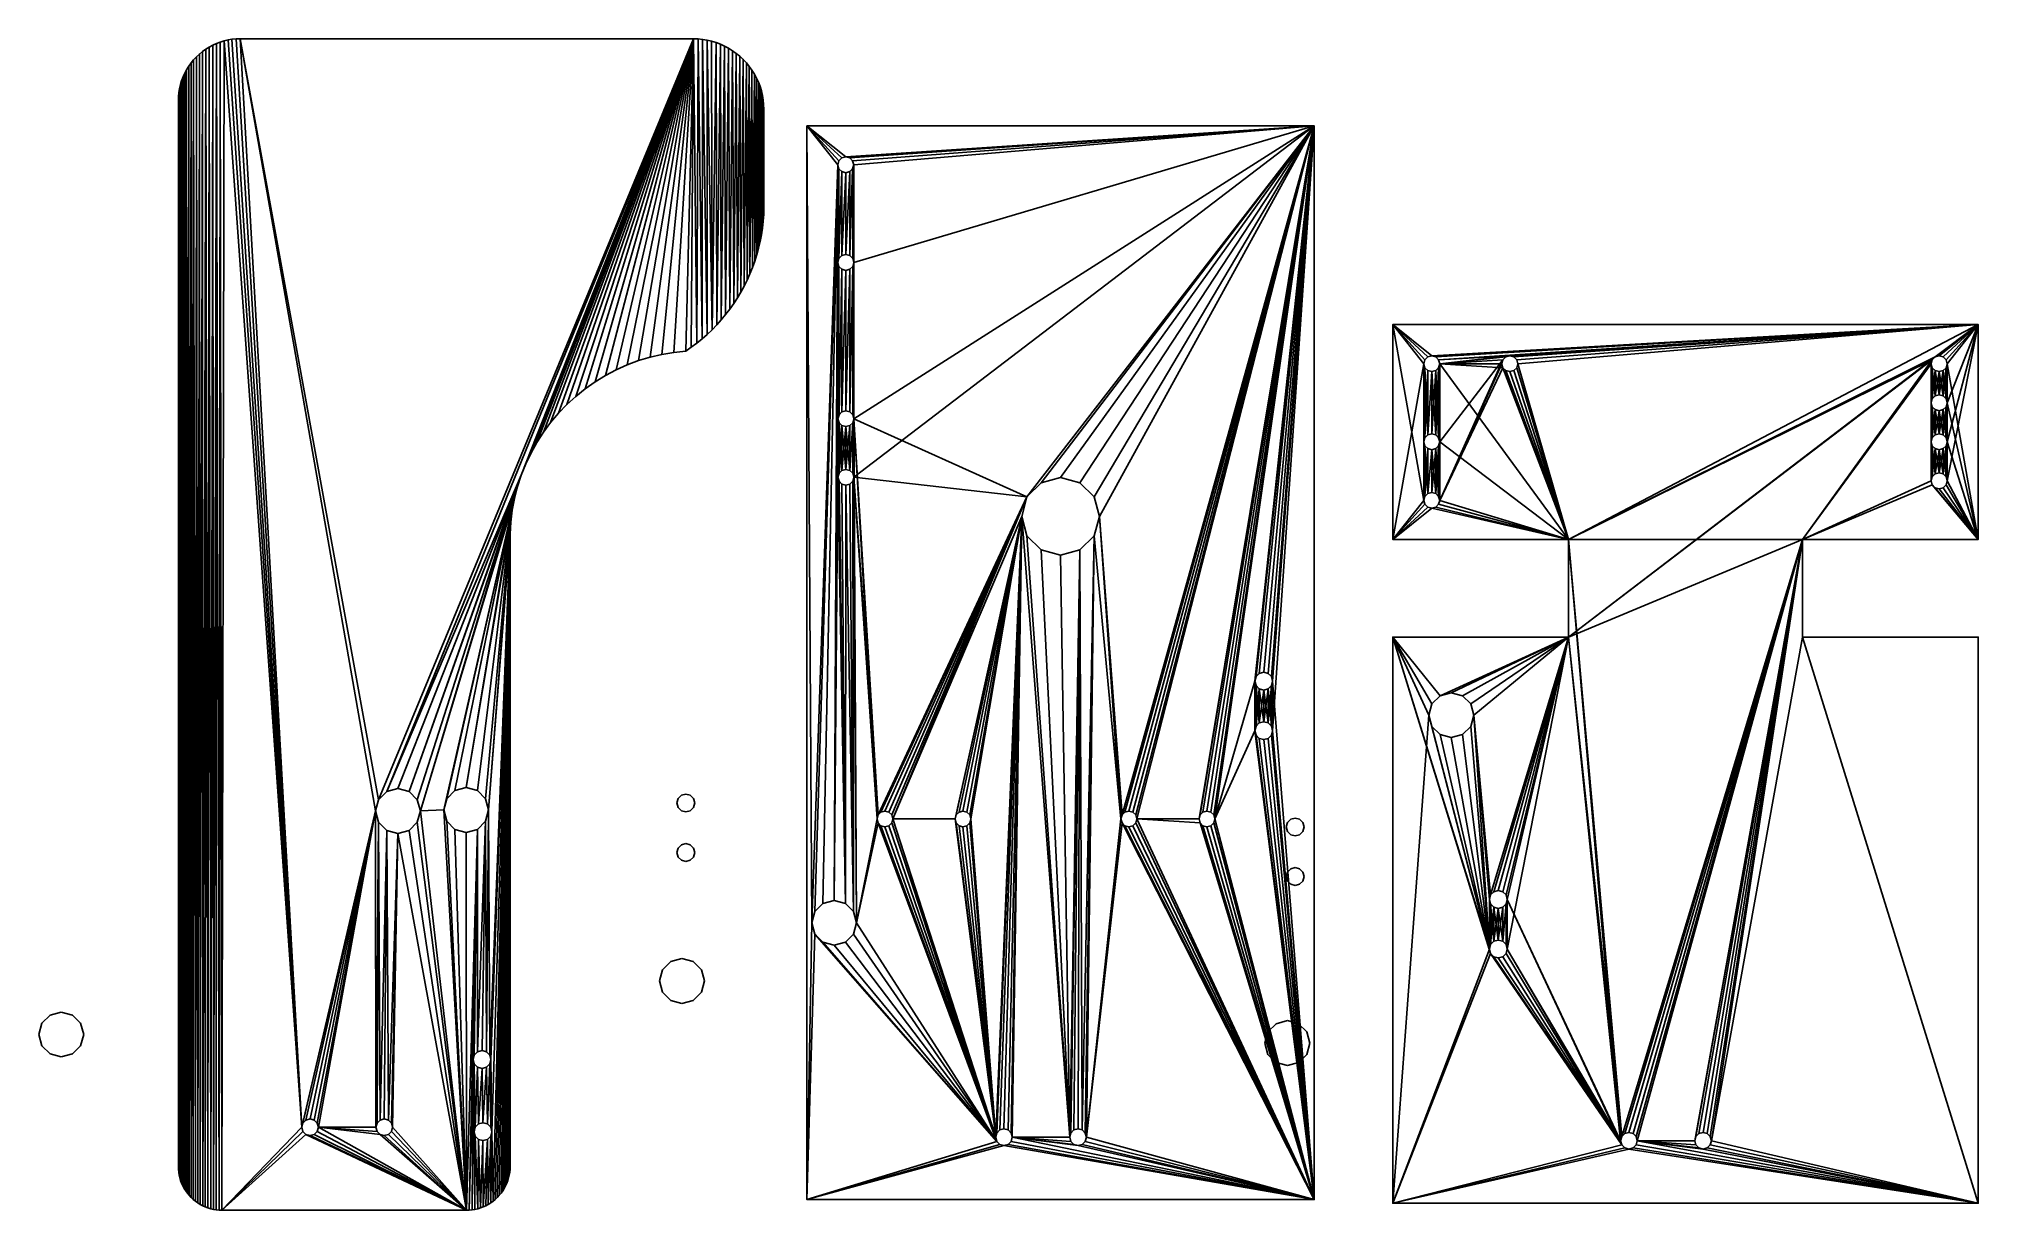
# Model space of a CAD drawing. Header units: metres. Extents: x 7.4 to 106.7, y 1.1 to 61.1.
import ezdxf

# ---------------------------------------------------------------- set-up
doc = ezdxf.new("R2010")
doc.units = ezdxf.units.M

msp = doc.modelspace()

# ---------------------------------------------------------------- linework, layer by layer
at = {"layer": 'pcbgroup'}
for p, q in [((40.114, 22.188, 1.149), (40.053, 21.96, 1.149)), ((40.053, 21.96, 1.149), (40.114, 21.731, 1.149)), ((40.281, 22.356, 1.149), (40.114, 22.188, 1.149)), ((40.51, 22.417, 1.149), (40.281, 22.356, 1.149)), ((40.738, 22.356, 1.149), (40.51, 22.417, 1.149)), ((40.906, 22.188, 1.149), (40.738, 22.356, 1.149)), ((40.967, 21.96, 1.149), (40.906, 22.188, 1.149)), ((40.906, 21.731, 1.149), (40.967, 21.96, 1.149)), ((40.114, 21.731, 1.149), (40.281, 21.564, 1.149)), ((40.281, 21.564, 1.149), (40.51, 21.503, 1.149)), ((40.51, 21.503, 1.149), (40.738, 21.564, 1.149)), ((40.738, 21.564, 1.149), (40.906, 21.731, 1.149)), ((71.334, 20.957, 0.8), (71.273, 20.728, 0.8)), ((71.334, 20.957, 0.8), (71.273, 20.728, 0.8)), ((71.334, 20.957, 0.8), (71.273, 20.728, 0.8)), ((71.501, 21.124, 0.8), (71.334, 20.957, 0.8)), ((71.501, 21.124, 0.8), (71.334, 20.957, 0.8)), ((71.501, 21.124, 0.8), (71.334, 20.957, 0.8)), ((71.73, 21.185, 0.8), (71.501, 21.124, 0.8)), ((71.73, 21.185, 0.8), (71.501, 21.124, 0.8)), ((71.73, 21.185, 0.8), (71.501, 21.124, 0.8)), ((71.958, 21.124, 0.8), (71.73, 21.185, 0.8)), ((71.958, 21.124, 0.8), (71.73, 21.185, 0.8)), ((71.958, 21.124, 0.8), (71.73, 21.185, 0.8)), ((72.125, 20.957, 0.8), (71.958, 21.124, 0.8)), ((72.125, 20.957, 0.8), (71.958, 21.124, 0.8)), ((72.125, 20.957, 0.8), (71.958, 21.124, 0.8)), ((72.187, 20.728, 0.8), (72.125, 20.957, 0.8)), ((72.187, 20.728, 0.8), (72.125, 20.957, 0.8)), ((72.187, 20.728, 0.8), (72.125, 20.957, 0.8)), ((40.51, 19.877, 1.149), (40.281, 19.816, 1.149)), ((40.738, 19.816, 1.149), (40.51, 19.877, 1.149)), ((71.273, 20.728, 0.8), (71.334, 20.5, 0.8)), ((71.273, 20.728, 0.8), (71.334, 20.5, 0.8)), ((71.273, 20.728, 0.8), (71.334, 20.5, 0.8)), ((71.334, 20.5, 0.8), (71.501, 20.332, 0.8)), ((71.334, 20.5, 0.8), (71.501, 20.332, 0.8)), ((71.334, 20.5, 0.8), (71.501, 20.332, 0.8)), ((71.501, 20.332, 0.8), (71.73, 20.271, 0.8)), ((71.501, 20.332, 0.8), (71.73, 20.271, 0.8)), ((71.501, 20.332, 0.8), (71.73, 20.271, 0.8)), ((71.73, 20.271, 0.8), (71.958, 20.332, 0.8)), ((71.73, 20.271, 0.8), (71.958, 20.332, 0.8)), ((71.73, 20.271, 0.8), (71.958, 20.332, 0.8)), ((71.958, 20.332, 0.8), (72.125, 20.5, 0.8)), ((71.958, 20.332, 0.8), (72.125, 20.5, 0.8)), ((71.958, 20.332, 0.8), (72.125, 20.5, 0.8)), ((72.125, 20.5, 0.8), (72.187, 20.728, 0.8)), ((72.125, 20.5, 0.8), (72.187, 20.728, 0.8)), ((72.125, 20.5, 0.8), (72.187, 20.728, 0.8)), ((40.114, 19.648, 1.149), (40.053, 19.42, 1.149)), ((40.053, 19.42, 1.149), (40.114, 19.191, 1.149)), ((40.281, 19.816, 1.149), (40.114, 19.648, 1.149)), ((40.114, 19.191, 1.149), (40.281, 19.024, 1.149)), ((40.281, 19.024, 1.149), (40.51, 18.963, 1.149)), ((40.51, 18.963, 1.149), (40.738, 19.024, 1.149)), ((40.906, 19.648, 1.149), (40.738, 19.816, 1.149)), ((40.738, 19.024, 1.149), (40.906, 19.191, 1.149)), ((40.967, 19.42, 1.149), (40.906, 19.648, 1.149)), ((40.906, 19.191, 1.149), (40.967, 19.42, 1.149)), ((71.334, 18.417, 0.8), (71.273, 18.188, 0.8)), ((71.334, 18.417, 0.8), (71.273, 18.188, 0.8)), ((71.334, 18.417, 0.8), (71.273, 18.188, 0.8)), ((71.273, 18.188, 0.8), (71.334, 17.96, 0.8)), ((71.273, 18.188, 0.8), (71.334, 17.96, 0.8)), ((71.273, 18.188, 0.8), (71.334, 17.96, 0.8)), ((71.501, 18.584, 0.8), (71.334, 18.417, 0.8)), ((71.501, 18.584, 0.8), (71.334, 18.417, 0.8)), ((71.501, 18.584, 0.8), (71.334, 18.417, 0.8)), ((71.334, 17.96, 0.8), (71.501, 17.792, 0.8)), ((71.334, 17.96, 0.8), (71.501, 17.792, 0.8)), ((71.334, 17.96, 0.8), (71.501, 17.792, 0.8)), ((71.73, 18.645, 0.8), (71.501, 18.584, 0.8)), ((71.73, 18.645, 0.8), (71.501, 18.584, 0.8)), ((71.73, 18.645, 0.8), (71.501, 18.584, 0.8)), ((71.958, 18.584, 0.8), (71.73, 18.645, 0.8)), ((71.958, 18.584, 0.8), (71.73, 18.645, 0.8)), ((71.958, 18.584, 0.8), (71.73, 18.645, 0.8)), ((72.125, 18.417, 0.8), (71.958, 18.584, 0.8)), ((72.125, 18.417, 0.8), (71.958, 18.584, 0.8)), ((72.125, 18.417, 0.8), (71.958, 18.584, 0.8)), ((71.958, 17.792, 0.8), (72.125, 17.96, 0.8)), ((71.958, 17.792, 0.8), (72.125, 17.96, 0.8)), ((71.958, 17.792, 0.8), (72.125, 17.96, 0.8)), ((72.187, 18.188, 0.8), (72.125, 18.417, 0.8)), ((72.187, 18.188, 0.8), (72.125, 18.417, 0.8)), ((72.187, 18.188, 0.8), (72.125, 18.417, 0.8)), ((72.125, 17.96, 0.8), (72.187, 18.188, 0.8)), ((72.125, 17.96, 0.8), (72.187, 18.188, 0.8)), ((72.125, 17.96, 0.8), (72.187, 18.188, 0.8)), ((71.501, 17.792, 0.8), (71.73, 17.731, 0.8)), ((71.501, 17.792, 0.8), (71.73, 17.731, 0.8)), ((71.501, 17.792, 0.8), (71.73, 17.731, 0.8)), ((71.73, 17.731, 0.8), (71.958, 17.792, 0.8)), ((71.73, 17.731, 0.8), (71.958, 17.792, 0.8)), ((71.73, 17.731, 0.8), (71.958, 17.792, 0.8)), ((40.31, 13.99, 1.149), (39.735, 13.836, 1.149)), ((40.885, 13.836, 1.149), (40.31, 13.99, 1.149)), ((39.314, 13.415, 1.149), (39.16, 12.84, 1.149)), ((39.735, 13.836, 1.149), (39.314, 13.415, 1.149)), ((41.306, 13.415, 1.149), (40.885, 13.836, 1.149)), ((41.46, 12.84, 1.149), (41.306, 13.415, 1.149)), ((39.16, 12.84, 1.149), (39.314, 12.265, 1.149)), ((39.314, 12.265, 1.149), (39.735, 11.844, 1.149)), ((40.885, 11.844, 1.149), (41.306, 12.265, 1.149)), ((41.306, 12.265, 1.149), (41.46, 12.84, 1.149)), ((7.929, 11.096, 0.8), (7.508, 10.675, 0.8)), ((7.929, 11.096, 0.8), (7.508, 10.675, 0.8)), ((8.504, 11.25, 0.8), (7.929, 11.096, 0.8)), ((8.504, 11.25, 0.8), (7.929, 11.096, 0.8)), ((9.079, 11.096, 0.8), (8.504, 11.25, 0.8)), ((9.079, 11.096, 0.8), (8.504, 11.25, 0.8)), ((9.499, 10.675, 0.8), (9.079, 11.096, 0.8)), ((9.499, 10.675, 0.8), (9.079, 11.096, 0.8)), ((39.735, 11.844, 1.149), (40.31, 11.69, 1.149)), ((40.31, 11.69, 1.149), (40.885, 11.844, 1.149)), ((7.508, 10.675, 0.8), (7.354, 10.1, 0.8)), ((7.508, 10.675, 0.8), (7.354, 10.1, 0.8)), ((7.354, 10.1, 0.8), (7.508, 9.525, 0.8)), ((7.354, 10.1, 0.8), (7.508, 9.525, 0.8)), ((9.654, 10.1, 0.8), (9.499, 10.675, 0.8)), ((9.654, 10.1, 0.8), (9.499, 10.675, 0.8)), ((9.499, 9.525, 0.8), (9.654, 10.1, 0.8)), ((9.499, 9.525, 0.8), (9.654, 10.1, 0.8)), ((70.334, 10.233, 0.8), (70.18, 9.658, 0.8)), ((70.334, 10.233, 0.8), (70.18, 9.658, 0.8)), ((70.334, 10.233, 0.8), (70.18, 9.658, 0.8)), ((70.755, 10.654, 0.8), (70.334, 10.233, 0.8)), ((70.755, 10.654, 0.8), (70.334, 10.233, 0.8)), ((70.755, 10.654, 0.8), (70.334, 10.233, 0.8)), ((71.33, 10.808, 0.8), (70.755, 10.654, 0.8)), ((71.33, 10.808, 0.8), (70.755, 10.654, 0.8)), ((71.33, 10.808, 0.8), (70.755, 10.654, 0.8)), ((71.905, 10.654, 0.8), (71.33, 10.808, 0.8)), ((71.905, 10.654, 0.8), (71.33, 10.808, 0.8)), ((71.905, 10.654, 0.8), (71.33, 10.808, 0.8)), ((72.326, 10.233, 0.8), (71.905, 10.654, 0.8)), ((72.326, 10.233, 0.8), (71.905, 10.654, 0.8)), ((72.326, 10.233, 0.8), (71.905, 10.654, 0.8)), ((72.48, 9.658, 0.8), (72.326, 10.233, 0.8)), ((72.48, 9.658, 0.8), (72.326, 10.233, 0.8)), ((72.48, 9.658, 0.8), (72.326, 10.233, 0.8)), ((7.508, 9.525, 0.8), (7.929, 9.104, 0.8)), ((7.508, 9.525, 0.8), (7.929, 9.104, 0.8)), ((7.929, 9.104, 0.8), (8.504, 8.95, 0.8)), ((7.929, 9.104, 0.8), (8.504, 8.95, 0.8)), ((8.504, 8.95, 0.8), (9.079, 9.104, 0.8)), ((8.504, 8.95, 0.8), (9.079, 9.104, 0.8)), ((9.079, 9.104, 0.8), (9.499, 9.525, 0.8)), ((9.079, 9.104, 0.8), (9.499, 9.525, 0.8)), ((70.18, 9.658, 0.8), (70.334, 9.083, 0.8)), ((70.18, 9.658, 0.8), (70.334, 9.083, 0.8)), ((70.18, 9.658, 0.8), (70.334, 9.083, 0.8)), ((70.334, 9.083, 0.8), (70.755, 8.662, 0.8)), ((70.334, 9.083, 0.8), (70.755, 8.662, 0.8)), ((70.334, 9.083, 0.8), (70.755, 8.662, 0.8)), ((71.905, 8.662, 0.8), (72.326, 9.083, 0.8)), ((71.905, 8.662, 0.8), (72.326, 9.083, 0.8)), ((71.905, 8.662, 0.8), (72.326, 9.083, 0.8)), ((72.326, 9.083, 0.8), (72.48, 9.658, 0.8)), ((72.326, 9.083, 0.8), (72.48, 9.658, 0.8)), ((72.326, 9.083, 0.8), (72.48, 9.658, 0.8)), ((70.755, 8.662, 0.8), (71.33, 8.508, 0.8)), ((70.755, 8.662, 0.8), (71.33, 8.508, 0.8)), ((70.755, 8.662, 0.8), (71.33, 8.508, 0.8)), ((71.33, 8.508, 0.8), (71.905, 8.662, 0.8)), ((71.33, 8.508, 0.8), (71.905, 8.662, 0.8)), ((71.33, 8.508, 0.8), (71.905, 8.662, 0.8))]:
    msp.add_line(p, q, dxfattribs=at)

# ---------------------------------------------------------------- meshes
mesh = msp.add_polyface(dxfattribs=at)
corners = [(14.508, 3.19, 0.8), (14.504, 57.938, 0.8), (14.504, 3.336, 0.8), (14.51, 58.144, 0.8), (14.523, 3.044, 0.8), (14.531, 58.35, 0.8), (14.546, 2.9, 0.8), (14.564, 58.555, 0.8), (14.58, 2.757, 0.8), (14.611, 58.756, 0.8), (14.622, 2.617, 0.8), (14.671, 58.954, 0.8), (14.674, 2.48, 0.8), (14.744, 59.148, 0.8), (14.734, 2.347, 0.8), (14.803, 2.218, 0.8), (14.83, 59.336, 0.8), (14.88, 2.094, 0.8), (14.927, 59.519, 0.8), (14.966, 1.975, 0.8), (15.036, 59.695, 0.8), (15.058, 1.862, 0.8), (15.157, 59.863, 0.8), (15.158, 1.755, 0.8), (15.288, 60.023, 0.8), (15.265, 1.655, 0.8), (15.378, 1.562, 0.8), (15.43, 60.174, 0.8), (15.497, 1.477, 0.8), (15.581, 60.315, 0.8), (15.622, 1.399, 0.8), (15.741, 60.446, 0.8), (15.751, 1.331, 0.8), (15.909, 60.567, 0.8), (15.884, 1.27, 0.8), (16.021, 1.219, 0.8), (16.085, 60.676, 0.8), (16.161, 1.176, 0.8), (16.267, 60.774, 0.8), (16.303, 1.143, 0.8), (16.456, 60.859, 0.8), (16.448, 1.119, 0.8), (16.593, 1.105, 0.8), (16.649, 60.932, 0.8), (16.74, 1.1, 0.8), (16.847, 60.992, 0.8), (20.829, 5.35, 0.8), (20.885, 5.137, 0.8), (21.041, 4.982, 0.8), (29.267, 1.1, 0.8), (17.049, 61.039, 0.8), (17.253, 61.073, 0.8), (17.459, 61.093, 0.8), (17.666, 61.1, 0.8), (21.254, 4.925, 0.8), (21.466, 4.982, 0.8), (21.622, 5.137, 0.8), (21.679, 5.35, 0.8), (24.841, 4.982, 0.8), (24.685, 5.137, 0.8), (24.629, 5.35, 0.8), (24.604, 21.55, 0.8), (25.054, 4.925, 0.8), (25.266, 4.982, 0.8), (25.422, 5.137, 0.8), (25.479, 5.35, 0.8), (25.754, 20.4, 0.8), (26.329, 20.554, 0.8), (26.749, 20.975, 0.8), (26.904, 21.55, 0.8), (28.104, 21.6, 0.8), (28.258, 21.025, 0.8), (28.679, 20.604, 0.8), (29.254, 20.45, 0.8), (29.829, 20.604, 0.8), (29.414, 1.105, 0.8), (29.607, 8.82, 0.8), (29.559, 1.119, 0.8), (29.668, 9.048, 0.8), (29.835, 9.216, 0.8), (30.249, 21.025, 0.8), (30.064, 9.277, 0.8), (30.292, 9.216, 0.8), (30.404, 21.6, 0.8), (30.459, 9.048, 0.8), (29.657, 5.12, 0.8), (29.668, 8.591, 0.8), (29.718, 5.348, 0.8), (29.835, 8.424, 0.8), (29.885, 5.516, 0.8), (30.064, 8.363, 0.8), (30.114, 5.577, 0.8), (30.292, 8.424, 0.8), (30.342, 5.516, 0.8), (30.459, 8.591, 0.8), (30.509, 5.348, 0.8), (30.521, 8.82, 0.8), (30.571, 5.12, 0.8), (29.704, 1.143, 0.8), (29.718, 4.891, 0.8), (29.846, 1.176, 0.8), (29.885, 4.724, 0.8), (29.986, 1.219, 0.8), (30.114, 4.663, 0.8), (30.123, 1.27, 0.8), (30.342, 4.724, 0.8), (30.256, 1.331, 0.8), (30.385, 1.399, 0.8), (30.509, 4.891, 0.8), (30.51, 1.477, 0.8), (30.629, 1.562, 0.8), (31.504, 3.336, 0.8), (31.501, 35.72, 0.8), (31.499, 3.19, 0.8), (31.504, 35.1, 0.8), (24.758, 22.125, 0.8), (40.898, 61.1, 0.8), (20.885, 5.562, 0.8), (21.041, 5.718, 0.8), (21.254, 5.775, 0.8), (21.466, 5.718, 0.8), (21.622, 5.562, 0.8), (25.179, 22.546, 0.8), (32.079, 38.751, 0.8), (25.754, 22.7, 0.8), (26.329, 22.546, 0.8), (31.886, 38.162, 0.8), (26.749, 22.125, 0.8), (31.731, 37.562, 0.8), (28.258, 22.175, 0.8), (28.679, 22.596, 0.8), (31.615, 36.953, 0.8), (29.254, 22.75, 0.8), (31.538, 36.338, 0.8), (29.829, 22.596, 0.8), (30.249, 22.175, 0.8), (30.742, 1.655, 0.8), (30.849, 1.755, 0.8), (30.949, 1.862, 0.8), (31.041, 1.975, 0.8), (31.127, 2.094, 0.8), (31.204, 2.218, 0.8), (31.273, 2.347, 0.8), (31.333, 2.48, 0.8), (31.385, 2.617, 0.8), (31.427, 2.757, 0.8), (31.461, 2.9, 0.8), (31.484, 3.044, 0.8), (32.309, 39.326, 0.8), (32.575, 39.886, 0.8), (32.877, 40.427, 0.8), (33.213, 40.948, 0.8), (33.581, 41.446, 0.8), (33.981, 41.92, 0.8), (34.41, 42.367, 0.8), (34.867, 42.786, 0.8), (35.35, 43.175, 0.8), (35.856, 43.532, 0.8), (36.385, 43.855, 0.8), (36.933, 44.145, 0.8), (37.498, 44.398, 0.8), (38.079, 44.615, 0.8), (38.672, 44.794, 0.8), (39.276, 44.935, 0.8), (39.887, 45.037, 0.8), (40.504, 45.1, 0.8), (40.789, 45.299, 0.8), (41.068, 45.508, 0.8), (41.134, 61.092, 0.8), (41.337, 45.729, 0.8), (41.369, 61.069, 0.8), (41.598, 45.959, 0.8), (41.601, 61.031, 0.8), (41.85, 46.199, 0.8), (41.831, 60.977, 0.8), (42.057, 60.909, 0.8), (42.093, 46.449, 0.8), (42.278, 60.825, 0.8), (42.326, 46.708, 0.8), (42.493, 60.728, 0.8), (42.548, 46.976, 0.8), (42.701, 60.617, 0.8), (42.76, 47.253, 0.8), (42.901, 60.492, 0.8), (42.961, 47.537, 0.8), (43.093, 60.355, 0.8), (43.151, 47.829, 0.8), (43.275, 60.205, 0.8), (43.33, 48.128, 0.8), (43.447, 60.044, 0.8), (43.497, 48.433, 0.8), (43.609, 59.872, 0.8), (43.652, 48.745, 0.8), (43.758, 59.689, 0.8), (43.794, 49.063, 0.8), (43.896, 59.498, 0.8), (43.925, 49.386, 0.8), (44.02, 59.297, 0.8), (44.043, 49.714, 0.8), (44.132, 59.089, 0.8), (44.148, 50.046, 0.8), (44.229, 58.874, 0.8), (44.24, 50.381, 0.8), (44.312, 58.653, 0.8), (44.319, 50.72, 0.8), (44.381, 58.428, 0.8), (44.385, 51.062, 0.8), (44.434, 58.198, 0.8), (44.438, 51.407, 0.8), (44.473, 57.965, 0.8), (44.477, 51.753, 0.8), (44.496, 57.73, 0.8), (44.504, 52.1, 0.8), (44.504, 57.494, 0.8), (24.758, 20.975, 0.8), (24.685, 5.562, 0.8), (24.841, 5.718, 0.8), (25.179, 20.554, 0.8), (25.054, 5.775, 0.8), (25.266, 5.718, 0.8), (25.422, 5.562, 0.8)]
mesh.append_faces([[corners[k] for k in face] for face in [(0, 1, 2), (112, 111, 114), (211, 212, 213)]], dxfattribs={"vtx0": -1})
mesh.append_faces([[corners[k] for k in face] for face in [(1, 0, 3), (3, 4, 5), (5, 6, 7), (7, 8, 9), (9, 10, 11), (11, 12, 13), (13, 15, 16), (16, 17, 18), (18, 19, 20), (20, 21, 22), (22, 23, 24), (24, 26, 27), (27, 28, 29), (29, 30, 31), (31, 32, 33), (33, 35, 36), (36, 37, 38), (38, 39, 40), (40, 42, 43), (43, 44, 45), (46, 44, 47), (47, 44, 48), (45, 46, 50), (50, 46, 51), (51, 46, 52), (52, 46, 53), (48, 49, 54), (54, 49, 55), (55, 49, 56), (56, 49, 57), (58, 49, 62), (62, 49, 63), (63, 49, 64), (64, 49, 65), (66, 49, 67), (67, 49, 68), (68, 49, 69), (70, 49, 71), (71, 49, 72), (72, 49, 73), (73, 49, 74), (74, 79, 80), (80, 82, 83), (86, 87, 88), (88, 89, 90), (90, 91, 92), (92, 93, 94), (94, 95, 96), (98, 76, 77), (85, 98, 99), (99, 100, 101), (101, 102, 103), (103, 104, 105), (105, 107, 108), (108, 109, 97), (111, 112, 113), (53, 115, 116), (115, 53, 61), (123, 125, 126), (126, 69, 128), (128, 130, 131), (131, 132, 133), (133, 83, 112), (116, 167, 168), (168, 169, 170), (170, 171, 172), (172, 173, 174), (174, 173, 175), (175, 176, 177), (177, 178, 179), (179, 180, 181), (181, 182, 183), (183, 184, 185), (185, 186, 187), (187, 188, 189), (189, 190, 191), (191, 192, 193), (193, 194, 195), (195, 196, 197), (197, 198, 199), (199, 200, 201), (201, 202, 203), (203, 204, 205), (205, 206, 207), (207, 208, 209), (209, 210, 211), (214, 216, 217), (217, 219, 66)]], dxfattribs={"vtx0": -1, "vtx1": -1})
mesh.append_faces([[corners[k] for k in face] for face in [(45, 44, 46), (57, 49, 58), (57, 60, 61), (65, 49, 66), (69, 49, 70), (74, 75, 76), (76, 98, 85), (61, 53, 46), (116, 122, 123), (128, 69, 70), (112, 83, 84), (112, 96, 97), (112, 97, 110)]], dxfattribs={"vtx0": -1, "vtx1": -1, "vtx2": -1})
mesh.append_faces([[corners[k] for k in face] for face in [(3, 0, 4), (5, 4, 6), (7, 6, 8), (9, 8, 10), (11, 10, 12), (13, 12, 14), (13, 14, 15), (16, 15, 17), (18, 17, 19), (20, 19, 21), (22, 21, 23), (24, 23, 25), (24, 25, 26), (27, 26, 28), (29, 28, 30), (31, 30, 32), (33, 32, 34), (33, 34, 35), (36, 35, 37), (38, 37, 39), (40, 39, 41), (40, 41, 42), (43, 42, 44), (48, 44, 49), (57, 58, 59), (57, 59, 60), (74, 49, 75), (76, 75, 77), (74, 76, 78), (74, 78, 79), (80, 79, 81), (80, 81, 82), (83, 82, 84), (85, 86, 76), (86, 85, 87), (88, 87, 89), (90, 89, 91), (92, 91, 93), (94, 93, 95), (96, 95, 97), (99, 98, 100), (101, 100, 102), (103, 102, 104), (105, 104, 106), (105, 106, 107), (108, 107, 109), (97, 109, 110), (61, 46, 117), (61, 117, 118), (61, 118, 119), (61, 119, 120), (61, 120, 121), (61, 121, 57), (116, 115, 122), (123, 122, 124), (123, 124, 125), (126, 125, 127), (126, 127, 69), (128, 70, 129), (128, 129, 130), (131, 130, 132), (133, 132, 134), (133, 134, 135), (133, 135, 83), (112, 84, 96), (112, 110, 136), (112, 136, 137), (112, 137, 138), (112, 138, 139), (112, 139, 140), (112, 140, 141), (112, 141, 142), (112, 142, 143), (112, 143, 144), (112, 144, 145), (112, 145, 146), (112, 146, 147), (112, 147, 113), (116, 123, 148), (116, 148, 149), (116, 149, 150), (116, 150, 151), (116, 151, 152), (116, 152, 153), (116, 153, 154), (116, 154, 155), (116, 155, 156), (116, 156, 157), (116, 157, 158), (116, 158, 159), (116, 159, 160), (116, 160, 161), (116, 161, 162), (116, 162, 163), (116, 163, 164), (116, 164, 165), (116, 165, 166), (116, 166, 167), (168, 167, 169), (170, 169, 171), (172, 171, 173), (175, 173, 176), (177, 176, 178), (179, 178, 180), (181, 180, 182), (183, 182, 184), (185, 184, 186), (187, 186, 188), (189, 188, 190), (191, 190, 192), (193, 192, 194), (195, 194, 196), (197, 196, 198), (199, 198, 200), (201, 200, 202), (203, 202, 204), (205, 204, 206), (207, 206, 208), (209, 208, 210), (211, 210, 212), (60, 214, 61), (214, 60, 215), (214, 215, 216), (217, 216, 218), (217, 218, 219), (66, 219, 220), (66, 220, 65)]], dxfattribs={"vtx0": -1, "vtx2": -1})
mesh = msp.add_polyface(dxfattribs=at)
corners = [(29.607, 8.82, -0.8), (29.704, 1.143, -0.8), (29.559, 1.119, -0.8), (29.657, 5.12, -0.8), (29.718, 4.891, -0.8), (29.846, 1.176, -0.8), (29.885, 4.724, -0.8), (29.986, 1.219, -0.8), (30.114, 4.663, -0.8), (30.123, 1.27, -0.8), (30.342, 4.724, -0.8), (30.256, 1.331, -0.8), (30.385, 1.399, -0.8), (30.509, 4.891, -0.8), (30.51, 1.477, -0.8), (30.571, 5.12, -0.8), (30.629, 1.562, -0.8), (29.668, 8.591, -0.8), (29.718, 5.348, -0.8), (29.835, 8.424, -0.8), (29.885, 5.516, -0.8), (30.064, 8.363, -0.8), (30.114, 5.577, -0.8), (30.292, 8.424, -0.8), (30.342, 5.516, -0.8), (30.459, 8.591, -0.8), (30.509, 5.348, -0.8), (30.521, 8.82, -0.8), (14.51, 58.144, -0.8), (14.504, 3.336, -0.8), (14.504, 57.938, -0.8), (14.508, 3.19, -0.8), (14.523, 3.044, -0.8), (14.531, 58.35, -0.8), (14.546, 2.9, -0.8), (14.564, 58.555, -0.8), (14.58, 2.757, -0.8), (14.611, 58.756, -0.8), (14.622, 2.617, -0.8), (14.671, 58.954, -0.8), (14.674, 2.48, -0.8), (14.744, 59.148, -0.8), (14.734, 2.347, -0.8), (14.803, 2.218, -0.8), (14.83, 59.336, -0.8), (14.88, 2.094, -0.8), (14.927, 59.519, -0.8), (14.966, 1.975, -0.8), (15.036, 59.695, -0.8), (15.058, 1.862, -0.8), (15.157, 59.863, -0.8), (15.158, 1.755, -0.8), (15.288, 60.023, -0.8), (15.265, 1.655, -0.8), (15.378, 1.562, -0.8), (15.43, 60.174, -0.8), (15.497, 1.477, -0.8), (15.581, 60.315, -0.8), (15.622, 1.399, -0.8), (15.741, 60.446, -0.8), (15.751, 1.331, -0.8), (15.909, 60.567, -0.8), (15.884, 1.27, -0.8), (16.021, 1.219, -0.8), (16.085, 60.676, -0.8), (16.161, 1.176, -0.8), (16.267, 60.774, -0.8), (16.303, 1.143, -0.8), (16.456, 60.859, -0.8), (16.448, 1.119, -0.8), (16.593, 1.105, -0.8), (16.649, 60.932, -0.8), (16.74, 1.1, -0.8), (16.847, 60.992, -0.8), (20.829, 5.35, -0.8), (20.885, 5.137, -0.8), (21.041, 4.982, -0.8), (29.267, 1.1, -0.8), (17.049, 61.039, -0.8), (17.253, 61.073, -0.8), (17.459, 61.093, -0.8), (17.666, 61.1, -0.8), (21.254, 4.925, -0.8), (21.466, 4.982, -0.8), (21.622, 5.137, -0.8), (21.679, 5.35, -0.8), (24.841, 4.982, -0.8), (24.685, 5.137, -0.8), (24.629, 5.35, -0.8), (24.604, 21.55, -0.8), (25.054, 4.925, -0.8), (25.266, 4.982, -0.8), (25.422, 5.137, -0.8), (25.479, 5.35, -0.8), (25.754, 20.4, -0.8), (26.329, 20.554, -0.8), (26.749, 20.975, -0.8), (26.904, 21.55, -0.8), (28.104, 21.6, -0.8), (28.258, 21.025, -0.8), (28.679, 20.604, -0.8), (29.254, 20.45, -0.8), (29.829, 20.604, -0.8), (29.414, 1.105, -0.8), (29.668, 9.048, -0.8), (29.835, 9.216, -0.8), (30.249, 21.025, -0.8), (30.064, 9.277, -0.8), (30.292, 9.216, -0.8), (30.404, 21.6, -0.8), (30.459, 9.048, -0.8), (24.758, 20.975, -0.8), (24.685, 5.562, -0.8), (24.841, 5.718, -0.8), (25.179, 20.554, -0.8), (25.054, 5.775, -0.8), (25.266, 5.718, -0.8), (25.422, 5.562, -0.8), (24.758, 22.125, -0.8), (40.898, 61.1, -0.8), (20.885, 5.562, -0.8), (21.041, 5.718, -0.8), (21.254, 5.775, -0.8), (21.466, 5.718, -0.8), (21.622, 5.562, -0.8), (25.179, 22.546, -0.8), (32.079, 38.751, -0.8), (25.754, 22.7, -0.8), (26.329, 22.546, -0.8), (31.886, 38.162, -0.8), (26.749, 22.125, -0.8), (31.731, 37.562, -0.8), (28.258, 22.175, -0.8), (28.679, 22.596, -0.8), (31.615, 36.953, -0.8), (29.254, 22.75, -0.8), (31.538, 36.338, -0.8), (29.829, 22.596, -0.8), (30.249, 22.175, -0.8), (31.501, 35.72, -0.8), (30.742, 1.655, -0.8), (30.849, 1.755, -0.8), (30.949, 1.862, -0.8), (31.041, 1.975, -0.8), (31.127, 2.094, -0.8), (31.204, 2.218, -0.8), (31.273, 2.347, -0.8), (31.333, 2.48, -0.8), (31.385, 2.617, -0.8), (31.427, 2.757, -0.8), (31.461, 2.9, -0.8), (31.484, 3.044, -0.8), (31.499, 3.19, -0.8), (32.309, 39.326, -0.8), (32.575, 39.886, -0.8), (32.877, 40.427, -0.8), (33.213, 40.948, -0.8), (33.581, 41.446, -0.8), (33.981, 41.92, -0.8), (34.41, 42.367, -0.8), (34.867, 42.786, -0.8), (35.35, 43.175, -0.8), (35.856, 43.532, -0.8), (36.385, 43.855, -0.8), (36.933, 44.145, -0.8), (37.498, 44.398, -0.8), (38.079, 44.615, -0.8), (38.672, 44.794, -0.8), (39.276, 44.935, -0.8), (39.887, 45.037, -0.8), (40.504, 45.1, -0.8), (40.789, 45.299, -0.8), (41.068, 45.508, -0.8), (41.134, 61.092, -0.8), (41.337, 45.729, -0.8), (41.369, 61.069, -0.8), (41.598, 45.959, -0.8), (41.601, 61.031, -0.8), (41.85, 46.199, -0.8), (41.831, 60.977, -0.8), (42.057, 60.909, -0.8), (42.093, 46.449, -0.8), (42.278, 60.825, -0.8), (42.326, 46.708, -0.8), (42.493, 60.728, -0.8), (42.548, 46.976, -0.8), (42.701, 60.617, -0.8), (42.76, 47.253, -0.8), (42.901, 60.492, -0.8), (42.961, 47.537, -0.8), (43.093, 60.355, -0.8), (43.151, 47.829, -0.8), (43.275, 60.205, -0.8), (43.33, 48.128, -0.8), (43.447, 60.044, -0.8), (43.497, 48.433, -0.8), (43.609, 59.872, -0.8), (43.652, 48.745, -0.8), (43.758, 59.689, -0.8), (43.794, 49.063, -0.8), (43.896, 59.498, -0.8), (43.925, 49.386, -0.8), (44.02, 59.297, -0.8), (44.043, 49.714, -0.8), (44.132, 59.089, -0.8), (44.148, 50.046, -0.8), (44.229, 58.874, -0.8), (44.24, 50.381, -0.8), (44.312, 58.653, -0.8), (44.319, 50.72, -0.8), (44.381, 58.428, -0.8), (44.385, 51.062, -0.8), (44.434, 58.198, -0.8), (44.438, 51.407, -0.8), (44.473, 57.965, -0.8), (44.477, 51.753, -0.8), (44.496, 57.73, -0.8), (44.504, 52.1, -0.8), (44.504, 57.494, -0.8), (31.504, 3.336, -0.8), (31.504, 35.1, -0.8)]
mesh.append_faces([[corners[k] for k in face] for face in [(28, 29, 30), (217, 216, 218), (219, 139, 220)]], dxfattribs={"vtx0": -1})
mesh.append_faces([[corners[k] for k in face] for face in [(1, 4, 5), (5, 6, 7), (7, 8, 9), (9, 10, 11), (11, 10, 12), (12, 13, 14), (14, 15, 16), (17, 3, 0), (3, 17, 18), (18, 19, 20), (20, 21, 22), (22, 23, 24), (24, 25, 26), (26, 27, 15), (29, 28, 31), (31, 28, 32), (32, 33, 34), (34, 35, 36), (36, 37, 38), (38, 39, 40), (40, 41, 42), (42, 41, 43), (43, 44, 45), (45, 46, 47), (47, 48, 49), (49, 50, 51), (51, 52, 53), (53, 52, 54), (54, 55, 56), (56, 57, 58), (58, 59, 60), (60, 61, 62), (62, 61, 63), (63, 64, 65), (65, 66, 67), (67, 68, 69), (69, 68, 70), (70, 71, 72), (72, 76, 77), (86, 85, 87), (87, 85, 88), (77, 102, 103), (103, 0, 2), (0, 102, 104), (104, 102, 105), (105, 106, 107), (107, 106, 108), (108, 109, 110), (111, 88, 89), (88, 111, 112), (112, 111, 113), (113, 114, 115), (115, 114, 116), (116, 94, 117), (117, 94, 93), (89, 81, 118), (74, 89, 120), (120, 89, 121), (121, 89, 122), (122, 89, 123), (123, 89, 124), (124, 89, 85), (118, 119, 125), (125, 126, 127), (127, 126, 128), (128, 129, 130), (130, 129, 97), (98, 131, 132), (132, 131, 133), (133, 134, 135), (135, 136, 137), (137, 136, 138), (138, 136, 109), (110, 139, 27), (16, 139, 140), (140, 139, 141), (141, 139, 142), (142, 139, 143), (143, 139, 144), (144, 139, 145), (145, 139, 146), (146, 139, 147), (147, 139, 148), (148, 139, 149), (149, 139, 150), (150, 139, 151), (151, 139, 152), (126, 119, 153), (153, 119, 154), (154, 119, 155), (155, 119, 156), (156, 119, 157), (157, 119, 158), (158, 119, 159), (159, 119, 160), (160, 119, 161), (161, 119, 162), (162, 119, 163), (163, 119, 164), (164, 119, 165), (165, 119, 166), (166, 119, 167), (167, 119, 168), (168, 119, 169), (169, 119, 170), (170, 119, 171), (171, 119, 172), (172, 173, 174), (174, 175, 176), (176, 177, 178), (178, 180, 181), (181, 182, 183), (183, 184, 185), (185, 186, 187), (187, 188, 189), (189, 190, 191), (191, 192, 193), (193, 194, 195), (195, 196, 197), (197, 198, 199), (199, 200, 201), (201, 202, 203), (203, 204, 205), (205, 206, 207), (207, 208, 209), (209, 210, 211), (211, 212, 213), (213, 214, 215), (215, 216, 217)]], dxfattribs={"vtx0": -1, "vtx1": -1})
mesh.append_faces([[corners[k] for k in face] for face in [(1, 0, 3), (72, 73, 74), (77, 85, 86), (88, 85, 89), (77, 93, 94), (77, 97, 98), (103, 102, 0), (81, 89, 74), (125, 119, 126), (97, 131, 98), (109, 139, 110), (27, 139, 15), (15, 139, 16)]], dxfattribs={"vtx0": -1, "vtx1": -1, "vtx2": -1})
mesh.append_faces([[corners[k] for k in face] for face in [(0, 1, 2), (1, 3, 4), (5, 4, 6), (7, 6, 8), (9, 8, 10), (12, 10, 13), (14, 13, 15), (18, 17, 19), (20, 19, 21), (22, 21, 23), (24, 23, 25), (26, 25, 27), (32, 28, 33), (34, 33, 35), (36, 35, 37), (38, 37, 39), (40, 39, 41), (43, 41, 44), (45, 44, 46), (47, 46, 48), (49, 48, 50), (51, 50, 52), (54, 52, 55), (56, 55, 57), (58, 57, 59), (60, 59, 61), (63, 61, 64), (65, 64, 66), (67, 66, 68), (70, 68, 71), (72, 71, 73), (72, 74, 75), (72, 75, 76), (74, 73, 78), (74, 78, 79), (74, 79, 80), (74, 80, 81), (77, 76, 82), (77, 82, 83), (77, 83, 84), (77, 84, 85), (77, 86, 90), (77, 90, 91), (77, 91, 92), (77, 92, 93), (77, 94, 95), (77, 95, 96), (77, 96, 97), (77, 98, 99), (77, 99, 100), (77, 100, 101), (77, 101, 102), (105, 102, 106), (108, 106, 109), (113, 111, 114), (116, 114, 94), (118, 81, 119), (128, 126, 129), (97, 129, 131), (133, 131, 134), (135, 134, 136), (109, 136, 139), (172, 119, 173), (174, 173, 175), (176, 175, 177), (178, 177, 179), (178, 179, 180), (181, 180, 182), (183, 182, 184), (185, 184, 186), (187, 186, 188), (189, 188, 190), (191, 190, 192), (193, 192, 194), (195, 194, 196), (197, 196, 198), (199, 198, 200), (201, 200, 202), (203, 202, 204), (205, 204, 206), (207, 206, 208), (209, 208, 210), (211, 210, 212), (213, 212, 214), (215, 214, 216), (139, 219, 152)]], dxfattribs={"vtx0": -1, "vtx2": -1})
mesh = msp.add_polyface(dxfattribs=at)
corners = [(29.607, 8.82, -0.8), (29.704, 1.143, -0.8), (29.559, 1.119, -0.8), (29.657, 5.12, -0.8), (29.718, 4.891, -0.8), (29.846, 1.176, -0.8), (29.885, 4.724, -0.8), (29.986, 1.219, -0.8), (30.114, 4.663, -0.8), (30.123, 1.27, -0.8), (30.342, 4.724, -0.8), (30.256, 1.331, -0.8), (30.385, 1.399, -0.8), (30.509, 4.891, -0.8), (30.51, 1.477, -0.8), (30.571, 5.12, -0.8), (30.629, 1.562, -0.8), (29.668, 8.591, -0.8), (29.718, 5.348, -0.8), (29.835, 8.424, -0.8), (29.885, 5.516, -0.8), (30.064, 8.363, -0.8), (30.114, 5.577, -0.8), (30.292, 8.424, -0.8), (30.342, 5.516, -0.8), (30.459, 8.591, -0.8), (30.509, 5.348, -0.8), (30.521, 8.82, -0.8), (14.51, 58.144, -0.8), (14.504, 3.336, -0.8), (14.504, 57.938, -0.8), (14.508, 3.19, -0.8), (14.523, 3.044, -0.8), (14.531, 58.35, -0.8), (14.546, 2.9, -0.8), (14.564, 58.555, -0.8), (14.58, 2.757, -0.8), (14.611, 58.756, -0.8), (14.622, 2.617, -0.8), (14.671, 58.954, -0.8), (14.674, 2.48, -0.8), (14.744, 59.148, -0.8), (14.734, 2.347, -0.8), (14.803, 2.218, -0.8), (14.83, 59.336, -0.8), (14.88, 2.094, -0.8), (14.927, 59.519, -0.8), (14.966, 1.975, -0.8), (15.036, 59.695, -0.8), (15.058, 1.862, -0.8), (15.157, 59.863, -0.8), (15.158, 1.755, -0.8), (15.288, 60.023, -0.8), (15.265, 1.655, -0.8), (15.378, 1.562, -0.8), (15.43, 60.174, -0.8), (15.497, 1.477, -0.8), (15.581, 60.315, -0.8), (15.622, 1.399, -0.8), (15.741, 60.446, -0.8), (15.751, 1.331, -0.8), (15.909, 60.567, -0.8), (15.884, 1.27, -0.8), (16.021, 1.219, -0.8), (16.085, 60.676, -0.8), (16.161, 1.176, -0.8), (16.267, 60.774, -0.8), (16.303, 1.143, -0.8), (16.456, 60.859, -0.8), (16.448, 1.119, -0.8), (16.593, 1.105, -0.8), (16.649, 60.932, -0.8), (16.74, 1.1, -0.8), (16.847, 60.992, -0.8), (20.829, 5.35, -0.8), (20.885, 5.137, -0.8), (21.041, 4.982, -0.8), (29.267, 1.1, -0.8), (17.049, 61.039, -0.8), (17.253, 61.073, -0.8), (17.459, 61.093, -0.8), (17.666, 61.1, -0.8), (21.254, 4.925, -0.8), (21.466, 4.982, -0.8), (21.622, 5.137, -0.8), (21.679, 5.35, -0.8), (24.841, 4.982, -0.8), (24.685, 5.137, -0.8), (24.629, 5.35, -0.8), (24.604, 21.55, -0.8), (25.054, 4.925, -0.8), (25.266, 4.982, -0.8), (25.422, 5.137, -0.8), (25.479, 5.35, -0.8), (25.754, 20.4, -0.8), (26.329, 20.554, -0.8), (26.749, 20.975, -0.8), (26.904, 21.55, -0.8), (28.104, 21.6, -0.8), (28.258, 21.025, -0.8), (28.679, 20.604, -0.8), (29.254, 20.45, -0.8), (29.829, 20.604, -0.8), (29.414, 1.105, -0.8), (29.668, 9.048, -0.8), (29.835, 9.216, -0.8), (30.249, 21.025, -0.8), (30.064, 9.277, -0.8), (30.292, 9.216, -0.8), (30.404, 21.6, -0.8), (30.459, 9.048, -0.8), (24.758, 20.975, -0.8), (24.685, 5.562, -0.8), (24.841, 5.718, -0.8), (25.179, 20.554, -0.8), (25.054, 5.775, -0.8), (25.266, 5.718, -0.8), (25.422, 5.562, -0.8), (24.758, 22.125, -0.8), (40.898, 61.1, -0.8), (20.885, 5.562, -0.8), (21.041, 5.718, -0.8), (21.254, 5.775, -0.8), (21.466, 5.718, -0.8), (21.622, 5.562, -0.8), (25.179, 22.546, -0.8), (32.079, 38.751, -0.8), (25.754, 22.7, -0.8), (26.329, 22.546, -0.8), (31.886, 38.162, -0.8), (26.749, 22.125, -0.8), (31.731, 37.562, -0.8), (28.258, 22.175, -0.8), (28.679, 22.596, -0.8), (31.615, 36.953, -0.8), (29.254, 22.75, -0.8), (31.538, 36.338, -0.8), (29.829, 22.596, -0.8), (30.249, 22.175, -0.8), (31.501, 35.72, -0.8), (30.742, 1.655, -0.8), (30.849, 1.755, -0.8), (30.949, 1.862, -0.8), (31.041, 1.975, -0.8), (31.127, 2.094, -0.8), (31.204, 2.218, -0.8), (31.273, 2.347, -0.8), (31.333, 2.48, -0.8), (31.385, 2.617, -0.8), (31.427, 2.757, -0.8), (31.461, 2.9, -0.8), (31.484, 3.044, -0.8), (31.499, 3.19, -0.8), (32.309, 39.326, -0.8), (32.575, 39.886, -0.8), (32.877, 40.427, -0.8), (33.213, 40.948, -0.8), (33.581, 41.446, -0.8), (33.981, 41.92, -0.8), (34.41, 42.367, -0.8), (34.867, 42.786, -0.8), (35.35, 43.175, -0.8), (35.856, 43.532, -0.8), (36.385, 43.855, -0.8), (36.933, 44.145, -0.8), (37.498, 44.398, -0.8), (38.079, 44.615, -0.8), (38.672, 44.794, -0.8), (39.276, 44.935, -0.8), (39.887, 45.037, -0.8), (40.504, 45.1, -0.8), (40.789, 45.299, -0.8), (41.068, 45.508, -0.8), (41.134, 61.092, -0.8), (41.337, 45.729, -0.8), (41.369, 61.069, -0.8), (41.598, 45.959, -0.8), (41.601, 61.031, -0.8), (41.85, 46.199, -0.8), (41.831, 60.977, -0.8), (42.057, 60.909, -0.8), (42.093, 46.449, -0.8), (42.278, 60.825, -0.8), (42.326, 46.708, -0.8), (42.493, 60.728, -0.8), (42.548, 46.976, -0.8), (42.701, 60.617, -0.8), (42.76, 47.253, -0.8), (42.901, 60.492, -0.8), (42.961, 47.537, -0.8), (43.093, 60.355, -0.8), (43.151, 47.829, -0.8), (43.275, 60.205, -0.8), (43.33, 48.128, -0.8), (43.447, 60.044, -0.8), (43.497, 48.433, -0.8), (43.609, 59.872, -0.8), (43.652, 48.745, -0.8), (43.758, 59.689, -0.8), (43.794, 49.063, -0.8), (43.896, 59.498, -0.8), (43.925, 49.386, -0.8), (44.02, 59.297, -0.8), (44.043, 49.714, -0.8), (44.132, 59.089, -0.8), (44.148, 50.046, -0.8), (44.229, 58.874, -0.8), (44.24, 50.381, -0.8), (44.312, 58.653, -0.8), (44.319, 50.72, -0.8), (44.381, 58.428, -0.8), (44.385, 51.062, -0.8), (44.434, 58.198, -0.8), (44.438, 51.407, -0.8), (44.473, 57.965, -0.8), (44.477, 51.753, -0.8), (44.496, 57.73, -0.8), (44.504, 52.1, -0.8), (44.504, 57.494, -0.8), (31.504, 3.336, -0.8), (31.504, 35.1, -0.8)]
mesh.append_faces([[corners[k] for k in face] for face in [(28, 29, 30), (217, 216, 218), (219, 139, 220)]], dxfattribs={"vtx0": -1})
mesh.append_faces([[corners[k] for k in face] for face in [(1, 4, 5), (5, 6, 7), (7, 8, 9), (9, 10, 11), (11, 10, 12), (12, 13, 14), (14, 15, 16), (17, 3, 0), (3, 17, 18), (18, 19, 20), (20, 21, 22), (22, 23, 24), (24, 25, 26), (26, 27, 15), (29, 28, 31), (31, 28, 32), (32, 33, 34), (34, 35, 36), (36, 37, 38), (38, 39, 40), (40, 41, 42), (42, 41, 43), (43, 44, 45), (45, 46, 47), (47, 48, 49), (49, 50, 51), (51, 52, 53), (53, 52, 54), (54, 55, 56), (56, 57, 58), (58, 59, 60), (60, 61, 62), (62, 61, 63), (63, 64, 65), (65, 66, 67), (67, 68, 69), (69, 68, 70), (70, 71, 72), (72, 76, 77), (86, 85, 87), (87, 85, 88), (77, 102, 103), (103, 0, 2), (0, 102, 104), (104, 102, 105), (105, 106, 107), (107, 106, 108), (108, 109, 110), (111, 88, 89), (88, 111, 112), (112, 111, 113), (113, 114, 115), (115, 114, 116), (116, 94, 117), (117, 94, 93), (89, 81, 118), (74, 89, 120), (120, 89, 121), (121, 89, 122), (122, 89, 123), (123, 89, 124), (124, 89, 85), (118, 119, 125), (125, 126, 127), (127, 126, 128), (128, 129, 130), (130, 129, 97), (98, 131, 132), (132, 131, 133), (133, 134, 135), (135, 136, 137), (137, 136, 138), (138, 136, 109), (110, 139, 27), (16, 139, 140), (140, 139, 141), (141, 139, 142), (142, 139, 143), (143, 139, 144), (144, 139, 145), (145, 139, 146), (146, 139, 147), (147, 139, 148), (148, 139, 149), (149, 139, 150), (150, 139, 151), (151, 139, 152), (126, 119, 153), (153, 119, 154), (154, 119, 155), (155, 119, 156), (156, 119, 157), (157, 119, 158), (158, 119, 159), (159, 119, 160), (160, 119, 161), (161, 119, 162), (162, 119, 163), (163, 119, 164), (164, 119, 165), (165, 119, 166), (166, 119, 167), (167, 119, 168), (168, 119, 169), (169, 119, 170), (170, 119, 171), (171, 119, 172), (172, 173, 174), (174, 175, 176), (176, 177, 178), (178, 180, 181), (181, 182, 183), (183, 184, 185), (185, 186, 187), (187, 188, 189), (189, 190, 191), (191, 192, 193), (193, 194, 195), (195, 196, 197), (197, 198, 199), (199, 200, 201), (201, 202, 203), (203, 204, 205), (205, 206, 207), (207, 208, 209), (209, 210, 211), (211, 212, 213), (213, 214, 215), (215, 216, 217)]], dxfattribs={"vtx0": -1, "vtx1": -1})
mesh.append_faces([[corners[k] for k in face] for face in [(1, 0, 3), (72, 73, 74), (77, 85, 86), (88, 85, 89), (77, 93, 94), (77, 97, 98), (103, 102, 0), (81, 89, 74), (125, 119, 126), (97, 131, 98), (109, 139, 110), (27, 139, 15), (15, 139, 16)]], dxfattribs={"vtx0": -1, "vtx1": -1, "vtx2": -1})
mesh.append_faces([[corners[k] for k in face] for face in [(0, 1, 2), (1, 3, 4), (5, 4, 6), (7, 6, 8), (9, 8, 10), (12, 10, 13), (14, 13, 15), (18, 17, 19), (20, 19, 21), (22, 21, 23), (24, 23, 25), (26, 25, 27), (32, 28, 33), (34, 33, 35), (36, 35, 37), (38, 37, 39), (40, 39, 41), (43, 41, 44), (45, 44, 46), (47, 46, 48), (49, 48, 50), (51, 50, 52), (54, 52, 55), (56, 55, 57), (58, 57, 59), (60, 59, 61), (63, 61, 64), (65, 64, 66), (67, 66, 68), (70, 68, 71), (72, 71, 73), (72, 74, 75), (72, 75, 76), (74, 73, 78), (74, 78, 79), (74, 79, 80), (74, 80, 81), (77, 76, 82), (77, 82, 83), (77, 83, 84), (77, 84, 85), (77, 86, 90), (77, 90, 91), (77, 91, 92), (77, 92, 93), (77, 94, 95), (77, 95, 96), (77, 96, 97), (77, 98, 99), (77, 99, 100), (77, 100, 101), (77, 101, 102), (105, 102, 106), (108, 106, 109), (113, 111, 114), (116, 114, 94), (118, 81, 119), (128, 126, 129), (97, 129, 131), (133, 131, 134), (135, 134, 136), (109, 136, 139), (172, 119, 173), (174, 173, 175), (176, 175, 177), (178, 177, 179), (178, 179, 180), (181, 180, 182), (183, 182, 184), (185, 184, 186), (187, 186, 188), (189, 188, 190), (191, 190, 192), (193, 192, 194), (195, 194, 196), (197, 196, 198), (199, 198, 200), (201, 200, 202), (203, 202, 204), (205, 204, 206), (207, 206, 208), (209, 208, 210), (211, 210, 212), (213, 212, 214), (215, 214, 216), (139, 219, 152)]], dxfattribs={"vtx0": -1, "vtx2": -1})
mesh = msp.add_polyface(dxfattribs=at)
corners = [(14.508, 3.19, 0.8), (14.504, 57.938, 0.8), (14.504, 3.336, 0.8), (14.51, 58.144, 0.8), (14.523, 3.044, 0.8), (14.531, 58.35, 0.8), (14.546, 2.9, 0.8), (14.564, 58.555, 0.8), (14.58, 2.757, 0.8), (14.611, 58.756, 0.8), (14.622, 2.617, 0.8), (14.671, 58.954, 0.8), (14.674, 2.48, 0.8), (14.744, 59.148, 0.8), (14.734, 2.347, 0.8), (14.803, 2.218, 0.8), (14.83, 59.336, 0.8), (14.88, 2.094, 0.8), (14.927, 59.519, 0.8), (14.966, 1.975, 0.8), (15.036, 59.695, 0.8), (15.058, 1.862, 0.8), (15.157, 59.863, 0.8), (15.158, 1.755, 0.8), (15.288, 60.023, 0.8), (15.265, 1.655, 0.8), (15.378, 1.562, 0.8), (15.43, 60.174, 0.8), (15.497, 1.477, 0.8), (15.581, 60.315, 0.8), (15.622, 1.399, 0.8), (15.741, 60.446, 0.8), (15.751, 1.331, 0.8), (15.909, 60.567, 0.8), (15.884, 1.27, 0.8), (16.021, 1.219, 0.8), (16.085, 60.676, 0.8), (16.161, 1.176, 0.8), (16.267, 60.774, 0.8), (16.303, 1.143, 0.8), (16.456, 60.859, 0.8), (16.448, 1.119, 0.8), (16.593, 1.105, 0.8), (16.649, 60.932, 0.8), (16.74, 1.1, 0.8), (16.847, 60.992, 0.8), (20.829, 5.35, 0.8), (20.885, 5.137, 0.8), (21.041, 4.982, 0.8), (29.267, 1.1, 0.8), (17.049, 61.039, 0.8), (17.253, 61.073, 0.8), (17.459, 61.093, 0.8), (17.666, 61.1, 0.8), (21.254, 4.925, 0.8), (21.466, 4.982, 0.8), (21.622, 5.137, 0.8), (21.679, 5.35, 0.8), (24.841, 4.982, 0.8), (24.685, 5.137, 0.8), (24.629, 5.35, 0.8), (24.604, 21.55, 0.8), (25.054, 4.925, 0.8), (25.266, 4.982, 0.8), (25.422, 5.137, 0.8), (25.479, 5.35, 0.8), (25.754, 20.4, 0.8), (26.329, 20.554, 0.8), (26.749, 20.975, 0.8), (26.904, 21.55, 0.8), (28.104, 21.6, 0.8), (28.258, 21.025, 0.8), (28.679, 20.604, 0.8), (29.254, 20.45, 0.8), (29.829, 20.604, 0.8), (29.414, 1.105, 0.8), (29.607, 8.82, 0.8), (29.559, 1.119, 0.8), (29.668, 9.048, 0.8), (29.835, 9.216, 0.8), (30.249, 21.025, 0.8), (30.064, 9.277, 0.8), (30.292, 9.216, 0.8), (30.404, 21.6, 0.8), (30.459, 9.048, 0.8), (29.657, 5.12, 0.8), (29.668, 8.591, 0.8), (29.718, 5.348, 0.8), (29.835, 8.424, 0.8), (29.885, 5.516, 0.8), (30.064, 8.363, 0.8), (30.114, 5.577, 0.8), (30.292, 8.424, 0.8), (30.342, 5.516, 0.8), (30.459, 8.591, 0.8), (30.509, 5.348, 0.8), (30.521, 8.82, 0.8), (30.571, 5.12, 0.8), (29.704, 1.143, 0.8), (29.718, 4.891, 0.8), (29.846, 1.176, 0.8), (29.885, 4.724, 0.8), (29.986, 1.219, 0.8), (30.114, 4.663, 0.8), (30.123, 1.27, 0.8), (30.342, 4.724, 0.8), (30.256, 1.331, 0.8), (30.385, 1.399, 0.8), (30.509, 4.891, 0.8), (30.51, 1.477, 0.8), (30.629, 1.562, 0.8), (31.504, 3.336, 0.8), (31.501, 35.72, 0.8), (31.499, 3.19, 0.8), (31.504, 35.1, 0.8), (24.758, 22.125, 0.8), (40.898, 61.1, 0.8), (20.885, 5.562, 0.8), (21.041, 5.718, 0.8), (21.254, 5.775, 0.8), (21.466, 5.718, 0.8), (21.622, 5.562, 0.8), (25.179, 22.546, 0.8), (32.079, 38.751, 0.8), (25.754, 22.7, 0.8), (26.329, 22.546, 0.8), (31.886, 38.162, 0.8), (26.749, 22.125, 0.8), (31.731, 37.562, 0.8), (28.258, 22.175, 0.8), (28.679, 22.596, 0.8), (31.615, 36.953, 0.8), (29.254, 22.75, 0.8), (31.538, 36.338, 0.8), (29.829, 22.596, 0.8), (30.249, 22.175, 0.8), (30.742, 1.655, 0.8), (30.849, 1.755, 0.8), (30.949, 1.862, 0.8), (31.041, 1.975, 0.8), (31.127, 2.094, 0.8), (31.204, 2.218, 0.8), (31.273, 2.347, 0.8), (31.333, 2.48, 0.8), (31.385, 2.617, 0.8), (31.427, 2.757, 0.8), (31.461, 2.9, 0.8), (31.484, 3.044, 0.8), (32.309, 39.326, 0.8), (32.575, 39.886, 0.8), (32.877, 40.427, 0.8), (33.213, 40.948, 0.8), (33.581, 41.446, 0.8), (33.981, 41.92, 0.8), (34.41, 42.367, 0.8), (34.867, 42.786, 0.8), (35.35, 43.175, 0.8), (35.856, 43.532, 0.8), (36.385, 43.855, 0.8), (36.933, 44.145, 0.8), (37.498, 44.398, 0.8), (38.079, 44.615, 0.8), (38.672, 44.794, 0.8), (39.276, 44.935, 0.8), (39.887, 45.037, 0.8), (40.504, 45.1, 0.8), (40.789, 45.299, 0.8), (41.068, 45.508, 0.8), (41.134, 61.092, 0.8), (41.337, 45.729, 0.8), (41.369, 61.069, 0.8), (41.598, 45.959, 0.8), (41.601, 61.031, 0.8), (41.85, 46.199, 0.8), (41.831, 60.977, 0.8), (42.057, 60.909, 0.8), (42.093, 46.449, 0.8), (42.278, 60.825, 0.8), (42.326, 46.708, 0.8), (42.493, 60.728, 0.8), (42.548, 46.976, 0.8), (42.701, 60.617, 0.8), (42.76, 47.253, 0.8), (42.901, 60.492, 0.8), (42.961, 47.537, 0.8), (43.093, 60.355, 0.8), (43.151, 47.829, 0.8), (43.275, 60.205, 0.8), (43.33, 48.128, 0.8), (43.447, 60.044, 0.8), (43.497, 48.433, 0.8), (43.609, 59.872, 0.8), (43.652, 48.745, 0.8), (43.758, 59.689, 0.8), (43.794, 49.063, 0.8), (43.896, 59.498, 0.8), (43.925, 49.386, 0.8), (44.02, 59.297, 0.8), (44.043, 49.714, 0.8), (44.132, 59.089, 0.8), (44.148, 50.046, 0.8), (44.229, 58.874, 0.8), (44.24, 50.381, 0.8), (44.312, 58.653, 0.8), (44.319, 50.72, 0.8), (44.381, 58.428, 0.8), (44.385, 51.062, 0.8), (44.434, 58.198, 0.8), (44.438, 51.407, 0.8), (44.473, 57.965, 0.8), (44.477, 51.753, 0.8), (44.496, 57.73, 0.8), (44.504, 52.1, 0.8), (44.504, 57.494, 0.8), (24.758, 20.975, 0.8), (24.685, 5.562, 0.8), (24.841, 5.718, 0.8), (25.179, 20.554, 0.8), (25.054, 5.775, 0.8), (25.266, 5.718, 0.8), (25.422, 5.562, 0.8)]
mesh.append_faces([[corners[k] for k in face] for face in [(0, 1, 2), (112, 111, 114), (211, 212, 213)]], dxfattribs={"vtx0": -1})
mesh.append_faces([[corners[k] for k in face] for face in [(1, 0, 3), (3, 4, 5), (5, 6, 7), (7, 8, 9), (9, 10, 11), (11, 12, 13), (13, 15, 16), (16, 17, 18), (18, 19, 20), (20, 21, 22), (22, 23, 24), (24, 26, 27), (27, 28, 29), (29, 30, 31), (31, 32, 33), (33, 35, 36), (36, 37, 38), (38, 39, 40), (40, 42, 43), (43, 44, 45), (46, 44, 47), (47, 44, 48), (45, 46, 50), (50, 46, 51), (51, 46, 52), (52, 46, 53), (48, 49, 54), (54, 49, 55), (55, 49, 56), (56, 49, 57), (58, 49, 62), (62, 49, 63), (63, 49, 64), (64, 49, 65), (66, 49, 67), (67, 49, 68), (68, 49, 69), (70, 49, 71), (71, 49, 72), (72, 49, 73), (73, 49, 74), (74, 79, 80), (80, 82, 83), (86, 87, 88), (88, 89, 90), (90, 91, 92), (92, 93, 94), (94, 95, 96), (98, 76, 77), (85, 98, 99), (99, 100, 101), (101, 102, 103), (103, 104, 105), (105, 107, 108), (108, 109, 97), (111, 112, 113), (53, 115, 116), (115, 53, 61), (123, 125, 126), (126, 69, 128), (128, 130, 131), (131, 132, 133), (133, 83, 112), (116, 167, 168), (168, 169, 170), (170, 171, 172), (172, 173, 174), (174, 173, 175), (175, 176, 177), (177, 178, 179), (179, 180, 181), (181, 182, 183), (183, 184, 185), (185, 186, 187), (187, 188, 189), (189, 190, 191), (191, 192, 193), (193, 194, 195), (195, 196, 197), (197, 198, 199), (199, 200, 201), (201, 202, 203), (203, 204, 205), (205, 206, 207), (207, 208, 209), (209, 210, 211), (214, 216, 217), (217, 219, 66)]], dxfattribs={"vtx0": -1, "vtx1": -1})
mesh.append_faces([[corners[k] for k in face] for face in [(45, 44, 46), (57, 49, 58), (57, 60, 61), (65, 49, 66), (69, 49, 70), (74, 75, 76), (76, 98, 85), (61, 53, 46), (116, 122, 123), (128, 69, 70), (112, 83, 84), (112, 96, 97), (112, 97, 110)]], dxfattribs={"vtx0": -1, "vtx1": -1, "vtx2": -1})
mesh.append_faces([[corners[k] for k in face] for face in [(3, 0, 4), (5, 4, 6), (7, 6, 8), (9, 8, 10), (11, 10, 12), (13, 12, 14), (13, 14, 15), (16, 15, 17), (18, 17, 19), (20, 19, 21), (22, 21, 23), (24, 23, 25), (24, 25, 26), (27, 26, 28), (29, 28, 30), (31, 30, 32), (33, 32, 34), (33, 34, 35), (36, 35, 37), (38, 37, 39), (40, 39, 41), (40, 41, 42), (43, 42, 44), (48, 44, 49), (57, 58, 59), (57, 59, 60), (74, 49, 75), (76, 75, 77), (74, 76, 78), (74, 78, 79), (80, 79, 81), (80, 81, 82), (83, 82, 84), (85, 86, 76), (86, 85, 87), (88, 87, 89), (90, 89, 91), (92, 91, 93), (94, 93, 95), (96, 95, 97), (99, 98, 100), (101, 100, 102), (103, 102, 104), (105, 104, 106), (105, 106, 107), (108, 107, 109), (97, 109, 110), (61, 46, 117), (61, 117, 118), (61, 118, 119), (61, 119, 120), (61, 120, 121), (61, 121, 57), (116, 115, 122), (123, 122, 124), (123, 124, 125), (126, 125, 127), (126, 127, 69), (128, 70, 129), (128, 129, 130), (131, 130, 132), (133, 132, 134), (133, 134, 135), (133, 135, 83), (112, 84, 96), (112, 110, 136), (112, 136, 137), (112, 137, 138), (112, 138, 139), (112, 139, 140), (112, 140, 141), (112, 141, 142), (112, 142, 143), (112, 143, 144), (112, 144, 145), (112, 145, 146), (112, 146, 147), (112, 147, 113), (116, 123, 148), (116, 148, 149), (116, 149, 150), (116, 150, 151), (116, 151, 152), (116, 152, 153), (116, 153, 154), (116, 154, 155), (116, 155, 156), (116, 156, 157), (116, 157, 158), (116, 158, 159), (116, 159, 160), (116, 160, 161), (116, 161, 162), (116, 162, 163), (116, 163, 164), (116, 164, 165), (116, 165, 166), (116, 166, 167), (168, 167, 169), (170, 169, 171), (172, 171, 173), (175, 173, 176), (177, 176, 178), (179, 178, 180), (181, 180, 182), (183, 182, 184), (185, 184, 186), (187, 186, 188), (189, 188, 190), (191, 190, 192), (193, 192, 194), (195, 194, 196), (197, 196, 198), (199, 198, 200), (201, 200, 202), (203, 202, 204), (205, 204, 206), (207, 206, 208), (209, 208, 210), (211, 210, 212), (60, 214, 61), (214, 60, 215), (214, 215, 216), (217, 216, 218), (217, 218, 219), (66, 219, 220), (66, 220, 65)]], dxfattribs={"vtx0": -1, "vtx2": -1})
mesh = msp.add_polyface(dxfattribs=at)
corners = [(15.909, 60.567, 0.8), (16.085, 60.676, -0.8), (15.909, 60.567, -0.8), (16.085, 60.676, 0.8)]
mesh.append_faces([[corners[k] for k in face] for face in [(0, 1, 2), (1, 0, 3)]], dxfattribs={"vtx0": -1})
mesh = msp.add_polyface(dxfattribs=at)
corners = [(15.909, 60.567, 0.8), (16.085, 60.676, -0.8), (15.909, 60.567, -0.8), (16.085, 60.676, 0.8)]
mesh.append_faces([[corners[k] for k in face] for face in [(0, 1, 2), (1, 0, 3)]], dxfattribs={"vtx0": -1})
mesh = msp.add_polyface(dxfattribs=at)
corners = [(16.085, 60.676, 0.8), (16.267, 60.774, -0.8), (16.085, 60.676, -0.8), (16.267, 60.774, 0.8)]
mesh.append_faces([[corners[k] for k in face] for face in [(0, 1, 2), (1, 0, 3)]], dxfattribs={"vtx0": -1})
mesh = msp.add_polyface(dxfattribs=at)
corners = [(16.085, 60.676, 0.8), (16.267, 60.774, -0.8), (16.085, 60.676, -0.8), (16.267, 60.774, 0.8)]
mesh.append_faces([[corners[k] for k in face] for face in [(0, 1, 2), (1, 0, 3)]], dxfattribs={"vtx0": -1})
mesh = msp.add_polyface(dxfattribs=at)
corners = [(16.267, 60.774, 0.8), (16.456, 60.859, -0.8), (16.267, 60.774, -0.8), (16.456, 60.859, 0.8)]
mesh.append_faces([[corners[k] for k in face] for face in [(0, 1, 2), (1, 0, 3)]], dxfattribs={"vtx0": -1})
mesh = msp.add_polyface(dxfattribs=at)
corners = [(16.267, 60.774, 0.8), (16.456, 60.859, -0.8), (16.267, 60.774, -0.8), (16.456, 60.859, 0.8)]
mesh.append_faces([[corners[k] for k in face] for face in [(0, 1, 2), (1, 0, 3)]], dxfattribs={"vtx0": -1})
mesh = msp.add_polyface(dxfattribs=at)
corners = [(16.456, 60.859, 0.8), (16.649, 60.932, -0.8), (16.456, 60.859, -0.8), (16.649, 60.932, 0.8)]
mesh.append_faces([[corners[k] for k in face] for face in [(0, 1, 2), (1, 0, 3)]], dxfattribs={"vtx0": -1})
mesh = msp.add_polyface(dxfattribs=at)
corners = [(16.456, 60.859, 0.8), (16.649, 60.932, -0.8), (16.456, 60.859, -0.8), (16.649, 60.932, 0.8)]
mesh.append_faces([[corners[k] for k in face] for face in [(0, 1, 2), (1, 0, 3)]], dxfattribs={"vtx0": -1})
mesh = msp.add_polyface(dxfattribs=at)
corners = [(16.649, 60.932, 0.8), (16.847, 60.992, -0.8), (16.649, 60.932, -0.8), (16.847, 60.992, 0.8)]
mesh.append_faces([[corners[k] for k in face] for face in [(0, 1, 2), (1, 0, 3)]], dxfattribs={"vtx0": -1})
mesh = msp.add_polyface(dxfattribs=at)
corners = [(16.649, 60.932, 0.8), (16.847, 60.992, -0.8), (16.649, 60.932, -0.8), (16.847, 60.992, 0.8)]
mesh.append_faces([[corners[k] for k in face] for face in [(0, 1, 2), (1, 0, 3)]], dxfattribs={"vtx0": -1})
mesh = msp.add_polyface(dxfattribs=at)
corners = [(16.847, 60.992, 0.8), (17.049, 61.039, -0.8), (16.847, 60.992, -0.8), (17.049, 61.039, 0.8)]
mesh.append_faces([[corners[k] for k in face] for face in [(0, 1, 2), (1, 0, 3)]], dxfattribs={"vtx0": -1})
mesh = msp.add_polyface(dxfattribs=at)
corners = [(16.847, 60.992, 0.8), (17.049, 61.039, -0.8), (16.847, 60.992, -0.8), (17.049, 61.039, 0.8)]
mesh.append_faces([[corners[k] for k in face] for face in [(0, 1, 2), (1, 0, 3)]], dxfattribs={"vtx0": -1})
mesh = msp.add_polyface(dxfattribs=at)
corners = [(17.049, 61.039, 0.8), (17.253, 61.073, -0.8), (17.049, 61.039, -0.8), (17.253, 61.073, 0.8)]
mesh.append_faces([[corners[k] for k in face] for face in [(0, 1, 2), (1, 0, 3)]], dxfattribs={"vtx0": -1})
mesh = msp.add_polyface(dxfattribs=at)
corners = [(17.049, 61.039, 0.8), (17.253, 61.073, -0.8), (17.049, 61.039, -0.8), (17.253, 61.073, 0.8)]
mesh.append_faces([[corners[k] for k in face] for face in [(0, 1, 2), (1, 0, 3)]], dxfattribs={"vtx0": -1})
mesh = msp.add_polyface(dxfattribs=at)
corners = [(17.253, 61.073, 0.8), (17.459, 61.093, -0.8), (17.253, 61.073, -0.8), (17.459, 61.093, 0.8)]
mesh.append_faces([[corners[k] for k in face] for face in [(0, 1, 2), (1, 0, 3)]], dxfattribs={"vtx0": -1})
mesh = msp.add_polyface(dxfattribs=at)
corners = [(17.253, 61.073, 0.8), (17.459, 61.093, -0.8), (17.253, 61.073, -0.8), (17.459, 61.093, 0.8)]
mesh.append_faces([[corners[k] for k in face] for face in [(0, 1, 2), (1, 0, 3)]], dxfattribs={"vtx0": -1})
mesh = msp.add_polyface(dxfattribs=at)
corners = [(17.459, 61.093, 0.8), (17.666, 61.1, -0.8), (17.459, 61.093, -0.8), (17.666, 61.1, 0.8)]
mesh.append_faces([[corners[k] for k in face] for face in [(0, 1, 2), (1, 0, 3)]], dxfattribs={"vtx0": -1})
mesh = msp.add_polyface(dxfattribs=at)
corners = [(17.459, 61.093, 0.8), (17.666, 61.1, -0.8), (17.459, 61.093, -0.8), (17.666, 61.1, 0.8)]
mesh.append_faces([[corners[k] for k in face] for face in [(0, 1, 2), (1, 0, 3)]], dxfattribs={"vtx0": -1})
mesh = msp.add_polyface(dxfattribs=at)
corners = [(17.666, 61.1, 0.8), (40.898, 61.1, -0.8), (17.666, 61.1, -0.8), (40.898, 61.1, 0.8)]
mesh.append_faces([[corners[k] for k in face] for face in [(0, 1, 2), (1, 0, 3)]], dxfattribs={"vtx0": -1})
mesh = msp.add_polyface(dxfattribs=at)
corners = [(17.666, 61.1, 0.8), (40.898, 61.1, -0.8), (17.666, 61.1, -0.8), (40.898, 61.1, 0.8)]
mesh.append_faces([[corners[k] for k in face] for face in [(0, 1, 2), (1, 0, 3)]], dxfattribs={"vtx0": -1})
mesh = msp.add_polyface(dxfattribs=at)
corners = [(40.898, 61.1, 0.8), (41.134, 61.092, -0.8), (40.898, 61.1, -0.8), (41.134, 61.092, 0.8)]
mesh.append_faces([[corners[k] for k in face] for face in [(0, 1, 2), (1, 0, 3)]], dxfattribs={"vtx0": -1})
mesh = msp.add_polyface(dxfattribs=at)
corners = [(40.898, 61.1, 0.8), (41.134, 61.092, -0.8), (40.898, 61.1, -0.8), (41.134, 61.092, 0.8)]
mesh.append_faces([[corners[k] for k in face] for face in [(0, 1, 2), (1, 0, 3)]], dxfattribs={"vtx0": -1})
mesh = msp.add_polyface(dxfattribs=at)
corners = [(41.134, 61.092, 0.8), (41.369, 61.069, -0.8), (41.134, 61.092, -0.8), (41.369, 61.069, 0.8)]
mesh.append_faces([[corners[k] for k in face] for face in [(0, 1, 2), (1, 0, 3)]], dxfattribs={"vtx0": -1})
mesh = msp.add_polyface(dxfattribs=at)
corners = [(41.134, 61.092, 0.8), (41.369, 61.069, -0.8), (41.134, 61.092, -0.8), (41.369, 61.069, 0.8)]
mesh.append_faces([[corners[k] for k in face] for face in [(0, 1, 2), (1, 0, 3)]], dxfattribs={"vtx0": -1})
mesh = msp.add_polyface(dxfattribs=at)
corners = [(41.369, 61.069, 0.8), (41.601, 61.031, -0.8), (41.369, 61.069, -0.8), (41.601, 61.031, 0.8)]
mesh.append_faces([[corners[k] for k in face] for face in [(0, 1, 2), (1, 0, 3)]], dxfattribs={"vtx0": -1})
mesh = msp.add_polyface(dxfattribs=at)
corners = [(41.369, 61.069, 0.8), (41.601, 61.031, -0.8), (41.369, 61.069, -0.8), (41.601, 61.031, 0.8)]
mesh.append_faces([[corners[k] for k in face] for face in [(0, 1, 2), (1, 0, 3)]], dxfattribs={"vtx0": -1})
mesh = msp.add_polyface(dxfattribs=at)
corners = [(41.601, 61.031, 0.8), (41.831, 60.977, -0.8), (41.601, 61.031, -0.8), (41.831, 60.977, 0.8)]
mesh.append_faces([[corners[k] for k in face] for face in [(0, 1, 2), (1, 0, 3)]], dxfattribs={"vtx0": -1})
mesh = msp.add_polyface(dxfattribs=at)
corners = [(41.601, 61.031, 0.8), (41.831, 60.977, -0.8), (41.601, 61.031, -0.8), (41.831, 60.977, 0.8)]
mesh.append_faces([[corners[k] for k in face] for face in [(0, 1, 2), (1, 0, 3)]], dxfattribs={"vtx0": -1})
mesh = msp.add_polyface(dxfattribs=at)
corners = [(41.831, 60.977, 0.8), (42.057, 60.909, -0.8), (41.831, 60.977, -0.8), (42.057, 60.909, 0.8)]
mesh.append_faces([[corners[k] for k in face] for face in [(0, 1, 2), (1, 0, 3)]], dxfattribs={"vtx0": -1})
mesh = msp.add_polyface(dxfattribs=at)
corners = [(41.831, 60.977, 0.8), (42.057, 60.909, -0.8), (41.831, 60.977, -0.8), (42.057, 60.909, 0.8)]
mesh.append_faces([[corners[k] for k in face] for face in [(0, 1, 2), (1, 0, 3)]], dxfattribs={"vtx0": -1})
mesh = msp.add_polyface(dxfattribs=at)
corners = [(42.057, 60.909, 0.8), (42.278, 60.825, -0.8), (42.057, 60.909, -0.8), (42.278, 60.825, 0.8)]
mesh.append_faces([[corners[k] for k in face] for face in [(0, 1, 2), (1, 0, 3)]], dxfattribs={"vtx0": -1})
mesh = msp.add_polyface(dxfattribs=at)
corners = [(42.057, 60.909, 0.8), (42.278, 60.825, -0.8), (42.057, 60.909, -0.8), (42.278, 60.825, 0.8)]
mesh.append_faces([[corners[k] for k in face] for face in [(0, 1, 2), (1, 0, 3)]], dxfattribs={"vtx0": -1})
mesh = msp.add_polyface(dxfattribs=at)
corners = [(42.278, 60.825, 0.8), (42.493, 60.728, -0.8), (42.278, 60.825, -0.8), (42.493, 60.728, 0.8)]
mesh.append_faces([[corners[k] for k in face] for face in [(0, 1, 2), (1, 0, 3)]], dxfattribs={"vtx0": -1})
mesh = msp.add_polyface(dxfattribs=at)
corners = [(42.278, 60.825, 0.8), (42.493, 60.728, -0.8), (42.278, 60.825, -0.8), (42.493, 60.728, 0.8)]
mesh.append_faces([[corners[k] for k in face] for face in [(0, 1, 2), (1, 0, 3)]], dxfattribs={"vtx0": -1})
mesh = msp.add_polyface(dxfattribs=at)
corners = [(42.493, 60.728, 0.8), (42.701, 60.617, -0.8), (42.493, 60.728, -0.8), (42.701, 60.617, 0.8)]
mesh.append_faces([[corners[k] for k in face] for face in [(0, 1, 2), (1, 0, 3)]], dxfattribs={"vtx0": -1})
mesh = msp.add_polyface(dxfattribs=at)
corners = [(42.493, 60.728, 0.8), (42.701, 60.617, -0.8), (42.493, 60.728, -0.8), (42.701, 60.617, 0.8)]
mesh.append_faces([[corners[k] for k in face] for face in [(0, 1, 2), (1, 0, 3)]], dxfattribs={"vtx0": -1})
mesh = msp.add_polyface(dxfattribs=at)
corners = [(15.036, 59.695, 0.8), (14.927, 59.519, -0.8), (14.927, 59.519, 0.8), (15.036, 59.695, -0.8)]
mesh.append_faces([[corners[k] for k in face] for face in [(0, 1, 2), (1, 0, 3)]], dxfattribs={"vtx0": -1})
mesh = msp.add_polyface(dxfattribs=at)
corners = [(15.036, 59.695, 0.8), (14.927, 59.519, -0.8), (14.927, 59.519, 0.8), (15.036, 59.695, -0.8)]
mesh.append_faces([[corners[k] for k in face] for face in [(0, 1, 2), (1, 0, 3)]], dxfattribs={"vtx0": -1})
mesh = msp.add_polyface(dxfattribs=at)
corners = [(15.157, 59.863, 0.8), (15.036, 59.695, -0.8), (15.036, 59.695, 0.8), (15.157, 59.863, -0.8)]
mesh.append_faces([[corners[k] for k in face] for face in [(0, 1, 2), (1, 0, 3)]], dxfattribs={"vtx0": -1})
mesh = msp.add_polyface(dxfattribs=at)
corners = [(15.157, 59.863, 0.8), (15.036, 59.695, -0.8), (15.036, 59.695, 0.8), (15.157, 59.863, -0.8)]
mesh.append_faces([[corners[k] for k in face] for face in [(0, 1, 2), (1, 0, 3)]], dxfattribs={"vtx0": -1})
mesh = msp.add_polyface(dxfattribs=at)
corners = [(15.288, 60.023, 0.8), (15.157, 59.863, -0.8), (15.157, 59.863, 0.8), (15.288, 60.023, -0.8)]
mesh.append_faces([[corners[k] for k in face] for face in [(0, 1, 2), (1, 0, 3)]], dxfattribs={"vtx0": -1})
mesh = msp.add_polyface(dxfattribs=at)
corners = [(15.288, 60.023, 0.8), (15.157, 59.863, -0.8), (15.157, 59.863, 0.8), (15.288, 60.023, -0.8)]
mesh.append_faces([[corners[k] for k in face] for face in [(0, 1, 2), (1, 0, 3)]], dxfattribs={"vtx0": -1})
mesh = msp.add_polyface(dxfattribs=at)
corners = [(15.43, 60.174, 0.8), (15.288, 60.023, -0.8), (15.288, 60.023, 0.8), (15.43, 60.174, -0.8)]
mesh.append_faces([[corners[k] for k in face] for face in [(0, 1, 2), (1, 0, 3)]], dxfattribs={"vtx0": -1})
mesh = msp.add_polyface(dxfattribs=at)
corners = [(15.43, 60.174, 0.8), (15.288, 60.023, -0.8), (15.288, 60.023, 0.8), (15.43, 60.174, -0.8)]
mesh.append_faces([[corners[k] for k in face] for face in [(0, 1, 2), (1, 0, 3)]], dxfattribs={"vtx0": -1})
mesh = msp.add_polyface(dxfattribs=at)
corners = [(15.43, 60.174, 0.8), (15.581, 60.315, -0.8), (15.43, 60.174, -0.8), (15.581, 60.315, 0.8)]
mesh.append_faces([[corners[k] for k in face] for face in [(0, 1, 2), (1, 0, 3)]], dxfattribs={"vtx0": -1})
mesh = msp.add_polyface(dxfattribs=at)
corners = [(15.43, 60.174, 0.8), (15.581, 60.315, -0.8), (15.43, 60.174, -0.8), (15.581, 60.315, 0.8)]
mesh.append_faces([[corners[k] for k in face] for face in [(0, 1, 2), (1, 0, 3)]], dxfattribs={"vtx0": -1})
mesh = msp.add_polyface(dxfattribs=at)
corners = [(15.581, 60.315, 0.8), (15.741, 60.446, -0.8), (15.581, 60.315, -0.8), (15.741, 60.446, 0.8)]
mesh.append_faces([[corners[k] for k in face] for face in [(0, 1, 2), (1, 0, 3)]], dxfattribs={"vtx0": -1})
mesh = msp.add_polyface(dxfattribs=at)
corners = [(15.581, 60.315, 0.8), (15.741, 60.446, -0.8), (15.581, 60.315, -0.8), (15.741, 60.446, 0.8)]
mesh.append_faces([[corners[k] for k in face] for face in [(0, 1, 2), (1, 0, 3)]], dxfattribs={"vtx0": -1})
mesh = msp.add_polyface(dxfattribs=at)
corners = [(15.741, 60.446, 0.8), (15.909, 60.567, -0.8), (15.741, 60.446, -0.8), (15.909, 60.567, 0.8)]
mesh.append_faces([[corners[k] for k in face] for face in [(0, 1, 2), (1, 0, 3)]], dxfattribs={"vtx0": -1})
mesh = msp.add_polyface(dxfattribs=at)
corners = [(15.741, 60.446, 0.8), (15.909, 60.567, -0.8), (15.741, 60.446, -0.8), (15.909, 60.567, 0.8)]
mesh.append_faces([[corners[k] for k in face] for face in [(0, 1, 2), (1, 0, 3)]], dxfattribs={"vtx0": -1})
mesh = msp.add_polyface(dxfattribs=at)
corners = [(42.701, 60.617, 0.8), (42.901, 60.492, -0.8), (42.701, 60.617, -0.8), (42.901, 60.492, 0.8)]
mesh.append_faces([[corners[k] for k in face] for face in [(0, 1, 2), (1, 0, 3)]], dxfattribs={"vtx0": -1})
mesh = msp.add_polyface(dxfattribs=at)
corners = [(42.701, 60.617, 0.8), (42.901, 60.492, -0.8), (42.701, 60.617, -0.8), (42.901, 60.492, 0.8)]
mesh.append_faces([[corners[k] for k in face] for face in [(0, 1, 2), (1, 0, 3)]], dxfattribs={"vtx0": -1})
mesh = msp.add_polyface(dxfattribs=at)
corners = [(42.901, 60.492, 0.8), (43.093, 60.355, -0.8), (42.901, 60.492, -0.8), (43.093, 60.355, 0.8)]
mesh.append_faces([[corners[k] for k in face] for face in [(0, 1, 2), (1, 0, 3)]], dxfattribs={"vtx0": -1})
mesh = msp.add_polyface(dxfattribs=at)
corners = [(42.901, 60.492, 0.8), (43.093, 60.355, -0.8), (42.901, 60.492, -0.8), (43.093, 60.355, 0.8)]
mesh.append_faces([[corners[k] for k in face] for face in [(0, 1, 2), (1, 0, 3)]], dxfattribs={"vtx0": -1})
mesh = msp.add_polyface(dxfattribs=at)
corners = [(43.093, 60.355, 0.8), (43.275, 60.205, -0.8), (43.093, 60.355, -0.8), (43.275, 60.205, 0.8)]
mesh.append_faces([[corners[k] for k in face] for face in [(0, 1, 2), (1, 0, 3)]], dxfattribs={"vtx0": -1})
mesh = msp.add_polyface(dxfattribs=at)
corners = [(43.093, 60.355, 0.8), (43.275, 60.205, -0.8), (43.093, 60.355, -0.8), (43.275, 60.205, 0.8)]
mesh.append_faces([[corners[k] for k in face] for face in [(0, 1, 2), (1, 0, 3)]], dxfattribs={"vtx0": -1})
mesh = msp.add_polyface(dxfattribs=at)
corners = [(43.275, 60.205, 0.8), (43.447, 60.044, -0.8), (43.275, 60.205, -0.8), (43.447, 60.044, 0.8)]
mesh.append_faces([[corners[k] for k in face] for face in [(0, 1, 2), (1, 0, 3)]], dxfattribs={"vtx0": -1})
mesh = msp.add_polyface(dxfattribs=at)
corners = [(43.275, 60.205, 0.8), (43.447, 60.044, -0.8), (43.275, 60.205, -0.8), (43.447, 60.044, 0.8)]
mesh.append_faces([[corners[k] for k in face] for face in [(0, 1, 2), (1, 0, 3)]], dxfattribs={"vtx0": -1})
mesh = msp.add_polyface(dxfattribs=at)
corners = [(43.447, 60.044, -0.8), (43.609, 59.872, 0.8), (43.609, 59.872, -0.8), (43.447, 60.044, 0.8)]
mesh.append_faces([[corners[k] for k in face] for face in [(0, 1, 2), (1, 0, 3)]], dxfattribs={"vtx0": -1})
mesh = msp.add_polyface(dxfattribs=at)
corners = [(43.447, 60.044, -0.8), (43.609, 59.872, 0.8), (43.609, 59.872, -0.8), (43.447, 60.044, 0.8)]
mesh.append_faces([[corners[k] for k in face] for face in [(0, 1, 2), (1, 0, 3)]], dxfattribs={"vtx0": -1})
mesh = msp.add_polyface(dxfattribs=at)
corners = [(43.609, 59.872, -0.8), (43.758, 59.689, 0.8), (43.758, 59.689, -0.8), (43.609, 59.872, 0.8)]
mesh.append_faces([[corners[k] for k in face] for face in [(0, 1, 2), (1, 0, 3)]], dxfattribs={"vtx0": -1})
mesh = msp.add_polyface(dxfattribs=at)
corners = [(43.609, 59.872, -0.8), (43.758, 59.689, 0.8), (43.758, 59.689, -0.8), (43.609, 59.872, 0.8)]
mesh.append_faces([[corners[k] for k in face] for face in [(0, 1, 2), (1, 0, 3)]], dxfattribs={"vtx0": -1})
mesh = msp.add_polyface(dxfattribs=at)
corners = [(43.758, 59.689, -0.8), (43.896, 59.498, 0.8), (43.896, 59.498, -0.8), (43.758, 59.689, 0.8)]
mesh.append_faces([[corners[k] for k in face] for face in [(0, 1, 2), (1, 0, 3)]], dxfattribs={"vtx0": -1})
mesh = msp.add_polyface(dxfattribs=at)
corners = [(43.758, 59.689, -0.8), (43.896, 59.498, 0.8), (43.896, 59.498, -0.8), (43.758, 59.689, 0.8)]
mesh.append_faces([[corners[k] for k in face] for face in [(0, 1, 2), (1, 0, 3)]], dxfattribs={"vtx0": -1})
mesh = msp.add_polyface(dxfattribs=at)
corners = [(14.611, 58.756, 0.8), (14.564, 58.555, -0.8), (14.564, 58.555, 0.8), (14.611, 58.756, -0.8)]
mesh.append_faces([[corners[k] for k in face] for face in [(0, 1, 2), (1, 0, 3)]], dxfattribs={"vtx0": -1})
mesh = msp.add_polyface(dxfattribs=at)
corners = [(14.611, 58.756, 0.8), (14.564, 58.555, -0.8), (14.564, 58.555, 0.8), (14.611, 58.756, -0.8)]
mesh.append_faces([[corners[k] for k in face] for face in [(0, 1, 2), (1, 0, 3)]], dxfattribs={"vtx0": -1})
mesh = msp.add_polyface(dxfattribs=at)
corners = [(14.671, 58.954, 0.8), (14.611, 58.756, -0.8), (14.611, 58.756, 0.8), (14.671, 58.954, -0.8)]
mesh.append_faces([[corners[k] for k in face] for face in [(0, 1, 2), (1, 0, 3)]], dxfattribs={"vtx0": -1})
mesh = msp.add_polyface(dxfattribs=at)
corners = [(14.671, 58.954, 0.8), (14.611, 58.756, -0.8), (14.611, 58.756, 0.8), (14.671, 58.954, -0.8)]
mesh.append_faces([[corners[k] for k in face] for face in [(0, 1, 2), (1, 0, 3)]], dxfattribs={"vtx0": -1})
mesh = msp.add_polyface(dxfattribs=at)
corners = [(14.744, 59.148, 0.8), (14.671, 58.954, -0.8), (14.671, 58.954, 0.8), (14.744, 59.148, -0.8)]
mesh.append_faces([[corners[k] for k in face] for face in [(0, 1, 2), (1, 0, 3)]], dxfattribs={"vtx0": -1})
mesh = msp.add_polyface(dxfattribs=at)
corners = [(14.744, 59.148, 0.8), (14.671, 58.954, -0.8), (14.671, 58.954, 0.8), (14.744, 59.148, -0.8)]
mesh.append_faces([[corners[k] for k in face] for face in [(0, 1, 2), (1, 0, 3)]], dxfattribs={"vtx0": -1})
mesh = msp.add_polyface(dxfattribs=at)
corners = [(14.83, 59.336, 0.8), (14.744, 59.148, -0.8), (14.744, 59.148, 0.8), (14.83, 59.336, -0.8)]
mesh.append_faces([[corners[k] for k in face] for face in [(0, 1, 2), (1, 0, 3)]], dxfattribs={"vtx0": -1})
mesh = msp.add_polyface(dxfattribs=at)
corners = [(14.83, 59.336, 0.8), (14.744, 59.148, -0.8), (14.744, 59.148, 0.8), (14.83, 59.336, -0.8)]
mesh.append_faces([[corners[k] for k in face] for face in [(0, 1, 2), (1, 0, 3)]], dxfattribs={"vtx0": -1})
mesh = msp.add_polyface(dxfattribs=at)
corners = [(14.927, 59.519, 0.8), (14.83, 59.336, -0.8), (14.83, 59.336, 0.8), (14.927, 59.519, -0.8)]
mesh.append_faces([[corners[k] for k in face] for face in [(0, 1, 2), (1, 0, 3)]], dxfattribs={"vtx0": -1})
mesh = msp.add_polyface(dxfattribs=at)
corners = [(14.927, 59.519, 0.8), (14.83, 59.336, -0.8), (14.83, 59.336, 0.8), (14.927, 59.519, -0.8)]
mesh.append_faces([[corners[k] for k in face] for face in [(0, 1, 2), (1, 0, 3)]], dxfattribs={"vtx0": -1})
mesh = msp.add_polyface(dxfattribs=at)
corners = [(43.896, 59.498, -0.8), (44.02, 59.297, 0.8), (44.02, 59.297, -0.8), (43.896, 59.498, 0.8)]
mesh.append_faces([[corners[k] for k in face] for face in [(0, 1, 2), (1, 0, 3)]], dxfattribs={"vtx0": -1})
mesh = msp.add_polyface(dxfattribs=at)
corners = [(43.896, 59.498, -0.8), (44.02, 59.297, 0.8), (44.02, 59.297, -0.8), (43.896, 59.498, 0.8)]
mesh.append_faces([[corners[k] for k in face] for face in [(0, 1, 2), (1, 0, 3)]], dxfattribs={"vtx0": -1})
mesh = msp.add_polyface(dxfattribs=at)
corners = [(44.02, 59.297, -0.8), (44.132, 59.089, 0.8), (44.132, 59.089, -0.8), (44.02, 59.297, 0.8)]
mesh.append_faces([[corners[k] for k in face] for face in [(0, 1, 2), (1, 0, 3)]], dxfattribs={"vtx0": -1})
mesh = msp.add_polyface(dxfattribs=at)
corners = [(44.02, 59.297, -0.8), (44.132, 59.089, 0.8), (44.132, 59.089, -0.8), (44.02, 59.297, 0.8)]
mesh.append_faces([[corners[k] for k in face] for face in [(0, 1, 2), (1, 0, 3)]], dxfattribs={"vtx0": -1})
mesh = msp.add_polyface(dxfattribs=at)
corners = [(44.132, 59.089, -0.8), (44.229, 58.874, 0.8), (44.229, 58.874, -0.8), (44.132, 59.089, 0.8)]
mesh.append_faces([[corners[k] for k in face] for face in [(0, 1, 2), (1, 0, 3)]], dxfattribs={"vtx0": -1})
mesh = msp.add_polyface(dxfattribs=at)
corners = [(44.132, 59.089, -0.8), (44.229, 58.874, 0.8), (44.229, 58.874, -0.8), (44.132, 59.089, 0.8)]
mesh.append_faces([[corners[k] for k in face] for face in [(0, 1, 2), (1, 0, 3)]], dxfattribs={"vtx0": -1})
mesh = msp.add_polyface(dxfattribs=at)
corners = [(44.229, 58.874, -0.8), (44.312, 58.653, 0.8), (44.312, 58.653, -0.8), (44.229, 58.874, 0.8)]
mesh.append_faces([[corners[k] for k in face] for face in [(0, 1, 2), (1, 0, 3)]], dxfattribs={"vtx0": -1})
mesh = msp.add_polyface(dxfattribs=at)
corners = [(44.229, 58.874, -0.8), (44.312, 58.653, 0.8), (44.312, 58.653, -0.8), (44.229, 58.874, 0.8)]
mesh.append_faces([[corners[k] for k in face] for face in [(0, 1, 2), (1, 0, 3)]], dxfattribs={"vtx0": -1})
mesh = msp.add_polyface(dxfattribs=at)
corners = [(44.312, 58.653, -0.8), (44.381, 58.428, 0.8), (44.381, 58.428, -0.8), (44.312, 58.653, 0.8)]
mesh.append_faces([[corners[k] for k in face] for face in [(0, 1, 2), (1, 0, 3)]], dxfattribs={"vtx0": -1})
mesh = msp.add_polyface(dxfattribs=at)
corners = [(44.312, 58.653, -0.8), (44.381, 58.428, 0.8), (44.381, 58.428, -0.8), (44.312, 58.653, 0.8)]
mesh.append_faces([[corners[k] for k in face] for face in [(0, 1, 2), (1, 0, 3)]], dxfattribs={"vtx0": -1})
mesh = msp.add_polyface(dxfattribs=at)
corners = [(14.51, 58.144, 0.8), (14.504, 57.938, -0.8), (14.504, 57.938, 0.8), (14.51, 58.144, -0.8)]
mesh.append_faces([[corners[k] for k in face] for face in [(0, 1, 2), (1, 0, 3)]], dxfattribs={"vtx0": -1})
mesh = msp.add_polyface(dxfattribs=at)
corners = [(14.51, 58.144, 0.8), (14.504, 57.938, -0.8), (14.504, 57.938, 0.8), (14.51, 58.144, -0.8)]
mesh.append_faces([[corners[k] for k in face] for face in [(0, 1, 2), (1, 0, 3)]], dxfattribs={"vtx0": -1})
mesh = msp.add_polyface(dxfattribs=at)
corners = [(14.504, 57.938, 0.8), (14.504, 3.336, -0.8), (14.504, 3.336, 0.8), (14.504, 57.938, -0.8)]
mesh.append_faces([[corners[k] for k in face] for face in [(0, 1, 2), (1, 0, 3)]], dxfattribs={"vtx0": -1})
mesh = msp.add_polyface(dxfattribs=at)
corners = [(14.504, 57.938, 0.8), (14.504, 3.336, -0.8), (14.504, 3.336, 0.8), (14.504, 57.938, -0.8)]
mesh.append_faces([[corners[k] for k in face] for face in [(0, 1, 2), (1, 0, 3)]], dxfattribs={"vtx0": -1})
mesh = msp.add_polyface(dxfattribs=at)
corners = [(14.531, 58.35, 0.8), (14.51, 58.144, -0.8), (14.51, 58.144, 0.8), (14.531, 58.35, -0.8)]
mesh.append_faces([[corners[k] for k in face] for face in [(0, 1, 2), (1, 0, 3)]], dxfattribs={"vtx0": -1})
mesh = msp.add_polyface(dxfattribs=at)
corners = [(14.531, 58.35, 0.8), (14.51, 58.144, -0.8), (14.51, 58.144, 0.8), (14.531, 58.35, -0.8)]
mesh.append_faces([[corners[k] for k in face] for face in [(0, 1, 2), (1, 0, 3)]], dxfattribs={"vtx0": -1})
mesh = msp.add_polyface(dxfattribs=at)
corners = [(14.564, 58.555, 0.8), (14.531, 58.35, -0.8), (14.531, 58.35, 0.8), (14.564, 58.555, -0.8)]
mesh.append_faces([[corners[k] for k in face] for face in [(0, 1, 2), (1, 0, 3)]], dxfattribs={"vtx0": -1})
mesh = msp.add_polyface(dxfattribs=at)
corners = [(14.564, 58.555, 0.8), (14.531, 58.35, -0.8), (14.531, 58.35, 0.8), (14.564, 58.555, -0.8)]
mesh.append_faces([[corners[k] for k in face] for face in [(0, 1, 2), (1, 0, 3)]], dxfattribs={"vtx0": -1})
mesh = msp.add_polyface(dxfattribs=at)
corners = [(44.381, 58.428, -0.8), (44.434, 58.198, 0.8), (44.434, 58.198, -0.8), (44.381, 58.428, 0.8)]
mesh.append_faces([[corners[k] for k in face] for face in [(0, 1, 2), (1, 0, 3)]], dxfattribs={"vtx0": -1})
mesh = msp.add_polyface(dxfattribs=at)
corners = [(44.381, 58.428, -0.8), (44.434, 58.198, 0.8), (44.434, 58.198, -0.8), (44.381, 58.428, 0.8)]
mesh.append_faces([[corners[k] for k in face] for face in [(0, 1, 2), (1, 0, 3)]], dxfattribs={"vtx0": -1})
mesh = msp.add_polyface(dxfattribs=at)
corners = [(44.434, 58.198, -0.8), (44.473, 57.965, 0.8), (44.473, 57.965, -0.8), (44.434, 58.198, 0.8)]
mesh.append_faces([[corners[k] for k in face] for face in [(0, 1, 2), (1, 0, 3)]], dxfattribs={"vtx0": -1})
mesh = msp.add_polyface(dxfattribs=at)
corners = [(44.434, 58.198, -0.8), (44.473, 57.965, 0.8), (44.473, 57.965, -0.8), (44.434, 58.198, 0.8)]
mesh.append_faces([[corners[k] for k in face] for face in [(0, 1, 2), (1, 0, 3)]], dxfattribs={"vtx0": -1})
mesh = msp.add_polyface(dxfattribs=at)
corners = [(44.473, 57.965, -0.8), (44.496, 57.73, 0.8), (44.496, 57.73, -0.8), (44.473, 57.965, 0.8)]
mesh.append_faces([[corners[k] for k in face] for face in [(0, 1, 2), (1, 0, 3)]], dxfattribs={"vtx0": -1})
mesh = msp.add_polyface(dxfattribs=at)
corners = [(44.473, 57.965, -0.8), (44.496, 57.73, 0.8), (44.496, 57.73, -0.8), (44.473, 57.965, 0.8)]
mesh.append_faces([[corners[k] for k in face] for face in [(0, 1, 2), (1, 0, 3)]], dxfattribs={"vtx0": -1})
mesh = msp.add_polyface(dxfattribs=at)
corners = [(44.496, 57.73, -0.8), (44.504, 57.494, 0.8), (44.504, 57.494, -0.8), (44.496, 57.73, 0.8)]
mesh.append_faces([[corners[k] for k in face] for face in [(0, 1, 2), (1, 0, 3)]], dxfattribs={"vtx0": -1})
mesh = msp.add_polyface(dxfattribs=at)
corners = [(44.496, 57.73, -0.8), (44.504, 57.494, 0.8), (44.504, 57.494, -0.8), (44.496, 57.73, 0.8)]
mesh.append_faces([[corners[k] for k in face] for face in [(0, 1, 2), (1, 0, 3)]], dxfattribs={"vtx0": -1})
mesh = msp.add_polyface(dxfattribs=at)
corners = [(44.504, 57.494, -0.8), (44.504, 52.1, 0.8), (44.504, 52.1, -0.8), (44.504, 57.494, 0.8)]
mesh.append_faces([[corners[k] for k in face] for face in [(0, 1, 2), (1, 0, 3)]], dxfattribs={"vtx0": -1})
mesh = msp.add_polyface(dxfattribs=at)
corners = [(44.504, 57.494, -0.8), (44.504, 52.1, 0.8), (44.504, 52.1, -0.8), (44.504, 57.494, 0.8)]
mesh.append_faces([[corners[k] for k in face] for face in [(0, 1, 2), (1, 0, 3)]], dxfattribs={"vtx0": -1})
mesh = msp.add_polyface(dxfattribs=at)
corners = [(48.302, 49.646, 1.149), (48.351, 54.445, 1.149), (48.297, 54.648, 1.149), (48.356, 49.849, 1.149), (48.5, 54.296, 1.149), (48.505, 49.997, 1.149), (48.703, 54.242, 1.149), (48.708, 50.052, 1.149), (48.906, 54.296, 1.149), (48.911, 49.997, 1.149), (49.054, 54.445, 1.149), (49.059, 49.849, 1.149), (49.109, 54.648, 1.149), (49.114, 49.646, 1.149), (48.304, 41.64, 1.149), (48.356, 49.443, 1.149), (48.304, 38.64, 1.149), (48.358, 41.843, 1.149), (48.505, 49.294, 1.149), (48.507, 41.991, 1.149), (48.708, 49.24, 1.149), (48.71, 42.046, 1.149), (48.911, 49.294, 1.149), (48.913, 41.991, 1.149), (49.059, 49.443, 1.149), (49.061, 41.843, 1.149), (49.116, 41.64, 1.149), (48.11, 16.97, 1.149), (48.685, 16.816, 1.149), (48.358, 38.437, 1.149), (48.507, 38.288, 1.149), (48.71, 38.234, 1.149), (49.106, 16.395, 1.149), (48.913, 38.288, 1.149), (49.061, 38.437, 1.149), (49.116, 38.64, 1.149), (49.26, 15.82, 1.149), (48.358, 38.843, 1.149), (48.358, 41.437, 1.149), (48.507, 38.991, 1.149), (48.507, 41.288, 1.149), (48.71, 39.046, 1.149), (48.71, 41.234, 1.149), (48.913, 38.991, 1.149), (48.913, 41.288, 1.149), (49.061, 41.437, 1.149), (49.061, 38.843, 1.149), (46.71, 1.64, 1.149), (46.96, 15.82, 1.149), (46.71, 56.64, 1.149), (47.114, 15.245, 1.149), (56.442, 4.627, 1.149), (56.597, 4.472, 1.149), (56.81, 4.415, 1.149), (72.71, 1.64, 1.149), (47.535, 14.824, 1.149), (48.11, 14.67, 1.149), (48.685, 14.824, 1.149), (49.106, 15.245, 1.149), (50.358, 20.937, 1.149), (50.304, 21.14, 1.149), (50.507, 20.788, 1.149), (50.71, 20.734, 1.149), (50.913, 20.788, 1.149), (51.061, 20.937, 1.149), (51.116, 21.14, 1.149), (56.385, 4.84, 1.149), (54.304, 21.14, 1.149), (54.358, 20.937, 1.149), (54.507, 20.788, 1.149), (54.71, 20.734, 1.149), (54.913, 20.788, 1.149), (55.061, 20.937, 1.149), (55.116, 21.14, 1.149), (57.022, 4.472, 1.149), (57.178, 4.627, 1.149), (57.235, 4.84, 1.149), (60.61, 4.415, 1.149), (60.397, 4.472, 1.149), (60.242, 4.627, 1.149), (60.185, 4.84, 1.149), (57.72, 36.64, 1.149), (57.986, 35.645, 1.149), (58.715, 34.916, 1.149), (59.71, 34.65, 1.149), (60.822, 4.472, 1.149), (60.978, 4.627, 1.149), (61.035, 4.84, 1.149), (62.858, 20.937, 1.149), (62.804, 21.14, 1.149), (61.433, 35.645, 1.149), (61.7, 36.64, 1.149), (63.007, 20.788, 1.149), (63.21, 20.734, 1.149), (63.413, 20.788, 1.149), (63.561, 20.937, 1.149), (63.616, 21.14, 1.149), (66.858, 20.937, 1.149), (66.804, 21.14, 1.149), (67.007, 20.788, 1.149), (67.21, 20.734, 1.149), (67.413, 20.788, 1.149), (67.561, 20.937, 1.149), (67.616, 21.14, 1.149), (69.663, 25.66, 1.149), (69.724, 25.431, 1.149), (69.891, 25.264, 1.149), (70.12, 25.203, 1.149), (70.348, 25.264, 1.149), (70.516, 25.431, 1.149), (70.577, 25.66, 1.149), (70.577, 28.2, 1.149), (48.703, 55.054, 1.149), (72.71, 56.64, 1.149), (48.5, 54.999, 1.149), (48.351, 54.851, 1.149), (47.114, 16.395, 1.149), (47.535, 16.816, 1.149), (48.906, 54.999, 1.149), (49.054, 54.851, 1.149), (57.986, 37.635, 1.149), (50.358, 21.343, 1.149), (50.507, 21.491, 1.149), (50.71, 21.546, 1.149), (50.913, 21.491, 1.149), (51.061, 21.343, 1.149), (54.358, 21.343, 1.149), (54.507, 21.491, 1.149), (54.71, 21.546, 1.149), (54.913, 21.491, 1.149), (55.061, 21.343, 1.149), (56.442, 5.052, 1.149), (56.597, 5.208, 1.149), (56.81, 5.265, 1.149), (57.022, 5.208, 1.149), (57.178, 5.052, 1.149), (58.715, 38.363, 1.149), (59.71, 38.63, 1.149), (60.705, 38.363, 1.149), (61.433, 37.635, 1.149), (62.858, 21.343, 1.149), (63.007, 21.491, 1.149), (63.21, 21.546, 1.149), (63.413, 21.491, 1.149), (63.561, 21.343, 1.149), (66.858, 21.343, 1.149), (67.007, 21.491, 1.149), (67.21, 21.546, 1.149), (67.413, 21.491, 1.149), (67.561, 21.343, 1.149), (69.663, 28.2, 1.149), (69.724, 28.428, 1.149), (69.891, 28.596, 1.149), (70.12, 28.657, 1.149), (70.348, 28.596, 1.149), (70.516, 28.428, 1.149), (69.724, 25.888, 1.149), (69.724, 27.971, 1.149), (69.891, 26.056, 1.149), (69.891, 27.804, 1.149), (70.12, 26.117, 1.149), (70.12, 27.743, 1.149), (70.348, 26.056, 1.149), (70.348, 27.804, 1.149), (70.516, 25.888, 1.149), (70.516, 27.971, 1.149), (60.705, 34.916, 1.149), (60.242, 5.052, 1.149), (60.397, 5.208, 1.149), (60.61, 5.265, 1.149), (60.822, 5.208, 1.149), (60.978, 5.052, 1.149)]
mesh.append_faces([[corners[k] for k in face] for face in [(1, 3, 4), (4, 5, 6), (6, 7, 8), (8, 9, 10), (10, 11, 12), (0, 14, 15), (15, 17, 18), (18, 19, 20), (20, 21, 22), (22, 23, 24), (24, 25, 13), (16, 28, 29), (29, 28, 30), (30, 28, 31), (31, 32, 33), (33, 32, 34), (34, 32, 35), (37, 14, 16), (14, 37, 38), (38, 39, 40), (40, 41, 42), (42, 43, 44), (44, 43, 45), (45, 35, 26), (47, 48, 49), (48, 47, 50), (51, 47, 52), (52, 47, 53), (50, 51, 55), (55, 51, 56), (56, 51, 57), (57, 51, 58), (58, 51, 36), (59, 51, 61), (61, 51, 62), (62, 51, 63), (63, 51, 64), (64, 51, 65), (67, 66, 68), (68, 66, 69), (69, 66, 70), (70, 66, 71), (71, 66, 72), (72, 66, 73), (53, 54, 74), (74, 54, 75), (75, 54, 76), (81, 80, 82), (82, 80, 83), (83, 80, 84), (77, 54, 85), (85, 54, 86), (86, 54, 87), (90, 89, 91), (88, 54, 92), (92, 54, 93), (93, 54, 94), (94, 54, 95), (95, 54, 96), (97, 54, 99), (99, 54, 100), (100, 54, 101), (101, 54, 102), (102, 54, 103), (104, 54, 105), (105, 54, 106), (106, 54, 107), (107, 54, 108), (108, 54, 109), (109, 54, 110), (49, 112, 113), (112, 49, 114), (114, 49, 115), (115, 49, 2), (121, 26, 60), (120, 65, 81), (140, 91, 89), (113, 111, 54), (156, 150, 104), (150, 156, 157), (157, 158, 159), (159, 160, 161), (161, 162, 163), (163, 164, 165), (165, 110, 111), (166, 170, 90)]], dxfattribs={"vtx0": -1, "vtx1": -1})
mesh.append_faces([[corners[k] for k in face] for face in [(14, 0, 16), (27, 16, 2), (2, 16, 0), (35, 36, 26), (50, 47, 51), (36, 51, 59), (65, 66, 67), (76, 54, 77), (76, 80, 81), (87, 54, 88), (87, 89, 90), (96, 54, 97), (103, 54, 104), (110, 54, 111), (2, 49, 48), (113, 12, 13), (113, 13, 26), (113, 26, 120), (120, 26, 121), (60, 26, 36), (81, 65, 67), (81, 73, 66), (113, 91, 140), (113, 96, 98), (113, 103, 150), (150, 103, 104)]], dxfattribs={"vtx0": -1, "vtx1": -1, "vtx2": -1})
mesh.append_faces([[corners[k] for k in face] for face in [(0, 1, 2), (1, 0, 3), (4, 3, 5), (6, 5, 7), (8, 7, 9), (10, 9, 11), (12, 11, 13), (15, 14, 17), (18, 17, 19), (20, 19, 21), (22, 21, 23), (24, 23, 25), (13, 25, 26), (16, 27, 28), (31, 28, 32), (35, 32, 36), (38, 37, 39), (40, 39, 41), (42, 41, 43), (45, 43, 46), (45, 46, 35), (53, 47, 54), (36, 59, 60), (65, 51, 66), (76, 77, 78), (76, 78, 79), (76, 79, 80), (87, 88, 89), (96, 97, 98), (2, 48, 116), (2, 116, 117), (2, 117, 27), (113, 112, 118), (113, 118, 119), (113, 119, 12), (120, 121, 122), (120, 122, 123), (120, 123, 124), (120, 124, 125), (120, 125, 65), (81, 67, 126), (81, 126, 127), (81, 127, 128), (81, 128, 129), (81, 129, 130), (81, 130, 73), (81, 66, 131), (81, 131, 132), (81, 132, 133), (81, 133, 134), (81, 134, 135), (81, 135, 76), (113, 120, 136), (113, 136, 137), (113, 137, 138), (113, 138, 139), (113, 139, 91), (113, 140, 141), (113, 141, 142), (113, 142, 143), (113, 143, 144), (113, 144, 96), (113, 98, 145), (113, 145, 146), (113, 146, 147), (113, 147, 148), (113, 148, 149), (113, 149, 103), (113, 150, 151), (113, 151, 152), (113, 152, 153), (113, 153, 154), (113, 154, 155), (113, 155, 111), (157, 156, 158), (159, 158, 160), (161, 160, 162), (163, 162, 164), (165, 164, 110), (80, 166, 84), (166, 80, 167), (166, 167, 168), (166, 168, 169), (166, 169, 170), (90, 170, 171), (90, 171, 87)]], dxfattribs={"vtx0": -1, "vtx2": -1})
mesh = msp.add_polyface(dxfattribs=at)
corners = [(46.71, 56.64, 1.149), (72.71, 56.64, -0.451), (46.71, 56.64, -0.451), (72.71, 56.64, 1.149)]
mesh.append_faces([[corners[k] for k in face] for face in [(0, 1, 2), (1, 0, 3)]], dxfattribs={"vtx0": -1})
mesh = msp.add_polyface(dxfattribs=at)
corners = [(60.705, 34.916, -0.451), (60.185, 4.84, -0.451), (59.71, 34.65, -0.451), (60.242, 5.052, -0.451), (60.397, 5.208, -0.451), (60.61, 5.265, -0.451), (60.822, 5.208, -0.451), (61.433, 35.645, -0.451), (60.978, 5.052, -0.451), (61.035, 4.84, -0.451), (46.71, 56.64, -0.451), (46.96, 15.82, -0.451), (46.71, 1.64, -0.451), (48.297, 54.648, -0.451), (48.351, 54.851, -0.451), (48.5, 54.999, -0.451), (48.703, 55.054, -0.451), (72.71, 56.64, -0.451), (47.114, 16.395, -0.451), (47.535, 16.816, -0.451), (48.11, 16.97, -0.451), (48.906, 54.999, -0.451), (49.054, 54.851, -0.451), (49.109, 54.648, -0.451), (49.114, 49.646, -0.451), (49.116, 41.64, -0.451), (49.116, 38.64, -0.451), (57.986, 37.635, -0.451), (50.358, 21.343, -0.451), (50.304, 21.14, -0.451), (49.26, 15.82, -0.451), (50.507, 21.491, -0.451), (50.71, 21.546, -0.451), (50.913, 21.491, -0.451), (51.061, 21.343, -0.451), (51.116, 21.14, -0.451), (57.72, 36.64, -0.451), (54.304, 21.14, -0.451), (54.358, 21.343, -0.451), (54.507, 21.491, -0.451), (54.71, 21.546, -0.451), (54.913, 21.491, -0.451), (55.061, 21.343, -0.451), (55.116, 21.14, -0.451), (56.385, 4.84, -0.451), (56.442, 5.052, -0.451), (56.597, 5.208, -0.451), (56.81, 5.265, -0.451), (57.022, 5.208, -0.451), (57.178, 5.052, -0.451), (57.235, 4.84, -0.451), (58.715, 38.363, -0.451), (59.71, 38.63, -0.451), (60.705, 38.363, -0.451), (61.433, 37.635, -0.451), (61.7, 36.64, -0.451), (62.858, 21.343, -0.451), (62.804, 21.14, -0.451), (63.007, 21.491, -0.451), (63.21, 21.546, -0.451), (63.413, 21.491, -0.451), (63.561, 21.343, -0.451), (63.616, 21.14, -0.451), (66.804, 21.14, -0.451), (66.858, 21.343, -0.451), (67.007, 21.491, -0.451), (67.21, 21.546, -0.451), (67.413, 21.491, -0.451), (67.561, 21.343, -0.451), (67.616, 21.14, -0.451), (69.663, 28.2, -0.451), (69.724, 28.428, -0.451), (69.891, 28.596, -0.451), (70.12, 28.657, -0.451), (70.348, 28.596, -0.451), (70.516, 28.428, -0.451), (70.577, 28.2, -0.451), (70.577, 25.66, -0.451), (56.81, 4.415, -0.451), (72.71, 1.64, -0.451), (56.597, 4.472, -0.451), (56.442, 4.627, -0.451), (47.114, 15.245, -0.451), (47.535, 14.824, -0.451), (48.11, 14.67, -0.451), (48.685, 14.824, -0.451), (49.106, 15.245, -0.451), (50.358, 20.937, -0.451), (50.507, 20.788, -0.451), (50.71, 20.734, -0.451), (50.913, 20.788, -0.451), (51.061, 20.937, -0.451), (54.358, 20.937, -0.451), (54.507, 20.788, -0.451), (54.71, 20.734, -0.451), (54.913, 20.788, -0.451), (55.061, 20.937, -0.451), (57.022, 4.472, -0.451), (57.178, 4.627, -0.451), (60.61, 4.415, -0.451), (60.397, 4.472, -0.451), (60.242, 4.627, -0.451), (57.986, 35.645, -0.451), (58.715, 34.916, -0.451), (60.822, 4.472, -0.451), (60.978, 4.627, -0.451), (62.858, 20.937, -0.451), (63.007, 20.788, -0.451), (63.21, 20.734, -0.451), (63.413, 20.788, -0.451), (63.561, 20.937, -0.451), (66.858, 20.937, -0.451), (67.007, 20.788, -0.451), (67.21, 20.734, -0.451), (67.413, 20.788, -0.451), (67.561, 20.937, -0.451), (69.663, 25.66, -0.451), (69.724, 25.431, -0.451), (69.891, 25.264, -0.451), (70.12, 25.203, -0.451), (70.348, 25.264, -0.451), (70.516, 25.431, -0.451), (69.724, 27.971, -0.451), (69.724, 25.888, -0.451), (69.891, 27.804, -0.451), (69.891, 26.056, -0.451), (70.12, 27.743, -0.451), (70.12, 26.117, -0.451), (70.348, 27.804, -0.451), (70.348, 26.056, -0.451), (70.516, 27.971, -0.451), (70.516, 25.888, -0.451), (48.304, 38.64, -0.451), (48.685, 16.816, -0.451), (48.302, 49.646, -0.451), (48.304, 41.64, -0.451), (48.358, 38.437, -0.451), (48.507, 38.288, -0.451), (48.71, 38.234, -0.451), (49.106, 16.395, -0.451), (48.913, 38.288, -0.451), (49.061, 38.437, -0.451), (48.358, 41.437, -0.451), (48.358, 38.843, -0.451), (48.507, 41.288, -0.451), (48.507, 38.991, -0.451), (48.71, 41.234, -0.451), (48.71, 39.046, -0.451), (48.913, 41.288, -0.451), (48.913, 38.991, -0.451), (49.061, 41.437, -0.451), (49.061, 38.843, -0.451), (48.356, 49.443, -0.451), (48.358, 41.843, -0.451), (48.505, 49.294, -0.451), (48.507, 41.991, -0.451), (48.708, 49.24, -0.451), (48.71, 42.046, -0.451), (48.911, 49.294, -0.451), (48.913, 41.991, -0.451), (49.059, 49.443, -0.451), (49.061, 41.843, -0.451), (48.351, 54.445, -0.451), (48.356, 49.849, -0.451), (48.5, 54.296, -0.451), (48.505, 49.997, -0.451), (48.703, 54.242, -0.451), (48.708, 50.052, -0.451), (48.906, 54.296, -0.451), (48.911, 49.997, -0.451), (49.054, 54.445, -0.451), (49.059, 49.849, -0.451)]
mesh.append_faces([[corners[k] for k in face] for face in [(0, 1, 2), (1, 0, 3), (3, 0, 4), (4, 0, 5), (5, 0, 6), (6, 7, 8), (8, 7, 9), (10, 11, 12), (13, 10, 14), (14, 10, 15), (15, 10, 16), (11, 13, 18), (18, 13, 19), (19, 13, 20), (16, 17, 21), (21, 17, 22), (22, 17, 23), (28, 27, 31), (31, 27, 32), (32, 27, 33), (33, 27, 34), (34, 27, 35), (37, 36, 38), (38, 36, 39), (39, 36, 40), (40, 36, 41), (41, 36, 42), (42, 36, 43), (44, 36, 45), (45, 36, 46), (46, 36, 47), (47, 36, 48), (48, 36, 49), (49, 36, 50), (27, 17, 51), (51, 17, 52), (52, 17, 53), (53, 17, 54), (54, 17, 55), (56, 17, 58), (58, 17, 59), (59, 17, 60), (60, 17, 61), (61, 17, 62), (63, 17, 64), (64, 17, 65), (65, 17, 66), (66, 17, 67), (67, 17, 68), (68, 17, 69), (70, 17, 71), (71, 17, 72), (72, 17, 73), (73, 17, 74), (74, 17, 75), (75, 17, 76), (12, 78, 79), (78, 12, 80), (80, 12, 81), (82, 12, 11), (87, 30, 29), (81, 35, 44), (99, 50, 100), (100, 50, 101), (101, 50, 1), (106, 9, 57), (111, 62, 63), (79, 77, 17), (122, 116, 70), (116, 122, 123), (123, 124, 125), (125, 126, 127), (127, 128, 129), (129, 130, 131), (131, 76, 77), (20, 132, 133), (133, 138, 139), (139, 26, 30), (142, 132, 135), (132, 142, 143), (143, 144, 145), (145, 146, 147), (147, 148, 149), (149, 150, 151), (151, 25, 26), (152, 135, 134), (135, 152, 153), (153, 154, 155), (155, 156, 157), (157, 158, 159), (159, 160, 161), (161, 24, 25), (162, 134, 13), (134, 162, 163), (163, 164, 165), (165, 166, 167), (167, 168, 169), (169, 170, 171), (171, 23, 24)]], dxfattribs={"vtx0": -1, "vtx1": -1})
mesh.append_faces([[corners[k] for k in face] for face in [(11, 10, 13), (23, 17, 24), (24, 17, 25), (25, 17, 26), (26, 17, 27), (26, 27, 28), (26, 29, 30), (35, 36, 37), (43, 36, 44), (55, 17, 56), (62, 17, 63), (69, 17, 70), (76, 17, 77), (81, 12, 82), (81, 30, 87), (44, 35, 37), (79, 50, 99), (1, 50, 36), (79, 9, 106), (57, 9, 7), (79, 62, 111), (79, 69, 116), (116, 69, 70), (132, 20, 13), (132, 13, 134), (132, 134, 135)]], dxfattribs={"vtx0": -1, "vtx1": -1, "vtx2": -1})
mesh.append_faces([[corners[k] for k in face] for face in [(6, 0, 7), (16, 10, 17), (26, 28, 29), (35, 27, 36), (55, 56, 57), (81, 82, 83), (81, 83, 84), (81, 84, 85), (81, 85, 86), (81, 86, 30), (81, 87, 88), (81, 88, 89), (81, 89, 90), (81, 90, 91), (81, 91, 35), (44, 37, 92), (44, 92, 93), (44, 93, 94), (44, 94, 95), (44, 95, 96), (44, 96, 43), (79, 78, 97), (79, 97, 98), (79, 98, 50), (1, 36, 102), (1, 102, 103), (1, 103, 2), (79, 99, 104), (79, 104, 105), (79, 105, 9), (57, 7, 55), (79, 106, 107), (79, 107, 108), (79, 108, 109), (79, 109, 110), (79, 110, 62), (79, 111, 112), (79, 112, 113), (79, 113, 114), (79, 114, 115), (79, 115, 69), (79, 116, 117), (79, 117, 118), (79, 118, 119), (79, 119, 120), (79, 120, 121), (79, 121, 77), (123, 122, 124), (125, 124, 126), (127, 126, 128), (129, 128, 130), (131, 130, 76), (133, 132, 136), (133, 136, 137), (133, 137, 138), (139, 138, 140), (139, 140, 141), (139, 141, 26), (143, 142, 144), (145, 144, 146), (147, 146, 148), (149, 148, 150), (151, 150, 25), (153, 152, 154), (155, 154, 156), (157, 156, 158), (159, 158, 160), (161, 160, 24), (163, 162, 164), (165, 164, 166), (167, 166, 168), (169, 168, 170), (171, 170, 23)]], dxfattribs={"vtx0": -1, "vtx2": -1})
mesh = msp.add_polyface(dxfattribs=at)
corners = [(46.71, 56.64, 1.149), (46.71, 1.64, -0.451), (46.71, 1.64, 1.149), (46.71, 56.64, -0.451)]
mesh.append_faces([[corners[k] for k in face] for face in [(0, 1, 2), (1, 0, 3)]], dxfattribs={"vtx0": -1})
mesh = msp.add_polyface(dxfattribs=at)
corners = [(72.71, 56.64, -0.451), (72.71, 1.64, 1.149), (72.71, 1.64, -0.451), (72.71, 56.64, 1.149)]
mesh.append_faces([[corners[k] for k in face] for face in [(0, 1, 2), (1, 0, 3)]], dxfattribs={"vtx0": -1})
mesh = msp.add_polyface(dxfattribs=at)
corners = [(48.351, 54.851, -0.451), (48.297, 54.648, 1.149), (48.297, 54.648, -0.451), (48.351, 54.851, 1.149)]
mesh.append_faces([[corners[k] for k in face] for face in [(0, 1, 2), (1, 0, 3)]], dxfattribs={"vtx0": -1})
mesh = msp.add_polyface(dxfattribs=at)
corners = [(48.5, 54.999, 1.149), (48.351, 54.851, -0.451), (48.5, 54.999, -0.451), (48.351, 54.851, 1.149)]
mesh.append_faces([[corners[k] for k in face] for face in [(0, 1, 2), (1, 0, 3)]], dxfattribs={"vtx0": -1})
mesh = msp.add_polyface(dxfattribs=at)
corners = [(48.703, 55.054, 1.149), (48.5, 54.999, -0.451), (48.703, 55.054, -0.451), (48.5, 54.999, 1.149)]
mesh.append_faces([[corners[k] for k in face] for face in [(0, 1, 2), (1, 0, 3)]], dxfattribs={"vtx0": -1})
mesh = msp.add_polyface(dxfattribs=at)
corners = [(48.906, 54.999, 1.149), (48.703, 55.054, -0.451), (48.906, 54.999, -0.451), (48.703, 55.054, 1.149)]
mesh.append_faces([[corners[k] for k in face] for face in [(0, 1, 2), (1, 0, 3)]], dxfattribs={"vtx0": -1})
mesh = msp.add_polyface(dxfattribs=at)
corners = [(49.054, 54.851, 1.149), (48.906, 54.999, -0.451), (49.054, 54.851, -0.451), (48.906, 54.999, 1.149)]
mesh.append_faces([[corners[k] for k in face] for face in [(0, 1, 2), (1, 0, 3)]], dxfattribs={"vtx0": -1})
mesh = msp.add_polyface(dxfattribs=at)
corners = [(49.054, 54.851, 1.149), (49.109, 54.648, -0.451), (49.109, 54.648, 1.149), (49.054, 54.851, -0.451)]
mesh.append_faces([[corners[k] for k in face] for face in [(0, 1, 2), (1, 0, 3)]], dxfattribs={"vtx0": -1})
mesh = msp.add_polyface(dxfattribs=at)
corners = [(48.297, 54.648, -0.451), (48.351, 54.445, 1.149), (48.351, 54.445, -0.451), (48.297, 54.648, 1.149)]
mesh.append_faces([[corners[k] for k in face] for face in [(0, 1, 2), (1, 0, 3)]], dxfattribs={"vtx0": -1})
mesh = msp.add_polyface(dxfattribs=at)
corners = [(48.351, 54.445, 1.149), (48.5, 54.296, -0.451), (48.351, 54.445, -0.451), (48.5, 54.296, 1.149)]
mesh.append_faces([[corners[k] for k in face] for face in [(0, 1, 2), (1, 0, 3)]], dxfattribs={"vtx0": -1})
mesh = msp.add_polyface(dxfattribs=at)
corners = [(48.5, 54.296, 1.149), (48.703, 54.242, -0.451), (48.5, 54.296, -0.451), (48.703, 54.242, 1.149)]
mesh.append_faces([[corners[k] for k in face] for face in [(0, 1, 2), (1, 0, 3)]], dxfattribs={"vtx0": -1})
mesh = msp.add_polyface(dxfattribs=at)
corners = [(48.703, 54.242, 1.149), (48.906, 54.296, -0.451), (48.703, 54.242, -0.451), (48.906, 54.296, 1.149)]
mesh.append_faces([[corners[k] for k in face] for face in [(0, 1, 2), (1, 0, 3)]], dxfattribs={"vtx0": -1})
mesh = msp.add_polyface(dxfattribs=at)
corners = [(48.906, 54.296, 1.149), (49.054, 54.445, -0.451), (48.906, 54.296, -0.451), (49.054, 54.445, 1.149)]
mesh.append_faces([[corners[k] for k in face] for face in [(0, 1, 2), (1, 0, 3)]], dxfattribs={"vtx0": -1})
mesh = msp.add_polyface(dxfattribs=at)
corners = [(49.109, 54.648, 1.149), (49.054, 54.445, -0.451), (49.054, 54.445, 1.149), (49.109, 54.648, -0.451)]
mesh.append_faces([[corners[k] for k in face] for face in [(0, 1, 2), (1, 0, 3)]], dxfattribs={"vtx0": -1})
mesh = msp.add_polyface(dxfattribs=at)
corners = [(44.477, 51.753, -0.8), (44.438, 51.407, 0.8), (44.438, 51.407, -0.8), (44.477, 51.753, 0.8)]
mesh.append_faces([[corners[k] for k in face] for face in [(0, 1, 2), (1, 0, 3)]], dxfattribs={"vtx0": -1})
mesh = msp.add_polyface(dxfattribs=at)
corners = [(44.477, 51.753, -0.8), (44.438, 51.407, 0.8), (44.438, 51.407, -0.8), (44.477, 51.753, 0.8)]
mesh.append_faces([[corners[k] for k in face] for face in [(0, 1, 2), (1, 0, 3)]], dxfattribs={"vtx0": -1})
mesh = msp.add_polyface(dxfattribs=at)
corners = [(44.504, 52.1, -0.8), (44.477, 51.753, 0.8), (44.477, 51.753, -0.8), (44.504, 52.1, 0.8)]
mesh.append_faces([[corners[k] for k in face] for face in [(0, 1, 2), (1, 0, 3)]], dxfattribs={"vtx0": -1})
mesh = msp.add_polyface(dxfattribs=at)
corners = [(44.504, 52.1, -0.8), (44.477, 51.753, 0.8), (44.477, 51.753, -0.8), (44.504, 52.1, 0.8)]
mesh.append_faces([[corners[k] for k in face] for face in [(0, 1, 2), (1, 0, 3)]], dxfattribs={"vtx0": -1})
mesh = msp.add_polyface(dxfattribs=at)
corners = [(44.319, 50.72, -0.8), (44.24, 50.381, 0.8), (44.24, 50.381, -0.8), (44.319, 50.72, 0.8)]
mesh.append_faces([[corners[k] for k in face] for face in [(0, 1, 2), (1, 0, 3)]], dxfattribs={"vtx0": -1})
mesh = msp.add_polyface(dxfattribs=at)
corners = [(44.319, 50.72, -0.8), (44.24, 50.381, 0.8), (44.24, 50.381, -0.8), (44.319, 50.72, 0.8)]
mesh.append_faces([[corners[k] for k in face] for face in [(0, 1, 2), (1, 0, 3)]], dxfattribs={"vtx0": -1})
mesh = msp.add_polyface(dxfattribs=at)
corners = [(44.385, 51.062, -0.8), (44.319, 50.72, 0.8), (44.319, 50.72, -0.8), (44.385, 51.062, 0.8)]
mesh.append_faces([[corners[k] for k in face] for face in [(0, 1, 2), (1, 0, 3)]], dxfattribs={"vtx0": -1})
mesh = msp.add_polyface(dxfattribs=at)
corners = [(44.385, 51.062, -0.8), (44.319, 50.72, 0.8), (44.319, 50.72, -0.8), (44.385, 51.062, 0.8)]
mesh.append_faces([[corners[k] for k in face] for face in [(0, 1, 2), (1, 0, 3)]], dxfattribs={"vtx0": -1})
mesh = msp.add_polyface(dxfattribs=at)
corners = [(44.438, 51.407, -0.8), (44.385, 51.062, 0.8), (44.385, 51.062, -0.8), (44.438, 51.407, 0.8)]
mesh.append_faces([[corners[k] for k in face] for face in [(0, 1, 2), (1, 0, 3)]], dxfattribs={"vtx0": -1})
mesh = msp.add_polyface(dxfattribs=at)
corners = [(44.438, 51.407, -0.8), (44.385, 51.062, 0.8), (44.385, 51.062, -0.8), (44.438, 51.407, 0.8)]
mesh.append_faces([[corners[k] for k in face] for face in [(0, 1, 2), (1, 0, 3)]], dxfattribs={"vtx0": -1})
mesh = msp.add_polyface(dxfattribs=at)
corners = [(44.043, 49.714, -0.8), (43.925, 49.386, 0.8), (43.925, 49.386, -0.8), (44.043, 49.714, 0.8)]
mesh.append_faces([[corners[k] for k in face] for face in [(0, 1, 2), (1, 0, 3)]], dxfattribs={"vtx0": -1})
mesh = msp.add_polyface(dxfattribs=at)
corners = [(44.043, 49.714, -0.8), (43.925, 49.386, 0.8), (43.925, 49.386, -0.8), (44.043, 49.714, 0.8)]
mesh.append_faces([[corners[k] for k in face] for face in [(0, 1, 2), (1, 0, 3)]], dxfattribs={"vtx0": -1})
mesh = msp.add_polyface(dxfattribs=at)
corners = [(44.148, 50.046, -0.8), (44.043, 49.714, 0.8), (44.043, 49.714, -0.8), (44.148, 50.046, 0.8)]
mesh.append_faces([[corners[k] for k in face] for face in [(0, 1, 2), (1, 0, 3)]], dxfattribs={"vtx0": -1})
mesh = msp.add_polyface(dxfattribs=at)
corners = [(44.148, 50.046, -0.8), (44.043, 49.714, 0.8), (44.043, 49.714, -0.8), (44.148, 50.046, 0.8)]
mesh.append_faces([[corners[k] for k in face] for face in [(0, 1, 2), (1, 0, 3)]], dxfattribs={"vtx0": -1})
mesh = msp.add_polyface(dxfattribs=at)
corners = [(44.24, 50.381, -0.8), (44.148, 50.046, 0.8), (44.148, 50.046, -0.8), (44.24, 50.381, 0.8)]
mesh.append_faces([[corners[k] for k in face] for face in [(0, 1, 2), (1, 0, 3)]], dxfattribs={"vtx0": -1})
mesh = msp.add_polyface(dxfattribs=at)
corners = [(44.24, 50.381, -0.8), (44.148, 50.046, 0.8), (44.148, 50.046, -0.8), (44.24, 50.381, 0.8)]
mesh.append_faces([[corners[k] for k in face] for face in [(0, 1, 2), (1, 0, 3)]], dxfattribs={"vtx0": -1})
mesh = msp.add_polyface(dxfattribs=at)
corners = [(48.356, 49.849, -0.451), (48.302, 49.646, 1.149), (48.302, 49.646, -0.451), (48.356, 49.849, 1.149)]
mesh.append_faces([[corners[k] for k in face] for face in [(0, 1, 2), (1, 0, 3)]], dxfattribs={"vtx0": -1})
mesh = msp.add_polyface(dxfattribs=at)
corners = [(48.505, 49.997, -0.451), (48.356, 49.849, 1.149), (48.356, 49.849, -0.451), (48.505, 49.997, 1.149)]
mesh.append_faces([[corners[k] for k in face] for face in [(0, 1, 2), (1, 0, 3)]], dxfattribs={"vtx0": -1})
mesh = msp.add_polyface(dxfattribs=at)
corners = [(48.708, 50.052, 1.149), (48.505, 49.997, -0.451), (48.708, 50.052, -0.451), (48.505, 49.997, 1.149)]
mesh.append_faces([[corners[k] for k in face] for face in [(0, 1, 2), (1, 0, 3)]], dxfattribs={"vtx0": -1})
mesh = msp.add_polyface(dxfattribs=at)
corners = [(48.911, 49.997, 1.149), (48.708, 50.052, -0.451), (48.911, 49.997, -0.451), (48.708, 50.052, 1.149)]
mesh.append_faces([[corners[k] for k in face] for face in [(0, 1, 2), (1, 0, 3)]], dxfattribs={"vtx0": -1})
mesh = msp.add_polyface(dxfattribs=at)
corners = [(48.911, 49.997, 1.149), (49.059, 49.849, -0.451), (49.059, 49.849, 1.149), (48.911, 49.997, -0.451)]
mesh.append_faces([[corners[k] for k in face] for face in [(0, 1, 2), (1, 0, 3)]], dxfattribs={"vtx0": -1})
mesh = msp.add_polyface(dxfattribs=at)
corners = [(49.059, 49.849, 1.149), (49.114, 49.646, -0.451), (49.114, 49.646, 1.149), (49.059, 49.849, -0.451)]
mesh.append_faces([[corners[k] for k in face] for face in [(0, 1, 2), (1, 0, 3)]], dxfattribs={"vtx0": -1})
mesh = msp.add_polyface(dxfattribs=at)
corners = [(43.652, 48.745, -0.8), (43.497, 48.433, 0.8), (43.497, 48.433, -0.8), (43.652, 48.745, 0.8)]
mesh.append_faces([[corners[k] for k in face] for face in [(0, 1, 2), (1, 0, 3)]], dxfattribs={"vtx0": -1})
mesh = msp.add_polyface(dxfattribs=at)
corners = [(43.652, 48.745, -0.8), (43.497, 48.433, 0.8), (43.497, 48.433, -0.8), (43.652, 48.745, 0.8)]
mesh.append_faces([[corners[k] for k in face] for face in [(0, 1, 2), (1, 0, 3)]], dxfattribs={"vtx0": -1})
mesh = msp.add_polyface(dxfattribs=at)
corners = [(43.794, 49.063, -0.8), (43.652, 48.745, 0.8), (43.652, 48.745, -0.8), (43.794, 49.063, 0.8)]
mesh.append_faces([[corners[k] for k in face] for face in [(0, 1, 2), (1, 0, 3)]], dxfattribs={"vtx0": -1})
mesh = msp.add_polyface(dxfattribs=at)
corners = [(43.794, 49.063, -0.8), (43.652, 48.745, 0.8), (43.652, 48.745, -0.8), (43.794, 49.063, 0.8)]
mesh.append_faces([[corners[k] for k in face] for face in [(0, 1, 2), (1, 0, 3)]], dxfattribs={"vtx0": -1})
mesh = msp.add_polyface(dxfattribs=at)
corners = [(43.925, 49.386, -0.8), (43.794, 49.063, 0.8), (43.794, 49.063, -0.8), (43.925, 49.386, 0.8)]
mesh.append_faces([[corners[k] for k in face] for face in [(0, 1, 2), (1, 0, 3)]], dxfattribs={"vtx0": -1})
mesh = msp.add_polyface(dxfattribs=at)
corners = [(43.925, 49.386, -0.8), (43.794, 49.063, 0.8), (43.794, 49.063, -0.8), (43.925, 49.386, 0.8)]
mesh.append_faces([[corners[k] for k in face] for face in [(0, 1, 2), (1, 0, 3)]], dxfattribs={"vtx0": -1})
mesh = msp.add_polyface(dxfattribs=at)
corners = [(48.302, 49.646, -0.451), (48.356, 49.443, 1.149), (48.356, 49.443, -0.451), (48.302, 49.646, 1.149)]
mesh.append_faces([[corners[k] for k in face] for face in [(0, 1, 2), (1, 0, 3)]], dxfattribs={"vtx0": -1})
mesh = msp.add_polyface(dxfattribs=at)
corners = [(48.356, 49.443, -0.451), (48.505, 49.294, 1.149), (48.505, 49.294, -0.451), (48.356, 49.443, 1.149)]
mesh.append_faces([[corners[k] for k in face] for face in [(0, 1, 2), (1, 0, 3)]], dxfattribs={"vtx0": -1})
mesh = msp.add_polyface(dxfattribs=at)
corners = [(48.505, 49.294, 1.149), (48.708, 49.24, -0.451), (48.505, 49.294, -0.451), (48.708, 49.24, 1.149)]
mesh.append_faces([[corners[k] for k in face] for face in [(0, 1, 2), (1, 0, 3)]], dxfattribs={"vtx0": -1})
mesh = msp.add_polyface(dxfattribs=at)
corners = [(48.708, 49.24, 1.149), (48.911, 49.294, -0.451), (48.708, 49.24, -0.451), (48.911, 49.294, 1.149)]
mesh.append_faces([[corners[k] for k in face] for face in [(0, 1, 2), (1, 0, 3)]], dxfattribs={"vtx0": -1})
mesh = msp.add_polyface(dxfattribs=at)
corners = [(49.059, 49.443, 1.149), (48.911, 49.294, -0.451), (48.911, 49.294, 1.149), (49.059, 49.443, -0.451)]
mesh.append_faces([[corners[k] for k in face] for face in [(0, 1, 2), (1, 0, 3)]], dxfattribs={"vtx0": -1})
mesh = msp.add_polyface(dxfattribs=at)
corners = [(49.114, 49.646, 1.149), (49.059, 49.443, -0.451), (49.059, 49.443, 1.149), (49.114, 49.646, -0.451)]
mesh.append_faces([[corners[k] for k in face] for face in [(0, 1, 2), (1, 0, 3)]], dxfattribs={"vtx0": -1})
mesh = msp.add_polyface(dxfattribs=at)
corners = [(43.151, 47.829, -0.8), (42.961, 47.537, 0.8), (42.961, 47.537, -0.8), (43.151, 47.829, 0.8)]
mesh.append_faces([[corners[k] for k in face] for face in [(0, 1, 2), (1, 0, 3)]], dxfattribs={"vtx0": -1})
mesh = msp.add_polyface(dxfattribs=at)
corners = [(43.151, 47.829, -0.8), (42.961, 47.537, 0.8), (42.961, 47.537, -0.8), (43.151, 47.829, 0.8)]
mesh.append_faces([[corners[k] for k in face] for face in [(0, 1, 2), (1, 0, 3)]], dxfattribs={"vtx0": -1})
mesh = msp.add_polyface(dxfattribs=at)
corners = [(43.33, 48.128, -0.8), (43.151, 47.829, 0.8), (43.151, 47.829, -0.8), (43.33, 48.128, 0.8)]
mesh.append_faces([[corners[k] for k in face] for face in [(0, 1, 2), (1, 0, 3)]], dxfattribs={"vtx0": -1})
mesh = msp.add_polyface(dxfattribs=at)
corners = [(43.33, 48.128, -0.8), (43.151, 47.829, 0.8), (43.151, 47.829, -0.8), (43.33, 48.128, 0.8)]
mesh.append_faces([[corners[k] for k in face] for face in [(0, 1, 2), (1, 0, 3)]], dxfattribs={"vtx0": -1})
mesh = msp.add_polyface(dxfattribs=at)
corners = [(43.497, 48.433, -0.8), (43.33, 48.128, 0.8), (43.33, 48.128, -0.8), (43.497, 48.433, 0.8)]
mesh.append_faces([[corners[k] for k in face] for face in [(0, 1, 2), (1, 0, 3)]], dxfattribs={"vtx0": -1})
mesh = msp.add_polyface(dxfattribs=at)
corners = [(43.497, 48.433, -0.8), (43.33, 48.128, 0.8), (43.33, 48.128, -0.8), (43.497, 48.433, 0.8)]
mesh.append_faces([[corners[k] for k in face] for face in [(0, 1, 2), (1, 0, 3)]], dxfattribs={"vtx0": -1})
mesh = msp.add_polyface(dxfattribs=at)
corners = [(42.326, 46.708, -0.8), (42.093, 46.449, 0.8), (42.093, 46.449, -0.8), (42.326, 46.708, 0.8)]
mesh.append_faces([[corners[k] for k in face] for face in [(0, 1, 2), (1, 0, 3)]], dxfattribs={"vtx0": -1})
mesh = msp.add_polyface(dxfattribs=at)
corners = [(42.326, 46.708, -0.8), (42.093, 46.449, 0.8), (42.093, 46.449, -0.8), (42.326, 46.708, 0.8)]
mesh.append_faces([[corners[k] for k in face] for face in [(0, 1, 2), (1, 0, 3)]], dxfattribs={"vtx0": -1})
mesh = msp.add_polyface(dxfattribs=at)
corners = [(42.548, 46.976, -0.8), (42.326, 46.708, 0.8), (42.326, 46.708, -0.8), (42.548, 46.976, 0.8)]
mesh.append_faces([[corners[k] for k in face] for face in [(0, 1, 2), (1, 0, 3)]], dxfattribs={"vtx0": -1})
mesh = msp.add_polyface(dxfattribs=at)
corners = [(42.548, 46.976, -0.8), (42.326, 46.708, 0.8), (42.326, 46.708, -0.8), (42.548, 46.976, 0.8)]
mesh.append_faces([[corners[k] for k in face] for face in [(0, 1, 2), (1, 0, 3)]], dxfattribs={"vtx0": -1})
mesh = msp.add_polyface(dxfattribs=at)
corners = [(42.76, 47.253, -0.8), (42.548, 46.976, 0.8), (42.548, 46.976, -0.8), (42.76, 47.253, 0.8)]
mesh.append_faces([[corners[k] for k in face] for face in [(0, 1, 2), (1, 0, 3)]], dxfattribs={"vtx0": -1})
mesh = msp.add_polyface(dxfattribs=at)
corners = [(42.76, 47.253, -0.8), (42.548, 46.976, 0.8), (42.548, 46.976, -0.8), (42.76, 47.253, 0.8)]
mesh.append_faces([[corners[k] for k in face] for face in [(0, 1, 2), (1, 0, 3)]], dxfattribs={"vtx0": -1})
mesh = msp.add_polyface(dxfattribs=at)
corners = [(42.961, 47.537, -0.8), (42.76, 47.253, 0.8), (42.76, 47.253, -0.8), (42.961, 47.537, 0.8)]
mesh.append_faces([[corners[k] for k in face] for face in [(0, 1, 2), (1, 0, 3)]], dxfattribs={"vtx0": -1})
mesh = msp.add_polyface(dxfattribs=at)
corners = [(42.961, 47.537, -0.8), (42.76, 47.253, 0.8), (42.76, 47.253, -0.8), (42.961, 47.537, 0.8)]
mesh.append_faces([[corners[k] for k in face] for face in [(0, 1, 2), (1, 0, 3)]], dxfattribs={"vtx0": -1})
mesh = msp.add_polyface(dxfattribs=at)
corners = [(41.337, 45.729, 0.8), (41.068, 45.508, -0.8), (41.337, 45.729, -0.8), (41.068, 45.508, 0.8)]
mesh.append_faces([[corners[k] for k in face] for face in [(0, 1, 2), (1, 0, 3)]], dxfattribs={"vtx0": -1})
mesh = msp.add_polyface(dxfattribs=at)
corners = [(41.337, 45.729, 0.8), (41.068, 45.508, -0.8), (41.337, 45.729, -0.8), (41.068, 45.508, 0.8)]
mesh.append_faces([[corners[k] for k in face] for face in [(0, 1, 2), (1, 0, 3)]], dxfattribs={"vtx0": -1})
mesh = msp.add_polyface(dxfattribs=at)
corners = [(41.598, 45.959, 0.8), (41.337, 45.729, -0.8), (41.598, 45.959, -0.8), (41.337, 45.729, 0.8)]
mesh.append_faces([[corners[k] for k in face] for face in [(0, 1, 2), (1, 0, 3)]], dxfattribs={"vtx0": -1})
mesh = msp.add_polyface(dxfattribs=at)
corners = [(41.598, 45.959, 0.8), (41.337, 45.729, -0.8), (41.598, 45.959, -0.8), (41.337, 45.729, 0.8)]
mesh.append_faces([[corners[k] for k in face] for face in [(0, 1, 2), (1, 0, 3)]], dxfattribs={"vtx0": -1})
mesh = msp.add_polyface(dxfattribs=at)
corners = [(41.85, 46.199, 0.8), (41.598, 45.959, -0.8), (41.85, 46.199, -0.8), (41.598, 45.959, 0.8)]
mesh.append_faces([[corners[k] for k in face] for face in [(0, 1, 2), (1, 0, 3)]], dxfattribs={"vtx0": -1})
mesh = msp.add_polyface(dxfattribs=at)
corners = [(41.85, 46.199, 0.8), (41.598, 45.959, -0.8), (41.85, 46.199, -0.8), (41.598, 45.959, 0.8)]
mesh.append_faces([[corners[k] for k in face] for face in [(0, 1, 2), (1, 0, 3)]], dxfattribs={"vtx0": -1})
mesh = msp.add_polyface(dxfattribs=at)
corners = [(42.093, 46.449, -0.8), (41.85, 46.199, 0.8), (41.85, 46.199, -0.8), (42.093, 46.449, 0.8)]
mesh.append_faces([[corners[k] for k in face] for face in [(0, 1, 2), (1, 0, 3)]], dxfattribs={"vtx0": -1})
mesh = msp.add_polyface(dxfattribs=at)
corners = [(42.093, 46.449, -0.8), (41.85, 46.199, 0.8), (41.85, 46.199, -0.8), (42.093, 46.449, 0.8)]
mesh.append_faces([[corners[k] for k in face] for face in [(0, 1, 2), (1, 0, 3)]], dxfattribs={"vtx0": -1})
mesh = msp.add_polyface(dxfattribs=at)
corners = [(76.73, 46.458, -0.8), (78.324, 44.458, -0.8), (76.73, 35.458, -0.8), (78.378, 44.661, -0.8), (78.527, 44.81, -0.8), (78.73, 44.864, -0.8), (106.73, 46.458, -0.8), (78.933, 44.81, -0.8), (79.081, 44.661, -0.8), (82.73, 44.864, -0.8), (79.136, 44.458, -0.8), (82.527, 44.81, -0.8), (82.378, 44.661, -0.8), (79.136, 40.458, -0.8), (79.136, 37.458, -0.8), (82.324, 44.458, -0.8), (82.933, 44.81, -0.8), (83.081, 44.661, -0.8), (83.136, 44.458, -0.8), (85.73, 35.458, -0.8), (104.527, 44.81, -0.8), (85.73, 30.458, -0.8), (104.378, 44.661, -0.8), (97.73, 35.458, -0.8), (88.462, 4.871, -0.8), (88.405, 4.658, -0.8), (88.617, 5.026, -0.8), (88.83, 5.083, -0.8), (89.042, 5.026, -0.8), (89.198, 4.871, -0.8), (89.255, 4.658, -0.8), (92.205, 4.658, -0.8), (92.262, 4.871, -0.8), (92.417, 5.026, -0.8), (92.63, 5.083, -0.8), (92.842, 5.026, -0.8), (92.998, 4.871, -0.8), (93.055, 4.658, -0.8), (104.324, 44.458, -0.8), (104.73, 44.864, -0.8), (104.933, 44.81, -0.8), (105.081, 44.661, -0.8), (105.136, 44.458, -0.8), (105.136, 42.458, -0.8), (105.136, 40.458, -0.8), (105.136, 38.458, -0.8), (104.378, 38.255, -0.8), (106.73, 35.458, -0.8), (104.324, 38.458, -0.8), (104.324, 42.458, -0.8), (104.324, 40.458, -0.8), (104.527, 38.107, -0.8), (104.73, 38.052, -0.8), (104.933, 38.107, -0.8), (105.081, 38.255, -0.8), (104.378, 40.255, -0.8), (104.378, 38.661, -0.8), (104.527, 40.107, -0.8), (104.527, 38.81, -0.8), (104.73, 40.052, -0.8), (104.73, 38.864, -0.8), (104.933, 40.107, -0.8), (104.933, 38.81, -0.8), (105.081, 40.255, -0.8), (105.081, 38.661, -0.8), (104.378, 42.255, -0.8), (104.378, 40.661, -0.8), (104.527, 42.107, -0.8), (104.527, 40.81, -0.8), (104.73, 42.052, -0.8), (104.73, 40.864, -0.8), (104.933, 42.107, -0.8), (104.933, 40.81, -0.8), (105.081, 42.255, -0.8), (105.081, 40.661, -0.8), (104.378, 44.255, -0.8), (104.378, 42.661, -0.8), (104.527, 44.107, -0.8), (104.527, 42.81, -0.8), (104.73, 44.052, -0.8), (104.73, 42.864, -0.8), (104.933, 44.107, -0.8), (104.933, 42.81, -0.8), (105.081, 44.255, -0.8), (105.081, 42.661, -0.8), (76.73, 30.458, -0.8), (78.58, 26.458, -0.8), (76.73, 1.458, -0.8), (78.734, 27.033, -0.8), (79.155, 27.454, -0.8), (79.73, 27.608, -0.8), (80.305, 27.454, -0.8), (80.726, 27.033, -0.8), (80.88, 26.458, -0.8), (81.744, 17.247, -0.8), (81.683, 17.018, -0.8), (81.911, 17.414, -0.8), (82.14, 17.475, -0.8), (82.368, 17.414, -0.8), (82.535, 17.247, -0.8), (82.597, 17.018, -0.8), (82.597, 14.478, -0.8), (88.83, 4.233, -0.8), (106.73, 1.458, -0.8), (88.617, 4.29, -0.8), (88.462, 4.446, -0.8), (81.744, 14.25, -0.8), (81.683, 14.478, -0.8), (78.734, 25.883, -0.8), (79.155, 25.462, -0.8), (79.73, 25.308, -0.8), (80.305, 25.462, -0.8), (80.726, 25.883, -0.8), (81.911, 14.082, -0.8), (82.14, 14.021, -0.8), (82.368, 14.082, -0.8), (82.535, 14.25, -0.8), (89.042, 4.29, -0.8), (89.198, 4.446, -0.8), (92.63, 4.233, -0.8), (92.417, 4.29, -0.8), (92.262, 4.446, -0.8), (92.842, 4.29, -0.8), (92.998, 4.446, -0.8), (97.73, 30.458, -0.8), (106.73, 30.458, -0.8), (78.73, 37.052, -0.8), (78.527, 37.107, -0.8), (78.378, 37.255, -0.8), (78.324, 37.458, -0.8), (78.324, 40.458, -0.8), (78.933, 37.107, -0.8), (79.081, 37.255, -0.8), (82.378, 44.255, -0.8), (82.527, 44.107, -0.8), (82.73, 44.052, -0.8), (82.933, 44.107, -0.8), (83.081, 44.255, -0.8), (81.744, 16.79, -0.8), (81.744, 14.707, -0.8), (81.911, 16.622, -0.8), (81.911, 14.874, -0.8), (82.14, 16.561, -0.8), (82.14, 14.935, -0.8), (82.368, 16.622, -0.8), (82.368, 14.874, -0.8), (82.535, 16.79, -0.8), (82.535, 14.707, -0.8), (78.378, 40.255, -0.8), (78.378, 37.661, -0.8), (78.527, 40.107, -0.8), (78.527, 37.81, -0.8), (78.73, 40.052, -0.8), (78.73, 37.864, -0.8), (78.933, 40.107, -0.8), (78.933, 37.81, -0.8), (79.081, 40.255, -0.8), (79.081, 37.661, -0.8), (78.378, 44.255, -0.8), (78.378, 40.661, -0.8), (78.527, 44.107, -0.8), (78.527, 40.81, -0.8), (78.73, 44.052, -0.8), (78.73, 40.864, -0.8), (78.933, 44.107, -0.8), (78.933, 40.81, -0.8), (79.081, 44.255, -0.8), (79.081, 40.661, -0.8)]
mesh.append_faces([[corners[k] for k in face] for face in [(103, 124, 125)]], dxfattribs={"vtx0": -1})
mesh.append_faces([[corners[k] for k in face] for face in [(0, 1, 2), (1, 0, 3), (3, 0, 4), (4, 0, 5), (5, 6, 7), (7, 6, 8), (8, 9, 10), (9, 6, 16), (16, 6, 17), (17, 6, 18), (19, 20, 21), (24, 23, 26), (26, 23, 27), (27, 23, 28), (28, 23, 29), (29, 23, 30), (31, 23, 32), (32, 23, 33), (33, 23, 34), (34, 23, 35), (35, 23, 36), (36, 23, 37), (20, 6, 39), (39, 6, 40), (40, 6, 41), (41, 6, 42), (23, 46, 47), (46, 23, 48), (47, 45, 6), (55, 48, 50), (48, 55, 56), (56, 57, 58), (58, 59, 60), (60, 61, 62), (62, 63, 64), (64, 44, 45), (65, 50, 49), (50, 65, 66), (66, 67, 68), (68, 69, 70), (70, 71, 72), (72, 73, 74), (74, 43, 44), (75, 49, 38), (49, 75, 76), (76, 77, 78), (78, 79, 80), (80, 81, 82), (82, 83, 84), (84, 42, 43), (85, 86, 87), (86, 85, 88), (88, 85, 89), (89, 21, 90), (90, 21, 91), (91, 21, 92), (92, 21, 93), (94, 21, 96), (96, 21, 97), (97, 21, 98), (98, 21, 99), (99, 21, 100), (87, 102, 103), (102, 87, 104), (104, 87, 105), (106, 87, 107), (105, 101, 25), (119, 30, 120), (120, 30, 121), (121, 30, 31), (124, 37, 23), (2, 126, 19), (126, 2, 127), (127, 2, 128), (128, 2, 129), (133, 14, 15), (138, 107, 95), (107, 138, 139), (139, 140, 141), (141, 142, 143), (143, 144, 145), (145, 146, 147), (147, 100, 101), (148, 129, 130), (129, 148, 149), (149, 150, 151), (151, 152, 153), (153, 154, 155), (155, 156, 157), (157, 13, 14), (158, 130, 1), (130, 158, 159), (159, 160, 161), (161, 162, 163), (163, 164, 165), (165, 166, 167), (167, 10, 13)]], dxfattribs={"vtx0": -1, "vtx1": -1})
mesh.append_faces([[corners[k] for k in face] for face in [(8, 6, 9), (10, 12, 13), (13, 12, 14), (18, 6, 19), (19, 6, 20), (21, 22, 23), (21, 23, 24), (30, 23, 31), (42, 6, 43), (43, 6, 44), (44, 6, 45), (48, 23, 38), (48, 38, 49), (48, 49, 50), (93, 21, 94), (100, 21, 101), (105, 87, 106), (107, 87, 86), (107, 93, 95), (25, 101, 21), (103, 30, 119), (103, 37, 124), (129, 2, 1), (129, 1, 130), (19, 14, 133)]], dxfattribs={"vtx0": -1, "vtx1": -1, "vtx2": -1})
mesh.append_faces([[corners[k] for k in face] for face in [(5, 0, 6), (10, 9, 11), (10, 11, 12), (14, 12, 15), (21, 20, 22), (21, 24, 25), (23, 22, 38), (47, 46, 51), (47, 51, 52), (47, 52, 53), (47, 53, 54), (47, 54, 45), (56, 55, 57), (58, 57, 59), (60, 59, 61), (62, 61, 63), (64, 63, 44), (66, 65, 67), (68, 67, 69), (70, 69, 71), (72, 71, 73), (74, 73, 43), (76, 75, 77), (78, 77, 79), (80, 79, 81), (82, 81, 83), (84, 83, 42), (89, 85, 21), (93, 94, 95), (107, 86, 108), (107, 108, 109), (107, 109, 110), (107, 110, 111), (107, 111, 112), (107, 112, 93), (105, 106, 113), (105, 113, 114), (105, 114, 115), (105, 115, 116), (105, 116, 101), (103, 102, 117), (103, 117, 118), (103, 118, 30), (103, 119, 122), (103, 122, 123), (103, 123, 37), (19, 126, 131), (19, 131, 132), (19, 132, 14), (19, 133, 134), (19, 134, 135), (19, 135, 136), (19, 136, 137), (19, 137, 18), (139, 138, 140), (141, 140, 142), (143, 142, 144), (145, 144, 146), (147, 146, 100), (149, 148, 150), (151, 150, 152), (153, 152, 154), (155, 154, 156), (157, 156, 13), (159, 158, 160), (161, 160, 162), (163, 162, 164), (165, 164, 166), (167, 166, 10)]], dxfattribs={"vtx0": -1, "vtx2": -1})
mesh = msp.add_polyface(dxfattribs=at)
corners = [(76.73, 35.458, 0.8), (78.324, 37.458, 0.8), (76.73, 46.458, 0.8), (78.378, 37.255, 0.8), (78.527, 37.107, 0.8), (78.73, 37.052, 0.8), (85.73, 35.458, 0.8), (78.933, 37.107, 0.8), (79.081, 37.255, 0.8), (79.136, 37.458, 0.8), (79.136, 40.458, 0.8), (79.136, 44.458, 0.8), (82.378, 44.255, 0.8), (82.324, 44.458, 0.8), (82.527, 44.107, 0.8), (82.73, 44.052, 0.8), (82.933, 44.107, 0.8), (83.081, 44.255, 0.8), (83.136, 44.458, 0.8), (76.73, 1.458, 0.8), (81.744, 14.25, 0.8), (76.73, 30.458, 0.8), (88.462, 4.446, 0.8), (88.617, 4.29, 0.8), (88.83, 4.233, 0.8), (106.73, 1.458, 0.8), (81.683, 14.478, 0.8), (78.58, 26.458, 0.8), (78.734, 25.883, 0.8), (79.155, 25.462, 0.8), (79.73, 25.308, 0.8), (80.305, 25.462, 0.8), (80.726, 25.883, 0.8), (80.88, 26.458, 0.8), (81.911, 14.082, 0.8), (82.14, 14.021, 0.8), (82.368, 14.082, 0.8), (82.535, 14.25, 0.8), (82.597, 14.478, 0.8), (82.597, 17.018, 0.8), (88.405, 4.658, 0.8), (85.73, 30.458, 0.8), (89.042, 4.29, 0.8), (89.198, 4.446, 0.8), (89.255, 4.658, 0.8), (92.63, 4.233, 0.8), (92.417, 4.29, 0.8), (92.262, 4.446, 0.8), (92.205, 4.658, 0.8), (92.842, 4.29, 0.8), (92.998, 4.446, 0.8), (93.055, 4.658, 0.8), (97.73, 30.458, 0.8), (106.73, 30.458, 0.8), (97.73, 35.458, 0.8), (104.378, 38.255, 0.8), (104.324, 38.458, 0.8), (106.73, 35.458, 0.8), (104.527, 38.107, 0.8), (104.73, 38.052, 0.8), (104.933, 38.107, 0.8), (105.081, 38.255, 0.8), (105.136, 38.458, 0.8), (105.136, 40.458, 0.8), (105.136, 42.458, 0.8), (105.136, 44.458, 0.8), (78.73, 44.864, 0.8), (106.73, 46.458, 0.8), (78.527, 44.81, 0.8), (78.378, 44.661, 0.8), (78.324, 44.458, 0.8), (78.324, 40.458, 0.8), (78.933, 44.81, 0.8), (79.081, 44.661, 0.8), (82.73, 44.864, 0.8), (82.527, 44.81, 0.8), (82.378, 44.661, 0.8), (82.933, 44.81, 0.8), (83.081, 44.661, 0.8), (104.527, 44.81, 0.8), (104.378, 44.661, 0.8), (88.462, 4.871, 0.8), (88.617, 5.026, 0.8), (88.83, 5.083, 0.8), (89.042, 5.026, 0.8), (89.198, 4.871, 0.8), (92.262, 4.871, 0.8), (92.417, 5.026, 0.8), (92.63, 5.083, 0.8), (92.842, 5.026, 0.8), (92.998, 4.871, 0.8), (104.324, 44.458, 0.8), (104.324, 40.458, 0.8), (104.324, 42.458, 0.8), (104.73, 44.864, 0.8), (104.933, 44.81, 0.8), (105.081, 44.661, 0.8), (104.378, 42.661, 0.8), (104.378, 44.255, 0.8), (104.527, 42.81, 0.8), (104.527, 44.107, 0.8), (104.73, 42.864, 0.8), (104.73, 44.052, 0.8), (104.933, 42.81, 0.8), (104.933, 44.107, 0.8), (105.081, 42.661, 0.8), (105.081, 44.255, 0.8), (104.378, 40.661, 0.8), (104.378, 42.255, 0.8), (104.527, 40.81, 0.8), (104.527, 42.107, 0.8), (104.73, 40.864, 0.8), (104.73, 42.052, 0.8), (104.933, 40.81, 0.8), (104.933, 42.107, 0.8), (105.081, 40.661, 0.8), (105.081, 42.255, 0.8), (104.378, 38.661, 0.8), (104.378, 40.255, 0.8), (104.527, 38.81, 0.8), (104.527, 40.107, 0.8), (104.73, 38.864, 0.8), (104.73, 40.052, 0.8), (104.933, 38.81, 0.8), (104.933, 40.107, 0.8), (105.081, 38.661, 0.8), (105.081, 40.255, 0.8), (79.155, 27.454, 0.8), (78.734, 27.033, 0.8), (79.73, 27.608, 0.8), (80.305, 27.454, 0.8), (80.726, 27.033, 0.8), (81.744, 17.247, 0.8), (81.683, 17.018, 0.8), (81.911, 17.414, 0.8), (82.14, 17.475, 0.8), (82.368, 17.414, 0.8), (82.535, 17.247, 0.8), (81.744, 14.707, 0.8), (81.744, 16.79, 0.8), (81.911, 14.874, 0.8), (81.911, 16.622, 0.8), (82.14, 14.935, 0.8), (82.14, 16.561, 0.8), (82.368, 14.874, 0.8), (82.368, 16.622, 0.8), (82.535, 16.79, 0.8), (82.535, 14.707, 0.8), (78.378, 40.661, 0.8), (78.378, 44.255, 0.8), (78.527, 40.81, 0.8), (78.527, 44.107, 0.8), (78.73, 44.052, 0.8), (78.73, 40.864, 0.8), (78.933, 40.81, 0.8), (78.933, 44.107, 0.8), (79.081, 40.661, 0.8), (79.081, 44.255, 0.8), (78.378, 37.661, 0.8), (78.378, 40.255, 0.8), (78.527, 37.81, 0.8), (78.527, 40.107, 0.8), (78.73, 40.052, 0.8), (78.73, 37.864, 0.8), (78.933, 37.81, 0.8), (78.933, 40.107, 0.8), (79.081, 37.661, 0.8), (79.081, 40.255, 0.8)]
mesh.append_faces([[corners[k] for k in face] for face in [(52, 25, 53)]], dxfattribs={"vtx0": -1})
mesh.append_faces([[corners[k] for k in face] for face in [(0, 1, 2), (1, 0, 3), (3, 0, 4), (4, 0, 5), (5, 6, 7), (7, 6, 8), (8, 6, 9), (12, 6, 14), (14, 6, 15), (15, 6, 16), (16, 6, 17), (17, 6, 18), (19, 20, 21), (22, 19, 23), (23, 19, 24), (27, 26, 28), (28, 26, 29), (29, 26, 30), (30, 26, 31), (31, 26, 32), (32, 26, 33), (20, 22, 34), (34, 22, 35), (35, 22, 36), (36, 22, 37), (37, 22, 38), (41, 40, 6), (24, 25, 42), (42, 25, 43), (43, 25, 44), (45, 25, 49), (49, 25, 50), (50, 25, 51), (55, 57, 58), (58, 57, 59), (59, 57, 60), (60, 57, 61), (61, 57, 62), (2, 66, 67), (66, 2, 68), (68, 2, 69), (69, 2, 70), (74, 11, 75), (75, 11, 76), (76, 11, 13), (79, 6, 80), (81, 6, 40), (54, 51, 52), (80, 54, 91), (67, 65, 57), (97, 91, 93), (91, 97, 98), (98, 99, 100), (100, 101, 102), (102, 103, 104), (104, 105, 106), (106, 64, 65), (107, 93, 92), (93, 107, 108), (108, 109, 110), (110, 111, 112), (112, 113, 114), (114, 115, 116), (116, 63, 64), (117, 92, 56), (92, 117, 118), (118, 119, 120), (120, 121, 122), (122, 123, 124), (124, 125, 126), (126, 62, 63), (21, 127, 41), (127, 21, 128), (128, 21, 27), (132, 33, 133), (138, 133, 26), (133, 138, 139), (139, 140, 141), (141, 142, 143), (143, 144, 145), (145, 144, 146), (146, 38, 39), (148, 70, 71), (70, 148, 149), (149, 150, 151), (151, 150, 152), (152, 154, 155), (155, 156, 157), (157, 10, 11), (158, 71, 1), (71, 158, 159), (159, 160, 161), (161, 160, 162), (162, 164, 165), (165, 166, 167), (167, 9, 10)]], dxfattribs={"vtx0": -1, "vtx1": -1})
mesh.append_faces([[corners[k] for k in face] for face in [(9, 6, 10), (10, 6, 11), (11, 6, 12), (20, 19, 22), (21, 26, 27), (38, 22, 39), (39, 40, 41), (44, 25, 45), (51, 25, 52), (62, 57, 63), (63, 57, 64), (64, 57, 65), (70, 2, 1), (70, 1, 71), (67, 73, 74), (67, 18, 6), (67, 6, 79), (80, 6, 54), (54, 6, 81), (54, 44, 48), (91, 54, 56), (91, 56, 92), (91, 92, 93), (41, 33, 132), (133, 33, 26)]], dxfattribs={"vtx0": -1, "vtx1": -1, "vtx2": -1})
mesh.append_faces([[corners[k] for k in face] for face in [(5, 0, 6), (11, 12, 13), (24, 19, 25), (21, 20, 26), (39, 22, 40), (44, 45, 46), (44, 46, 47), (44, 47, 48), (54, 55, 56), (55, 54, 57), (67, 66, 72), (67, 72, 73), (74, 73, 11), (67, 74, 77), (67, 77, 78), (67, 78, 18), (54, 81, 82), (54, 82, 83), (54, 83, 84), (54, 84, 85), (54, 85, 44), (54, 48, 86), (54, 86, 87), (54, 87, 88), (54, 88, 89), (54, 89, 90), (54, 90, 51), (67, 79, 94), (67, 94, 95), (67, 95, 96), (67, 96, 65), (98, 97, 99), (100, 99, 101), (102, 101, 103), (104, 103, 105), (106, 105, 64), (108, 107, 109), (110, 109, 111), (112, 111, 113), (114, 113, 115), (116, 115, 63), (118, 117, 119), (120, 119, 121), (122, 121, 123), (124, 123, 125), (126, 125, 62), (41, 127, 129), (41, 129, 130), (41, 130, 131), (41, 131, 33), (41, 132, 134), (41, 134, 135), (41, 135, 136), (41, 136, 137), (41, 137, 39), (139, 138, 140), (141, 140, 142), (143, 142, 144), (146, 144, 147), (146, 147, 38), (149, 148, 150), (152, 150, 153), (152, 153, 154), (155, 154, 156), (157, 156, 10), (159, 158, 160), (162, 160, 163), (162, 163, 164), (165, 164, 166), (167, 166, 9)]], dxfattribs={"vtx0": -1, "vtx2": -1})
mesh = msp.add_polyface(dxfattribs=at)
corners = [(76.73, 46.458, 0.8), (106.73, 46.458, -0.8), (76.73, 46.458, -0.8), (106.73, 46.458, 0.8)]
mesh.append_faces([[corners[k] for k in face] for face in [(0, 1, 2), (1, 0, 3)]], dxfattribs={"vtx0": -1})
mesh = msp.add_polyface(dxfattribs=at)
corners = [(76.73, 46.458, 0.8), (76.73, 35.458, -0.8), (76.73, 35.458, 0.8), (76.73, 46.458, -0.8)]
mesh.append_faces([[corners[k] for k in face] for face in [(0, 1, 2), (1, 0, 3)]], dxfattribs={"vtx0": -1})
mesh = msp.add_polyface(dxfattribs=at)
corners = [(76.73, 46.458, -0.8), (78.324, 44.458, -0.8), (76.73, 35.458, -0.8), (78.378, 44.661, -0.8), (78.527, 44.81, -0.8), (78.73, 44.864, -0.8), (106.73, 46.458, -0.8), (78.933, 44.81, -0.8), (79.081, 44.661, -0.8), (82.73, 44.864, -0.8), (79.136, 44.458, -0.8), (82.527, 44.81, -0.8), (82.378, 44.661, -0.8), (79.136, 40.458, -0.8), (79.136, 37.458, -0.8), (82.324, 44.458, -0.8), (82.933, 44.81, -0.8), (83.081, 44.661, -0.8), (83.136, 44.458, -0.8), (85.73, 35.458, -0.8), (104.527, 44.81, -0.8), (85.73, 30.458, -0.8), (104.378, 44.661, -0.8), (97.73, 35.458, -0.8), (88.462, 4.871, -0.8), (88.405, 4.658, -0.8), (88.617, 5.026, -0.8), (88.83, 5.083, -0.8), (89.042, 5.026, -0.8), (89.198, 4.871, -0.8), (89.255, 4.658, -0.8), (92.205, 4.658, -0.8), (92.262, 4.871, -0.8), (92.417, 5.026, -0.8), (92.63, 5.083, -0.8), (92.842, 5.026, -0.8), (92.998, 4.871, -0.8), (93.055, 4.658, -0.8), (104.324, 44.458, -0.8), (104.73, 44.864, -0.8), (104.933, 44.81, -0.8), (105.081, 44.661, -0.8), (105.136, 44.458, -0.8), (105.136, 42.458, -0.8), (105.136, 40.458, -0.8), (105.136, 38.458, -0.8), (104.378, 38.255, -0.8), (106.73, 35.458, -0.8), (104.324, 38.458, -0.8), (104.324, 42.458, -0.8), (104.324, 40.458, -0.8), (104.527, 38.107, -0.8), (104.73, 38.052, -0.8), (104.933, 38.107, -0.8), (105.081, 38.255, -0.8), (104.378, 40.255, -0.8), (104.378, 38.661, -0.8), (104.527, 40.107, -0.8), (104.527, 38.81, -0.8), (104.73, 40.052, -0.8), (104.73, 38.864, -0.8), (104.933, 40.107, -0.8), (104.933, 38.81, -0.8), (105.081, 40.255, -0.8), (105.081, 38.661, -0.8), (104.378, 42.255, -0.8), (104.378, 40.661, -0.8), (104.527, 42.107, -0.8), (104.527, 40.81, -0.8), (104.73, 42.052, -0.8), (104.73, 40.864, -0.8), (104.933, 42.107, -0.8), (104.933, 40.81, -0.8), (105.081, 42.255, -0.8), (105.081, 40.661, -0.8), (104.378, 44.255, -0.8), (104.378, 42.661, -0.8), (104.527, 44.107, -0.8), (104.527, 42.81, -0.8), (104.73, 44.052, -0.8), (104.73, 42.864, -0.8), (104.933, 44.107, -0.8), (104.933, 42.81, -0.8), (105.081, 44.255, -0.8), (105.081, 42.661, -0.8), (76.73, 30.458, -0.8), (78.58, 26.458, -0.8), (76.73, 1.458, -0.8), (78.734, 27.033, -0.8), (79.155, 27.454, -0.8), (79.73, 27.608, -0.8), (80.305, 27.454, -0.8), (80.726, 27.033, -0.8), (80.88, 26.458, -0.8), (81.744, 17.247, -0.8), (81.683, 17.018, -0.8), (81.911, 17.414, -0.8), (82.14, 17.475, -0.8), (82.368, 17.414, -0.8), (82.535, 17.247, -0.8), (82.597, 17.018, -0.8), (82.597, 14.478, -0.8), (88.83, 4.233, -0.8), (106.73, 1.458, -0.8), (88.617, 4.29, -0.8), (88.462, 4.446, -0.8), (81.744, 14.25, -0.8), (81.683, 14.478, -0.8), (78.734, 25.883, -0.8), (79.155, 25.462, -0.8), (79.73, 25.308, -0.8), (80.305, 25.462, -0.8), (80.726, 25.883, -0.8), (81.911, 14.082, -0.8), (82.14, 14.021, -0.8), (82.368, 14.082, -0.8), (82.535, 14.25, -0.8), (89.042, 4.29, -0.8), (89.198, 4.446, -0.8), (92.63, 4.233, -0.8), (92.417, 4.29, -0.8), (92.262, 4.446, -0.8), (92.842, 4.29, -0.8), (92.998, 4.446, -0.8), (97.73, 30.458, -0.8), (106.73, 30.458, -0.8), (78.73, 37.052, -0.8), (78.527, 37.107, -0.8), (78.378, 37.255, -0.8), (78.324, 37.458, -0.8), (78.324, 40.458, -0.8), (78.933, 37.107, -0.8), (79.081, 37.255, -0.8), (82.378, 44.255, -0.8), (82.527, 44.107, -0.8), (82.73, 44.052, -0.8), (82.933, 44.107, -0.8), (83.081, 44.255, -0.8), (81.744, 16.79, -0.8), (81.744, 14.707, -0.8), (81.911, 16.622, -0.8), (81.911, 14.874, -0.8), (82.14, 16.561, -0.8), (82.14, 14.935, -0.8), (82.368, 16.622, -0.8), (82.368, 14.874, -0.8), (82.535, 16.79, -0.8), (82.535, 14.707, -0.8), (78.378, 40.255, -0.8), (78.378, 37.661, -0.8), (78.527, 40.107, -0.8), (78.527, 37.81, -0.8), (78.73, 40.052, -0.8), (78.73, 37.864, -0.8), (78.933, 40.107, -0.8), (78.933, 37.81, -0.8), (79.081, 40.255, -0.8), (79.081, 37.661, -0.8), (78.378, 44.255, -0.8), (78.378, 40.661, -0.8), (78.527, 44.107, -0.8), (78.527, 40.81, -0.8), (78.73, 44.052, -0.8), (78.73, 40.864, -0.8), (78.933, 44.107, -0.8), (78.933, 40.81, -0.8), (79.081, 44.255, -0.8), (79.081, 40.661, -0.8)]
mesh.append_faces([[corners[k] for k in face] for face in [(103, 124, 125)]], dxfattribs={"vtx0": -1})
mesh.append_faces([[corners[k] for k in face] for face in [(0, 1, 2), (1, 0, 3), (3, 0, 4), (4, 0, 5), (5, 6, 7), (7, 6, 8), (8, 9, 10), (9, 6, 16), (16, 6, 17), (17, 6, 18), (19, 20, 21), (24, 23, 26), (26, 23, 27), (27, 23, 28), (28, 23, 29), (29, 23, 30), (31, 23, 32), (32, 23, 33), (33, 23, 34), (34, 23, 35), (35, 23, 36), (36, 23, 37), (20, 6, 39), (39, 6, 40), (40, 6, 41), (41, 6, 42), (23, 46, 47), (46, 23, 48), (47, 45, 6), (55, 48, 50), (48, 55, 56), (56, 57, 58), (58, 59, 60), (60, 61, 62), (62, 63, 64), (64, 44, 45), (65, 50, 49), (50, 65, 66), (66, 67, 68), (68, 69, 70), (70, 71, 72), (72, 73, 74), (74, 43, 44), (75, 49, 38), (49, 75, 76), (76, 77, 78), (78, 79, 80), (80, 81, 82), (82, 83, 84), (84, 42, 43), (85, 86, 87), (86, 85, 88), (88, 85, 89), (89, 21, 90), (90, 21, 91), (91, 21, 92), (92, 21, 93), (94, 21, 96), (96, 21, 97), (97, 21, 98), (98, 21, 99), (99, 21, 100), (87, 102, 103), (102, 87, 104), (104, 87, 105), (106, 87, 107), (105, 101, 25), (119, 30, 120), (120, 30, 121), (121, 30, 31), (124, 37, 23), (2, 126, 19), (126, 2, 127), (127, 2, 128), (128, 2, 129), (133, 14, 15), (138, 107, 95), (107, 138, 139), (139, 140, 141), (141, 142, 143), (143, 144, 145), (145, 146, 147), (147, 100, 101), (148, 129, 130), (129, 148, 149), (149, 150, 151), (151, 152, 153), (153, 154, 155), (155, 156, 157), (157, 13, 14), (158, 130, 1), (130, 158, 159), (159, 160, 161), (161, 162, 163), (163, 164, 165), (165, 166, 167), (167, 10, 13)]], dxfattribs={"vtx0": -1, "vtx1": -1})
mesh.append_faces([[corners[k] for k in face] for face in [(8, 6, 9), (10, 12, 13), (13, 12, 14), (18, 6, 19), (19, 6, 20), (21, 22, 23), (21, 23, 24), (30, 23, 31), (42, 6, 43), (43, 6, 44), (44, 6, 45), (48, 23, 38), (48, 38, 49), (48, 49, 50), (93, 21, 94), (100, 21, 101), (105, 87, 106), (107, 87, 86), (107, 93, 95), (25, 101, 21), (103, 30, 119), (103, 37, 124), (129, 2, 1), (129, 1, 130), (19, 14, 133)]], dxfattribs={"vtx0": -1, "vtx1": -1, "vtx2": -1})
mesh.append_faces([[corners[k] for k in face] for face in [(5, 0, 6), (10, 9, 11), (10, 11, 12), (14, 12, 15), (21, 20, 22), (21, 24, 25), (23, 22, 38), (47, 46, 51), (47, 51, 52), (47, 52, 53), (47, 53, 54), (47, 54, 45), (56, 55, 57), (58, 57, 59), (60, 59, 61), (62, 61, 63), (64, 63, 44), (66, 65, 67), (68, 67, 69), (70, 69, 71), (72, 71, 73), (74, 73, 43), (76, 75, 77), (78, 77, 79), (80, 79, 81), (82, 81, 83), (84, 83, 42), (89, 85, 21), (93, 94, 95), (107, 86, 108), (107, 108, 109), (107, 109, 110), (107, 110, 111), (107, 111, 112), (107, 112, 93), (105, 106, 113), (105, 113, 114), (105, 114, 115), (105, 115, 116), (105, 116, 101), (103, 102, 117), (103, 117, 118), (103, 118, 30), (103, 119, 122), (103, 122, 123), (103, 123, 37), (19, 126, 131), (19, 131, 132), (19, 132, 14), (19, 133, 134), (19, 134, 135), (19, 135, 136), (19, 136, 137), (19, 137, 18), (139, 138, 140), (141, 140, 142), (143, 142, 144), (145, 144, 146), (147, 146, 100), (149, 148, 150), (151, 150, 152), (153, 152, 154), (155, 154, 156), (157, 156, 13), (159, 158, 160), (161, 160, 162), (163, 162, 164), (165, 164, 166), (167, 166, 10)]], dxfattribs={"vtx0": -1, "vtx2": -1})
mesh = msp.add_polyface(dxfattribs=at)
corners = [(76.73, 46.458, 0.8), (106.73, 46.458, -0.8), (76.73, 46.458, -0.8), (106.73, 46.458, 0.8)]
mesh.append_faces([[corners[k] for k in face] for face in [(0, 1, 2), (1, 0, 3)]], dxfattribs={"vtx0": -1})
mesh = msp.add_polyface(dxfattribs=at)
corners = [(76.73, 35.458, 0.8), (78.324, 37.458, 0.8), (76.73, 46.458, 0.8), (78.378, 37.255, 0.8), (78.527, 37.107, 0.8), (78.73, 37.052, 0.8), (85.73, 35.458, 0.8), (78.933, 37.107, 0.8), (79.081, 37.255, 0.8), (79.136, 37.458, 0.8), (79.136, 40.458, 0.8), (79.136, 44.458, 0.8), (82.378, 44.255, 0.8), (82.324, 44.458, 0.8), (82.527, 44.107, 0.8), (82.73, 44.052, 0.8), (82.933, 44.107, 0.8), (83.081, 44.255, 0.8), (83.136, 44.458, 0.8), (76.73, 1.458, 0.8), (81.744, 14.25, 0.8), (76.73, 30.458, 0.8), (88.462, 4.446, 0.8), (88.617, 4.29, 0.8), (88.83, 4.233, 0.8), (106.73, 1.458, 0.8), (81.683, 14.478, 0.8), (78.58, 26.458, 0.8), (78.734, 25.883, 0.8), (79.155, 25.462, 0.8), (79.73, 25.308, 0.8), (80.305, 25.462, 0.8), (80.726, 25.883, 0.8), (80.88, 26.458, 0.8), (81.911, 14.082, 0.8), (82.14, 14.021, 0.8), (82.368, 14.082, 0.8), (82.535, 14.25, 0.8), (82.597, 14.478, 0.8), (82.597, 17.018, 0.8), (88.405, 4.658, 0.8), (85.73, 30.458, 0.8), (89.042, 4.29, 0.8), (89.198, 4.446, 0.8), (89.255, 4.658, 0.8), (92.63, 4.233, 0.8), (92.417, 4.29, 0.8), (92.262, 4.446, 0.8), (92.205, 4.658, 0.8), (92.842, 4.29, 0.8), (92.998, 4.446, 0.8), (93.055, 4.658, 0.8), (97.73, 30.458, 0.8), (106.73, 30.458, 0.8), (97.73, 35.458, 0.8), (104.378, 38.255, 0.8), (104.324, 38.458, 0.8), (106.73, 35.458, 0.8), (104.527, 38.107, 0.8), (104.73, 38.052, 0.8), (104.933, 38.107, 0.8), (105.081, 38.255, 0.8), (105.136, 38.458, 0.8), (105.136, 40.458, 0.8), (105.136, 42.458, 0.8), (105.136, 44.458, 0.8), (78.73, 44.864, 0.8), (106.73, 46.458, 0.8), (78.527, 44.81, 0.8), (78.378, 44.661, 0.8), (78.324, 44.458, 0.8), (78.324, 40.458, 0.8), (78.933, 44.81, 0.8), (79.081, 44.661, 0.8), (82.73, 44.864, 0.8), (82.527, 44.81, 0.8), (82.378, 44.661, 0.8), (82.933, 44.81, 0.8), (83.081, 44.661, 0.8), (104.527, 44.81, 0.8), (104.378, 44.661, 0.8), (88.462, 4.871, 0.8), (88.617, 5.026, 0.8), (88.83, 5.083, 0.8), (89.042, 5.026, 0.8), (89.198, 4.871, 0.8), (92.262, 4.871, 0.8), (92.417, 5.026, 0.8), (92.63, 5.083, 0.8), (92.842, 5.026, 0.8), (92.998, 4.871, 0.8), (104.324, 44.458, 0.8), (104.324, 40.458, 0.8), (104.324, 42.458, 0.8), (104.73, 44.864, 0.8), (104.933, 44.81, 0.8), (105.081, 44.661, 0.8), (104.378, 42.661, 0.8), (104.378, 44.255, 0.8), (104.527, 42.81, 0.8), (104.527, 44.107, 0.8), (104.73, 42.864, 0.8), (104.73, 44.052, 0.8), (104.933, 42.81, 0.8), (104.933, 44.107, 0.8), (105.081, 42.661, 0.8), (105.081, 44.255, 0.8), (104.378, 40.661, 0.8), (104.378, 42.255, 0.8), (104.527, 40.81, 0.8), (104.527, 42.107, 0.8), (104.73, 40.864, 0.8), (104.73, 42.052, 0.8), (104.933, 40.81, 0.8), (104.933, 42.107, 0.8), (105.081, 40.661, 0.8), (105.081, 42.255, 0.8), (104.378, 38.661, 0.8), (104.378, 40.255, 0.8), (104.527, 38.81, 0.8), (104.527, 40.107, 0.8), (104.73, 38.864, 0.8), (104.73, 40.052, 0.8), (104.933, 38.81, 0.8), (104.933, 40.107, 0.8), (105.081, 38.661, 0.8), (105.081, 40.255, 0.8), (79.155, 27.454, 0.8), (78.734, 27.033, 0.8), (79.73, 27.608, 0.8), (80.305, 27.454, 0.8), (80.726, 27.033, 0.8), (81.744, 17.247, 0.8), (81.683, 17.018, 0.8), (81.911, 17.414, 0.8), (82.14, 17.475, 0.8), (82.368, 17.414, 0.8), (82.535, 17.247, 0.8), (81.744, 14.707, 0.8), (81.744, 16.79, 0.8), (81.911, 14.874, 0.8), (81.911, 16.622, 0.8), (82.14, 14.935, 0.8), (82.14, 16.561, 0.8), (82.368, 14.874, 0.8), (82.368, 16.622, 0.8), (82.535, 16.79, 0.8), (82.535, 14.707, 0.8), (78.378, 40.661, 0.8), (78.378, 44.255, 0.8), (78.527, 40.81, 0.8), (78.527, 44.107, 0.8), (78.73, 44.052, 0.8), (78.73, 40.864, 0.8), (78.933, 40.81, 0.8), (78.933, 44.107, 0.8), (79.081, 40.661, 0.8), (79.081, 44.255, 0.8), (78.378, 37.661, 0.8), (78.378, 40.255, 0.8), (78.527, 37.81, 0.8), (78.527, 40.107, 0.8), (78.73, 40.052, 0.8), (78.73, 37.864, 0.8), (78.933, 37.81, 0.8), (78.933, 40.107, 0.8), (79.081, 37.661, 0.8), (79.081, 40.255, 0.8)]
mesh.append_faces([[corners[k] for k in face] for face in [(52, 25, 53)]], dxfattribs={"vtx0": -1})
mesh.append_faces([[corners[k] for k in face] for face in [(0, 1, 2), (1, 0, 3), (3, 0, 4), (4, 0, 5), (5, 6, 7), (7, 6, 8), (8, 6, 9), (12, 6, 14), (14, 6, 15), (15, 6, 16), (16, 6, 17), (17, 6, 18), (19, 20, 21), (22, 19, 23), (23, 19, 24), (27, 26, 28), (28, 26, 29), (29, 26, 30), (30, 26, 31), (31, 26, 32), (32, 26, 33), (20, 22, 34), (34, 22, 35), (35, 22, 36), (36, 22, 37), (37, 22, 38), (41, 40, 6), (24, 25, 42), (42, 25, 43), (43, 25, 44), (45, 25, 49), (49, 25, 50), (50, 25, 51), (55, 57, 58), (58, 57, 59), (59, 57, 60), (60, 57, 61), (61, 57, 62), (2, 66, 67), (66, 2, 68), (68, 2, 69), (69, 2, 70), (74, 11, 75), (75, 11, 76), (76, 11, 13), (79, 6, 80), (81, 6, 40), (54, 51, 52), (80, 54, 91), (67, 65, 57), (97, 91, 93), (91, 97, 98), (98, 99, 100), (100, 101, 102), (102, 103, 104), (104, 105, 106), (106, 64, 65), (107, 93, 92), (93, 107, 108), (108, 109, 110), (110, 111, 112), (112, 113, 114), (114, 115, 116), (116, 63, 64), (117, 92, 56), (92, 117, 118), (118, 119, 120), (120, 121, 122), (122, 123, 124), (124, 125, 126), (126, 62, 63), (21, 127, 41), (127, 21, 128), (128, 21, 27), (132, 33, 133), (138, 133, 26), (133, 138, 139), (139, 140, 141), (141, 142, 143), (143, 144, 145), (145, 144, 146), (146, 38, 39), (148, 70, 71), (70, 148, 149), (149, 150, 151), (151, 150, 152), (152, 154, 155), (155, 156, 157), (157, 10, 11), (158, 71, 1), (71, 158, 159), (159, 160, 161), (161, 160, 162), (162, 164, 165), (165, 166, 167), (167, 9, 10)]], dxfattribs={"vtx0": -1, "vtx1": -1})
mesh.append_faces([[corners[k] for k in face] for face in [(9, 6, 10), (10, 6, 11), (11, 6, 12), (20, 19, 22), (21, 26, 27), (38, 22, 39), (39, 40, 41), (44, 25, 45), (51, 25, 52), (62, 57, 63), (63, 57, 64), (64, 57, 65), (70, 2, 1), (70, 1, 71), (67, 73, 74), (67, 18, 6), (67, 6, 79), (80, 6, 54), (54, 6, 81), (54, 44, 48), (91, 54, 56), (91, 56, 92), (91, 92, 93), (41, 33, 132), (133, 33, 26)]], dxfattribs={"vtx0": -1, "vtx1": -1, "vtx2": -1})
mesh.append_faces([[corners[k] for k in face] for face in [(5, 0, 6), (11, 12, 13), (24, 19, 25), (21, 20, 26), (39, 22, 40), (44, 45, 46), (44, 46, 47), (44, 47, 48), (54, 55, 56), (55, 54, 57), (67, 66, 72), (67, 72, 73), (74, 73, 11), (67, 74, 77), (67, 77, 78), (67, 78, 18), (54, 81, 82), (54, 82, 83), (54, 83, 84), (54, 84, 85), (54, 85, 44), (54, 48, 86), (54, 86, 87), (54, 87, 88), (54, 88, 89), (54, 89, 90), (54, 90, 51), (67, 79, 94), (67, 94, 95), (67, 95, 96), (67, 96, 65), (98, 97, 99), (100, 99, 101), (102, 101, 103), (104, 103, 105), (106, 105, 64), (108, 107, 109), (110, 109, 111), (112, 111, 113), (114, 113, 115), (116, 115, 63), (118, 117, 119), (120, 119, 121), (122, 121, 123), (124, 123, 125), (126, 125, 62), (41, 127, 129), (41, 129, 130), (41, 130, 131), (41, 131, 33), (41, 132, 134), (41, 134, 135), (41, 135, 136), (41, 136, 137), (41, 137, 39), (139, 138, 140), (141, 140, 142), (143, 142, 144), (146, 144, 147), (146, 147, 38), (149, 148, 150), (152, 150, 153), (152, 153, 154), (155, 154, 156), (157, 156, 10), (159, 158, 160), (162, 160, 163), (162, 163, 164), (165, 164, 166), (167, 166, 9)]], dxfattribs={"vtx0": -1, "vtx2": -1})
mesh = msp.add_polyface(dxfattribs=at)
corners = [(76.73, 46.458, 0.8), (76.73, 35.458, -0.8), (76.73, 35.458, 0.8), (76.73, 46.458, -0.8)]
mesh.append_faces([[corners[k] for k in face] for face in [(0, 1, 2), (1, 0, 3)]], dxfattribs={"vtx0": -1})
mesh = msp.add_polyface(dxfattribs=at)
corners = [(76.73, 46.458, 0.8), (106.73, 46.458, -0.8), (76.73, 46.458, -0.8), (106.73, 46.458, 0.8)]
mesh.append_faces([[corners[k] for k in face] for face in [(0, 1, 2), (1, 0, 3)]], dxfattribs={"vtx0": -1})
mesh = msp.add_polyface(dxfattribs=at)
corners = [(76.73, 46.458, -0.8), (78.324, 44.458, -0.8), (76.73, 35.458, -0.8), (78.378, 44.661, -0.8), (78.527, 44.81, -0.8), (78.73, 44.864, -0.8), (106.73, 46.458, -0.8), (78.933, 44.81, -0.8), (79.081, 44.661, -0.8), (82.73, 44.864, -0.8), (79.136, 44.458, -0.8), (82.527, 44.81, -0.8), (82.378, 44.661, -0.8), (79.136, 40.458, -0.8), (79.136, 37.458, -0.8), (82.324, 44.458, -0.8), (82.933, 44.81, -0.8), (83.081, 44.661, -0.8), (83.136, 44.458, -0.8), (85.73, 35.458, -0.8), (104.527, 44.81, -0.8), (85.73, 30.458, -0.8), (104.378, 44.661, -0.8), (97.73, 35.458, -0.8), (88.462, 4.871, -0.8), (88.405, 4.658, -0.8), (88.617, 5.026, -0.8), (88.83, 5.083, -0.8), (89.042, 5.026, -0.8), (89.198, 4.871, -0.8), (89.255, 4.658, -0.8), (92.205, 4.658, -0.8), (92.262, 4.871, -0.8), (92.417, 5.026, -0.8), (92.63, 5.083, -0.8), (92.842, 5.026, -0.8), (92.998, 4.871, -0.8), (93.055, 4.658, -0.8), (104.324, 44.458, -0.8), (104.73, 44.864, -0.8), (104.933, 44.81, -0.8), (105.081, 44.661, -0.8), (105.136, 44.458, -0.8), (105.136, 42.458, -0.8), (105.136, 40.458, -0.8), (105.136, 38.458, -0.8), (104.378, 38.255, -0.8), (106.73, 35.458, -0.8), (104.324, 38.458, -0.8), (104.324, 42.458, -0.8), (104.324, 40.458, -0.8), (104.527, 38.107, -0.8), (104.73, 38.052, -0.8), (104.933, 38.107, -0.8), (105.081, 38.255, -0.8), (104.378, 40.255, -0.8), (104.378, 38.661, -0.8), (104.527, 40.107, -0.8), (104.527, 38.81, -0.8), (104.73, 40.052, -0.8), (104.73, 38.864, -0.8), (104.933, 40.107, -0.8), (104.933, 38.81, -0.8), (105.081, 40.255, -0.8), (105.081, 38.661, -0.8), (104.378, 42.255, -0.8), (104.378, 40.661, -0.8), (104.527, 42.107, -0.8), (104.527, 40.81, -0.8), (104.73, 42.052, -0.8), (104.73, 40.864, -0.8), (104.933, 42.107, -0.8), (104.933, 40.81, -0.8), (105.081, 42.255, -0.8), (105.081, 40.661, -0.8), (104.378, 44.255, -0.8), (104.378, 42.661, -0.8), (104.527, 44.107, -0.8), (104.527, 42.81, -0.8), (104.73, 44.052, -0.8), (104.73, 42.864, -0.8), (104.933, 44.107, -0.8), (104.933, 42.81, -0.8), (105.081, 44.255, -0.8), (105.081, 42.661, -0.8), (76.73, 30.458, -0.8), (78.58, 26.458, -0.8), (76.73, 1.458, -0.8), (78.734, 27.033, -0.8), (79.155, 27.454, -0.8), (79.73, 27.608, -0.8), (80.305, 27.454, -0.8), (80.726, 27.033, -0.8), (80.88, 26.458, -0.8), (81.744, 17.247, -0.8), (81.683, 17.018, -0.8), (81.911, 17.414, -0.8), (82.14, 17.475, -0.8), (82.368, 17.414, -0.8), (82.535, 17.247, -0.8), (82.597, 17.018, -0.8), (82.597, 14.478, -0.8), (88.83, 4.233, -0.8), (106.73, 1.458, -0.8), (88.617, 4.29, -0.8), (88.462, 4.446, -0.8), (81.744, 14.25, -0.8), (81.683, 14.478, -0.8), (78.734, 25.883, -0.8), (79.155, 25.462, -0.8), (79.73, 25.308, -0.8), (80.305, 25.462, -0.8), (80.726, 25.883, -0.8), (81.911, 14.082, -0.8), (82.14, 14.021, -0.8), (82.368, 14.082, -0.8), (82.535, 14.25, -0.8), (89.042, 4.29, -0.8), (89.198, 4.446, -0.8), (92.63, 4.233, -0.8), (92.417, 4.29, -0.8), (92.262, 4.446, -0.8), (92.842, 4.29, -0.8), (92.998, 4.446, -0.8), (97.73, 30.458, -0.8), (106.73, 30.458, -0.8), (78.73, 37.052, -0.8), (78.527, 37.107, -0.8), (78.378, 37.255, -0.8), (78.324, 37.458, -0.8), (78.324, 40.458, -0.8), (78.933, 37.107, -0.8), (79.081, 37.255, -0.8), (82.378, 44.255, -0.8), (82.527, 44.107, -0.8), (82.73, 44.052, -0.8), (82.933, 44.107, -0.8), (83.081, 44.255, -0.8), (81.744, 16.79, -0.8), (81.744, 14.707, -0.8), (81.911, 16.622, -0.8), (81.911, 14.874, -0.8), (82.14, 16.561, -0.8), (82.14, 14.935, -0.8), (82.368, 16.622, -0.8), (82.368, 14.874, -0.8), (82.535, 16.79, -0.8), (82.535, 14.707, -0.8), (78.378, 40.255, -0.8), (78.378, 37.661, -0.8), (78.527, 40.107, -0.8), (78.527, 37.81, -0.8), (78.73, 40.052, -0.8), (78.73, 37.864, -0.8), (78.933, 40.107, -0.8), (78.933, 37.81, -0.8), (79.081, 40.255, -0.8), (79.081, 37.661, -0.8), (78.378, 44.255, -0.8), (78.378, 40.661, -0.8), (78.527, 44.107, -0.8), (78.527, 40.81, -0.8), (78.73, 44.052, -0.8), (78.73, 40.864, -0.8), (78.933, 44.107, -0.8), (78.933, 40.81, -0.8), (79.081, 44.255, -0.8), (79.081, 40.661, -0.8)]
mesh.append_faces([[corners[k] for k in face] for face in [(103, 124, 125)]], dxfattribs={"vtx0": -1})
mesh.append_faces([[corners[k] for k in face] for face in [(0, 1, 2), (1, 0, 3), (3, 0, 4), (4, 0, 5), (5, 6, 7), (7, 6, 8), (8, 9, 10), (9, 6, 16), (16, 6, 17), (17, 6, 18), (19, 20, 21), (24, 23, 26), (26, 23, 27), (27, 23, 28), (28, 23, 29), (29, 23, 30), (31, 23, 32), (32, 23, 33), (33, 23, 34), (34, 23, 35), (35, 23, 36), (36, 23, 37), (20, 6, 39), (39, 6, 40), (40, 6, 41), (41, 6, 42), (23, 46, 47), (46, 23, 48), (47, 45, 6), (55, 48, 50), (48, 55, 56), (56, 57, 58), (58, 59, 60), (60, 61, 62), (62, 63, 64), (64, 44, 45), (65, 50, 49), (50, 65, 66), (66, 67, 68), (68, 69, 70), (70, 71, 72), (72, 73, 74), (74, 43, 44), (75, 49, 38), (49, 75, 76), (76, 77, 78), (78, 79, 80), (80, 81, 82), (82, 83, 84), (84, 42, 43), (85, 86, 87), (86, 85, 88), (88, 85, 89), (89, 21, 90), (90, 21, 91), (91, 21, 92), (92, 21, 93), (94, 21, 96), (96, 21, 97), (97, 21, 98), (98, 21, 99), (99, 21, 100), (87, 102, 103), (102, 87, 104), (104, 87, 105), (106, 87, 107), (105, 101, 25), (119, 30, 120), (120, 30, 121), (121, 30, 31), (124, 37, 23), (2, 126, 19), (126, 2, 127), (127, 2, 128), (128, 2, 129), (133, 14, 15), (138, 107, 95), (107, 138, 139), (139, 140, 141), (141, 142, 143), (143, 144, 145), (145, 146, 147), (147, 100, 101), (148, 129, 130), (129, 148, 149), (149, 150, 151), (151, 152, 153), (153, 154, 155), (155, 156, 157), (157, 13, 14), (158, 130, 1), (130, 158, 159), (159, 160, 161), (161, 162, 163), (163, 164, 165), (165, 166, 167), (167, 10, 13)]], dxfattribs={"vtx0": -1, "vtx1": -1})
mesh.append_faces([[corners[k] for k in face] for face in [(8, 6, 9), (10, 12, 13), (13, 12, 14), (18, 6, 19), (19, 6, 20), (21, 22, 23), (21, 23, 24), (30, 23, 31), (42, 6, 43), (43, 6, 44), (44, 6, 45), (48, 23, 38), (48, 38, 49), (48, 49, 50), (93, 21, 94), (100, 21, 101), (105, 87, 106), (107, 87, 86), (107, 93, 95), (25, 101, 21), (103, 30, 119), (103, 37, 124), (129, 2, 1), (129, 1, 130), (19, 14, 133)]], dxfattribs={"vtx0": -1, "vtx1": -1, "vtx2": -1})
mesh.append_faces([[corners[k] for k in face] for face in [(5, 0, 6), (10, 9, 11), (10, 11, 12), (14, 12, 15), (21, 20, 22), (21, 24, 25), (23, 22, 38), (47, 46, 51), (47, 51, 52), (47, 52, 53), (47, 53, 54), (47, 54, 45), (56, 55, 57), (58, 57, 59), (60, 59, 61), (62, 61, 63), (64, 63, 44), (66, 65, 67), (68, 67, 69), (70, 69, 71), (72, 71, 73), (74, 73, 43), (76, 75, 77), (78, 77, 79), (80, 79, 81), (82, 81, 83), (84, 83, 42), (89, 85, 21), (93, 94, 95), (107, 86, 108), (107, 108, 109), (107, 109, 110), (107, 110, 111), (107, 111, 112), (107, 112, 93), (105, 106, 113), (105, 113, 114), (105, 114, 115), (105, 115, 116), (105, 116, 101), (103, 102, 117), (103, 117, 118), (103, 118, 30), (103, 119, 122), (103, 122, 123), (103, 123, 37), (19, 126, 131), (19, 131, 132), (19, 132, 14), (19, 133, 134), (19, 134, 135), (19, 135, 136), (19, 136, 137), (19, 137, 18), (139, 138, 140), (141, 140, 142), (143, 142, 144), (145, 144, 146), (147, 146, 100), (149, 148, 150), (151, 150, 152), (153, 152, 154), (155, 154, 156), (157, 156, 13), (159, 158, 160), (161, 160, 162), (163, 162, 164), (165, 164, 166), (167, 166, 10)]], dxfattribs={"vtx0": -1, "vtx2": -1})
mesh = msp.add_polyface(dxfattribs=at)
corners = [(76.73, 46.458, 0.8), (76.73, 35.458, -0.8), (76.73, 35.458, 0.8), (76.73, 46.458, -0.8)]
mesh.append_faces([[corners[k] for k in face] for face in [(0, 1, 2), (1, 0, 3)]], dxfattribs={"vtx0": -1})
mesh = msp.add_polyface(dxfattribs=at)
corners = [(76.73, 35.458, 0.8), (78.324, 37.458, 0.8), (76.73, 46.458, 0.8), (78.378, 37.255, 0.8), (78.527, 37.107, 0.8), (78.73, 37.052, 0.8), (85.73, 35.458, 0.8), (78.933, 37.107, 0.8), (79.081, 37.255, 0.8), (79.136, 37.458, 0.8), (79.136, 40.458, 0.8), (79.136, 44.458, 0.8), (82.378, 44.255, 0.8), (82.324, 44.458, 0.8), (82.527, 44.107, 0.8), (82.73, 44.052, 0.8), (82.933, 44.107, 0.8), (83.081, 44.255, 0.8), (83.136, 44.458, 0.8), (76.73, 1.458, 0.8), (81.744, 14.25, 0.8), (76.73, 30.458, 0.8), (88.462, 4.446, 0.8), (88.617, 4.29, 0.8), (88.83, 4.233, 0.8), (106.73, 1.458, 0.8), (81.683, 14.478, 0.8), (78.58, 26.458, 0.8), (78.734, 25.883, 0.8), (79.155, 25.462, 0.8), (79.73, 25.308, 0.8), (80.305, 25.462, 0.8), (80.726, 25.883, 0.8), (80.88, 26.458, 0.8), (81.911, 14.082, 0.8), (82.14, 14.021, 0.8), (82.368, 14.082, 0.8), (82.535, 14.25, 0.8), (82.597, 14.478, 0.8), (82.597, 17.018, 0.8), (88.405, 4.658, 0.8), (85.73, 30.458, 0.8), (89.042, 4.29, 0.8), (89.198, 4.446, 0.8), (89.255, 4.658, 0.8), (92.63, 4.233, 0.8), (92.417, 4.29, 0.8), (92.262, 4.446, 0.8), (92.205, 4.658, 0.8), (92.842, 4.29, 0.8), (92.998, 4.446, 0.8), (93.055, 4.658, 0.8), (97.73, 30.458, 0.8), (106.73, 30.458, 0.8), (97.73, 35.458, 0.8), (104.378, 38.255, 0.8), (104.324, 38.458, 0.8), (106.73, 35.458, 0.8), (104.527, 38.107, 0.8), (104.73, 38.052, 0.8), (104.933, 38.107, 0.8), (105.081, 38.255, 0.8), (105.136, 38.458, 0.8), (105.136, 40.458, 0.8), (105.136, 42.458, 0.8), (105.136, 44.458, 0.8), (78.73, 44.864, 0.8), (106.73, 46.458, 0.8), (78.527, 44.81, 0.8), (78.378, 44.661, 0.8), (78.324, 44.458, 0.8), (78.324, 40.458, 0.8), (78.933, 44.81, 0.8), (79.081, 44.661, 0.8), (82.73, 44.864, 0.8), (82.527, 44.81, 0.8), (82.378, 44.661, 0.8), (82.933, 44.81, 0.8), (83.081, 44.661, 0.8), (104.527, 44.81, 0.8), (104.378, 44.661, 0.8), (88.462, 4.871, 0.8), (88.617, 5.026, 0.8), (88.83, 5.083, 0.8), (89.042, 5.026, 0.8), (89.198, 4.871, 0.8), (92.262, 4.871, 0.8), (92.417, 5.026, 0.8), (92.63, 5.083, 0.8), (92.842, 5.026, 0.8), (92.998, 4.871, 0.8), (104.324, 44.458, 0.8), (104.324, 40.458, 0.8), (104.324, 42.458, 0.8), (104.73, 44.864, 0.8), (104.933, 44.81, 0.8), (105.081, 44.661, 0.8), (104.378, 42.661, 0.8), (104.378, 44.255, 0.8), (104.527, 42.81, 0.8), (104.527, 44.107, 0.8), (104.73, 42.864, 0.8), (104.73, 44.052, 0.8), (104.933, 42.81, 0.8), (104.933, 44.107, 0.8), (105.081, 42.661, 0.8), (105.081, 44.255, 0.8), (104.378, 40.661, 0.8), (104.378, 42.255, 0.8), (104.527, 40.81, 0.8), (104.527, 42.107, 0.8), (104.73, 40.864, 0.8), (104.73, 42.052, 0.8), (104.933, 40.81, 0.8), (104.933, 42.107, 0.8), (105.081, 40.661, 0.8), (105.081, 42.255, 0.8), (104.378, 38.661, 0.8), (104.378, 40.255, 0.8), (104.527, 38.81, 0.8), (104.527, 40.107, 0.8), (104.73, 38.864, 0.8), (104.73, 40.052, 0.8), (104.933, 38.81, 0.8), (104.933, 40.107, 0.8), (105.081, 38.661, 0.8), (105.081, 40.255, 0.8), (79.155, 27.454, 0.8), (78.734, 27.033, 0.8), (79.73, 27.608, 0.8), (80.305, 27.454, 0.8), (80.726, 27.033, 0.8), (81.744, 17.247, 0.8), (81.683, 17.018, 0.8), (81.911, 17.414, 0.8), (82.14, 17.475, 0.8), (82.368, 17.414, 0.8), (82.535, 17.247, 0.8), (81.744, 14.707, 0.8), (81.744, 16.79, 0.8), (81.911, 14.874, 0.8), (81.911, 16.622, 0.8), (82.14, 14.935, 0.8), (82.14, 16.561, 0.8), (82.368, 14.874, 0.8), (82.368, 16.622, 0.8), (82.535, 16.79, 0.8), (82.535, 14.707, 0.8), (78.378, 40.661, 0.8), (78.378, 44.255, 0.8), (78.527, 40.81, 0.8), (78.527, 44.107, 0.8), (78.73, 44.052, 0.8), (78.73, 40.864, 0.8), (78.933, 40.81, 0.8), (78.933, 44.107, 0.8), (79.081, 40.661, 0.8), (79.081, 44.255, 0.8), (78.378, 37.661, 0.8), (78.378, 40.255, 0.8), (78.527, 37.81, 0.8), (78.527, 40.107, 0.8), (78.73, 40.052, 0.8), (78.73, 37.864, 0.8), (78.933, 37.81, 0.8), (78.933, 40.107, 0.8), (79.081, 37.661, 0.8), (79.081, 40.255, 0.8)]
mesh.append_faces([[corners[k] for k in face] for face in [(52, 25, 53)]], dxfattribs={"vtx0": -1})
mesh.append_faces([[corners[k] for k in face] for face in [(0, 1, 2), (1, 0, 3), (3, 0, 4), (4, 0, 5), (5, 6, 7), (7, 6, 8), (8, 6, 9), (12, 6, 14), (14, 6, 15), (15, 6, 16), (16, 6, 17), (17, 6, 18), (19, 20, 21), (22, 19, 23), (23, 19, 24), (27, 26, 28), (28, 26, 29), (29, 26, 30), (30, 26, 31), (31, 26, 32), (32, 26, 33), (20, 22, 34), (34, 22, 35), (35, 22, 36), (36, 22, 37), (37, 22, 38), (41, 40, 6), (24, 25, 42), (42, 25, 43), (43, 25, 44), (45, 25, 49), (49, 25, 50), (50, 25, 51), (55, 57, 58), (58, 57, 59), (59, 57, 60), (60, 57, 61), (61, 57, 62), (2, 66, 67), (66, 2, 68), (68, 2, 69), (69, 2, 70), (74, 11, 75), (75, 11, 76), (76, 11, 13), (79, 6, 80), (81, 6, 40), (54, 51, 52), (80, 54, 91), (67, 65, 57), (97, 91, 93), (91, 97, 98), (98, 99, 100), (100, 101, 102), (102, 103, 104), (104, 105, 106), (106, 64, 65), (107, 93, 92), (93, 107, 108), (108, 109, 110), (110, 111, 112), (112, 113, 114), (114, 115, 116), (116, 63, 64), (117, 92, 56), (92, 117, 118), (118, 119, 120), (120, 121, 122), (122, 123, 124), (124, 125, 126), (126, 62, 63), (21, 127, 41), (127, 21, 128), (128, 21, 27), (132, 33, 133), (138, 133, 26), (133, 138, 139), (139, 140, 141), (141, 142, 143), (143, 144, 145), (145, 144, 146), (146, 38, 39), (148, 70, 71), (70, 148, 149), (149, 150, 151), (151, 150, 152), (152, 154, 155), (155, 156, 157), (157, 10, 11), (158, 71, 1), (71, 158, 159), (159, 160, 161), (161, 160, 162), (162, 164, 165), (165, 166, 167), (167, 9, 10)]], dxfattribs={"vtx0": -1, "vtx1": -1})
mesh.append_faces([[corners[k] for k in face] for face in [(9, 6, 10), (10, 6, 11), (11, 6, 12), (20, 19, 22), (21, 26, 27), (38, 22, 39), (39, 40, 41), (44, 25, 45), (51, 25, 52), (62, 57, 63), (63, 57, 64), (64, 57, 65), (70, 2, 1), (70, 1, 71), (67, 73, 74), (67, 18, 6), (67, 6, 79), (80, 6, 54), (54, 6, 81), (54, 44, 48), (91, 54, 56), (91, 56, 92), (91, 92, 93), (41, 33, 132), (133, 33, 26)]], dxfattribs={"vtx0": -1, "vtx1": -1, "vtx2": -1})
mesh.append_faces([[corners[k] for k in face] for face in [(5, 0, 6), (11, 12, 13), (24, 19, 25), (21, 20, 26), (39, 22, 40), (44, 45, 46), (44, 46, 47), (44, 47, 48), (54, 55, 56), (55, 54, 57), (67, 66, 72), (67, 72, 73), (74, 73, 11), (67, 74, 77), (67, 77, 78), (67, 78, 18), (54, 81, 82), (54, 82, 83), (54, 83, 84), (54, 84, 85), (54, 85, 44), (54, 48, 86), (54, 86, 87), (54, 87, 88), (54, 88, 89), (54, 89, 90), (54, 90, 51), (67, 79, 94), (67, 94, 95), (67, 95, 96), (67, 96, 65), (98, 97, 99), (100, 99, 101), (102, 101, 103), (104, 103, 105), (106, 105, 64), (108, 107, 109), (110, 109, 111), (112, 111, 113), (114, 113, 115), (116, 115, 63), (118, 117, 119), (120, 119, 121), (122, 121, 123), (124, 123, 125), (126, 125, 62), (41, 127, 129), (41, 129, 130), (41, 130, 131), (41, 131, 33), (41, 132, 134), (41, 134, 135), (41, 135, 136), (41, 136, 137), (41, 137, 39), (139, 138, 140), (141, 140, 142), (143, 142, 144), (146, 144, 147), (146, 147, 38), (149, 148, 150), (152, 150, 153), (152, 153, 154), (155, 154, 156), (157, 156, 10), (159, 158, 160), (162, 160, 163), (162, 163, 164), (165, 164, 166), (167, 166, 9)]], dxfattribs={"vtx0": -1, "vtx2": -1})
mesh = msp.add_polyface(dxfattribs=at)
corners = [(106.73, 46.458, -0.8), (106.73, 35.458, 0.8), (106.73, 35.458, -0.8), (106.73, 46.458, 0.8)]
mesh.append_faces([[corners[k] for k in face] for face in [(0, 1, 2), (1, 0, 3)]], dxfattribs={"vtx0": -1})
mesh = msp.add_polyface(dxfattribs=at)
corners = [(106.73, 46.458, -0.8), (106.73, 35.458, 0.8), (106.73, 35.458, -0.8), (106.73, 46.458, 0.8)]
mesh.append_faces([[corners[k] for k in face] for face in [(0, 1, 2), (1, 0, 3)]], dxfattribs={"vtx0": -1})
mesh = msp.add_polyface(dxfattribs=at)
corners = [(106.73, 46.458, -0.8), (106.73, 35.458, 0.8), (106.73, 35.458, -0.8), (106.73, 46.458, 0.8)]
mesh.append_faces([[corners[k] for k in face] for face in [(0, 1, 2), (1, 0, 3)]], dxfattribs={"vtx0": -1})
mesh = msp.add_polyface(dxfattribs=at)
corners = [(38.672, 44.794, 0.8), (38.079, 44.615, -0.8), (38.672, 44.794, -0.8), (38.079, 44.615, 0.8)]
mesh.append_faces([[corners[k] for k in face] for face in [(0, 1, 2), (1, 0, 3)]], dxfattribs={"vtx0": -1})
mesh = msp.add_polyface(dxfattribs=at)
corners = [(38.672, 44.794, 0.8), (38.079, 44.615, -0.8), (38.672, 44.794, -0.8), (38.079, 44.615, 0.8)]
mesh.append_faces([[corners[k] for k in face] for face in [(0, 1, 2), (1, 0, 3)]], dxfattribs={"vtx0": -1})
mesh = msp.add_polyface(dxfattribs=at)
corners = [(39.276, 44.935, 0.8), (38.672, 44.794, -0.8), (39.276, 44.935, -0.8), (38.672, 44.794, 0.8)]
mesh.append_faces([[corners[k] for k in face] for face in [(0, 1, 2), (1, 0, 3)]], dxfattribs={"vtx0": -1})
mesh = msp.add_polyface(dxfattribs=at)
corners = [(39.276, 44.935, 0.8), (38.672, 44.794, -0.8), (39.276, 44.935, -0.8), (38.672, 44.794, 0.8)]
mesh.append_faces([[corners[k] for k in face] for face in [(0, 1, 2), (1, 0, 3)]], dxfattribs={"vtx0": -1})
mesh = msp.add_polyface(dxfattribs=at)
corners = [(39.887, 45.037, 0.8), (39.276, 44.935, -0.8), (39.887, 45.037, -0.8), (39.276, 44.935, 0.8)]
mesh.append_faces([[corners[k] for k in face] for face in [(0, 1, 2), (1, 0, 3)]], dxfattribs={"vtx0": -1})
mesh = msp.add_polyface(dxfattribs=at)
corners = [(39.887, 45.037, 0.8), (39.276, 44.935, -0.8), (39.887, 45.037, -0.8), (39.276, 44.935, 0.8)]
mesh.append_faces([[corners[k] for k in face] for face in [(0, 1, 2), (1, 0, 3)]], dxfattribs={"vtx0": -1})
mesh = msp.add_polyface(dxfattribs=at)
corners = [(40.504, 45.1, 0.8), (39.887, 45.037, -0.8), (40.504, 45.1, -0.8), (39.887, 45.037, 0.8)]
mesh.append_faces([[corners[k] for k in face] for face in [(0, 1, 2), (1, 0, 3)]], dxfattribs={"vtx0": -1})
mesh = msp.add_polyface(dxfattribs=at)
corners = [(40.504, 45.1, 0.8), (39.887, 45.037, -0.8), (40.504, 45.1, -0.8), (39.887, 45.037, 0.8)]
mesh.append_faces([[corners[k] for k in face] for face in [(0, 1, 2), (1, 0, 3)]], dxfattribs={"vtx0": -1})
mesh = msp.add_polyface(dxfattribs=at)
corners = [(40.789, 45.299, 0.8), (40.504, 45.1, -0.8), (40.789, 45.299, -0.8), (40.504, 45.1, 0.8)]
mesh.append_faces([[corners[k] for k in face] for face in [(0, 1, 2), (1, 0, 3)]], dxfattribs={"vtx0": -1})
mesh = msp.add_polyface(dxfattribs=at)
corners = [(40.789, 45.299, 0.8), (40.504, 45.1, -0.8), (40.789, 45.299, -0.8), (40.504, 45.1, 0.8)]
mesh.append_faces([[corners[k] for k in face] for face in [(0, 1, 2), (1, 0, 3)]], dxfattribs={"vtx0": -1})
mesh = msp.add_polyface(dxfattribs=at)
corners = [(41.068, 45.508, 0.8), (40.789, 45.299, -0.8), (41.068, 45.508, -0.8), (40.789, 45.299, 0.8)]
mesh.append_faces([[corners[k] for k in face] for face in [(0, 1, 2), (1, 0, 3)]], dxfattribs={"vtx0": -1})
mesh = msp.add_polyface(dxfattribs=at)
corners = [(41.068, 45.508, 0.8), (40.789, 45.299, -0.8), (41.068, 45.508, -0.8), (40.789, 45.299, 0.8)]
mesh.append_faces([[corners[k] for k in face] for face in [(0, 1, 2), (1, 0, 3)]], dxfattribs={"vtx0": -1})
mesh = msp.add_polyface(dxfattribs=at)
corners = [(78.527, 44.81, -0.8), (78.378, 44.661, 0.8), (78.378, 44.661, -0.8), (78.527, 44.81, 0.8)]
mesh.append_faces([[corners[k] for k in face] for face in [(0, 1, 2), (1, 0, 3)]], dxfattribs={"vtx0": -1})
mesh = msp.add_polyface(dxfattribs=at)
corners = [(78.527, 44.81, -0.8), (78.378, 44.661, 0.8), (78.378, 44.661, -0.8), (78.527, 44.81, 0.8)]
mesh.append_faces([[corners[k] for k in face] for face in [(0, 1, 2), (1, 0, 3)]], dxfattribs={"vtx0": -1})
mesh = msp.add_polyface(dxfattribs=at)
corners = [(78.527, 44.81, -0.8), (78.378, 44.661, 0.8), (78.378, 44.661, -0.8), (78.527, 44.81, 0.8)]
mesh.append_faces([[corners[k] for k in face] for face in [(0, 1, 2), (1, 0, 3)]], dxfattribs={"vtx0": -1})
mesh = msp.add_polyface(dxfattribs=at)
corners = [(78.73, 44.864, 0.8), (78.527, 44.81, -0.8), (78.73, 44.864, -0.8), (78.527, 44.81, 0.8)]
mesh.append_faces([[corners[k] for k in face] for face in [(0, 1, 2), (1, 0, 3)]], dxfattribs={"vtx0": -1})
mesh = msp.add_polyface(dxfattribs=at)
corners = [(78.73, 44.864, 0.8), (78.527, 44.81, -0.8), (78.73, 44.864, -0.8), (78.527, 44.81, 0.8)]
mesh.append_faces([[corners[k] for k in face] for face in [(0, 1, 2), (1, 0, 3)]], dxfattribs={"vtx0": -1})
mesh = msp.add_polyface(dxfattribs=at)
corners = [(78.73, 44.864, 0.8), (78.527, 44.81, -0.8), (78.73, 44.864, -0.8), (78.527, 44.81, 0.8)]
mesh.append_faces([[corners[k] for k in face] for face in [(0, 1, 2), (1, 0, 3)]], dxfattribs={"vtx0": -1})
mesh = msp.add_polyface(dxfattribs=at)
corners = [(78.933, 44.81, 0.8), (78.73, 44.864, -0.8), (78.933, 44.81, -0.8), (78.73, 44.864, 0.8)]
mesh.append_faces([[corners[k] for k in face] for face in [(0, 1, 2), (1, 0, 3)]], dxfattribs={"vtx0": -1})
mesh = msp.add_polyface(dxfattribs=at)
corners = [(78.933, 44.81, 0.8), (78.73, 44.864, -0.8), (78.933, 44.81, -0.8), (78.73, 44.864, 0.8)]
mesh.append_faces([[corners[k] for k in face] for face in [(0, 1, 2), (1, 0, 3)]], dxfattribs={"vtx0": -1})
mesh = msp.add_polyface(dxfattribs=at)
corners = [(78.933, 44.81, 0.8), (78.73, 44.864, -0.8), (78.933, 44.81, -0.8), (78.73, 44.864, 0.8)]
mesh.append_faces([[corners[k] for k in face] for face in [(0, 1, 2), (1, 0, 3)]], dxfattribs={"vtx0": -1})
mesh = msp.add_polyface(dxfattribs=at)
corners = [(78.933, 44.81, 0.8), (79.081, 44.661, -0.8), (79.081, 44.661, 0.8), (78.933, 44.81, -0.8)]
mesh.append_faces([[corners[k] for k in face] for face in [(0, 1, 2), (1, 0, 3)]], dxfattribs={"vtx0": -1})
mesh = msp.add_polyface(dxfattribs=at)
corners = [(78.933, 44.81, 0.8), (79.081, 44.661, -0.8), (79.081, 44.661, 0.8), (78.933, 44.81, -0.8)]
mesh.append_faces([[corners[k] for k in face] for face in [(0, 1, 2), (1, 0, 3)]], dxfattribs={"vtx0": -1})
mesh = msp.add_polyface(dxfattribs=at)
corners = [(78.933, 44.81, 0.8), (79.081, 44.661, -0.8), (79.081, 44.661, 0.8), (78.933, 44.81, -0.8)]
mesh.append_faces([[corners[k] for k in face] for face in [(0, 1, 2), (1, 0, 3)]], dxfattribs={"vtx0": -1})
mesh = msp.add_polyface(dxfattribs=at)
corners = [(82.527, 44.81, -0.8), (82.378, 44.661, 0.8), (82.378, 44.661, -0.8), (82.527, 44.81, 0.8)]
mesh.append_faces([[corners[k] for k in face] for face in [(0, 1, 2), (1, 0, 3)]], dxfattribs={"vtx0": -1})
mesh = msp.add_polyface(dxfattribs=at)
corners = [(82.527, 44.81, -0.8), (82.378, 44.661, 0.8), (82.378, 44.661, -0.8), (82.527, 44.81, 0.8)]
mesh.append_faces([[corners[k] for k in face] for face in [(0, 1, 2), (1, 0, 3)]], dxfattribs={"vtx0": -1})
mesh = msp.add_polyface(dxfattribs=at)
corners = [(82.527, 44.81, -0.8), (82.378, 44.661, 0.8), (82.378, 44.661, -0.8), (82.527, 44.81, 0.8)]
mesh.append_faces([[corners[k] for k in face] for face in [(0, 1, 2), (1, 0, 3)]], dxfattribs={"vtx0": -1})
mesh = msp.add_polyface(dxfattribs=at)
corners = [(82.73, 44.864, 0.8), (82.527, 44.81, -0.8), (82.73, 44.864, -0.8), (82.527, 44.81, 0.8)]
mesh.append_faces([[corners[k] for k in face] for face in [(0, 1, 2), (1, 0, 3)]], dxfattribs={"vtx0": -1})
mesh = msp.add_polyface(dxfattribs=at)
corners = [(82.73, 44.864, 0.8), (82.527, 44.81, -0.8), (82.73, 44.864, -0.8), (82.527, 44.81, 0.8)]
mesh.append_faces([[corners[k] for k in face] for face in [(0, 1, 2), (1, 0, 3)]], dxfattribs={"vtx0": -1})
mesh = msp.add_polyface(dxfattribs=at)
corners = [(82.73, 44.864, 0.8), (82.527, 44.81, -0.8), (82.73, 44.864, -0.8), (82.527, 44.81, 0.8)]
mesh.append_faces([[corners[k] for k in face] for face in [(0, 1, 2), (1, 0, 3)]], dxfattribs={"vtx0": -1})
mesh = msp.add_polyface(dxfattribs=at)
corners = [(82.933, 44.81, 0.8), (82.73, 44.864, -0.8), (82.933, 44.81, -0.8), (82.73, 44.864, 0.8)]
mesh.append_faces([[corners[k] for k in face] for face in [(0, 1, 2), (1, 0, 3)]], dxfattribs={"vtx0": -1})
mesh = msp.add_polyface(dxfattribs=at)
corners = [(82.933, 44.81, 0.8), (82.73, 44.864, -0.8), (82.933, 44.81, -0.8), (82.73, 44.864, 0.8)]
mesh.append_faces([[corners[k] for k in face] for face in [(0, 1, 2), (1, 0, 3)]], dxfattribs={"vtx0": -1})
mesh = msp.add_polyface(dxfattribs=at)
corners = [(82.933, 44.81, 0.8), (82.73, 44.864, -0.8), (82.933, 44.81, -0.8), (82.73, 44.864, 0.8)]
mesh.append_faces([[corners[k] for k in face] for face in [(0, 1, 2), (1, 0, 3)]], dxfattribs={"vtx0": -1})
mesh = msp.add_polyface(dxfattribs=at)
corners = [(82.933, 44.81, 0.8), (83.081, 44.661, -0.8), (83.081, 44.661, 0.8), (82.933, 44.81, -0.8)]
mesh.append_faces([[corners[k] for k in face] for face in [(0, 1, 2), (1, 0, 3)]], dxfattribs={"vtx0": -1})
mesh = msp.add_polyface(dxfattribs=at)
corners = [(82.933, 44.81, 0.8), (83.081, 44.661, -0.8), (83.081, 44.661, 0.8), (82.933, 44.81, -0.8)]
mesh.append_faces([[corners[k] for k in face] for face in [(0, 1, 2), (1, 0, 3)]], dxfattribs={"vtx0": -1})
mesh = msp.add_polyface(dxfattribs=at)
corners = [(82.933, 44.81, 0.8), (83.081, 44.661, -0.8), (83.081, 44.661, 0.8), (82.933, 44.81, -0.8)]
mesh.append_faces([[corners[k] for k in face] for face in [(0, 1, 2), (1, 0, 3)]], dxfattribs={"vtx0": -1})
mesh = msp.add_polyface(dxfattribs=at)
corners = [(104.527, 44.81, -0.8), (104.378, 44.661, 0.8), (104.378, 44.661, -0.8), (104.527, 44.81, 0.8)]
mesh.append_faces([[corners[k] for k in face] for face in [(0, 1, 2), (1, 0, 3)]], dxfattribs={"vtx0": -1})
mesh = msp.add_polyface(dxfattribs=at)
corners = [(104.527, 44.81, -0.8), (104.378, 44.661, 0.8), (104.378, 44.661, -0.8), (104.527, 44.81, 0.8)]
mesh.append_faces([[corners[k] for k in face] for face in [(0, 1, 2), (1, 0, 3)]], dxfattribs={"vtx0": -1})
mesh = msp.add_polyface(dxfattribs=at)
corners = [(104.527, 44.81, -0.8), (104.378, 44.661, 0.8), (104.378, 44.661, -0.8), (104.527, 44.81, 0.8)]
mesh.append_faces([[corners[k] for k in face] for face in [(0, 1, 2), (1, 0, 3)]], dxfattribs={"vtx0": -1})
mesh = msp.add_polyface(dxfattribs=at)
corners = [(104.73, 44.864, 0.8), (104.527, 44.81, -0.8), (104.73, 44.864, -0.8), (104.527, 44.81, 0.8)]
mesh.append_faces([[corners[k] for k in face] for face in [(0, 1, 2), (1, 0, 3)]], dxfattribs={"vtx0": -1})
mesh = msp.add_polyface(dxfattribs=at)
corners = [(104.73, 44.864, 0.8), (104.527, 44.81, -0.8), (104.73, 44.864, -0.8), (104.527, 44.81, 0.8)]
mesh.append_faces([[corners[k] for k in face] for face in [(0, 1, 2), (1, 0, 3)]], dxfattribs={"vtx0": -1})
mesh = msp.add_polyface(dxfattribs=at)
corners = [(104.73, 44.864, 0.8), (104.527, 44.81, -0.8), (104.73, 44.864, -0.8), (104.527, 44.81, 0.8)]
mesh.append_faces([[corners[k] for k in face] for face in [(0, 1, 2), (1, 0, 3)]], dxfattribs={"vtx0": -1})
mesh = msp.add_polyface(dxfattribs=at)
corners = [(104.933, 44.81, 0.8), (104.73, 44.864, -0.8), (104.933, 44.81, -0.8), (104.73, 44.864, 0.8)]
mesh.append_faces([[corners[k] for k in face] for face in [(0, 1, 2), (1, 0, 3)]], dxfattribs={"vtx0": -1})
mesh = msp.add_polyface(dxfattribs=at)
corners = [(104.933, 44.81, 0.8), (104.73, 44.864, -0.8), (104.933, 44.81, -0.8), (104.73, 44.864, 0.8)]
mesh.append_faces([[corners[k] for k in face] for face in [(0, 1, 2), (1, 0, 3)]], dxfattribs={"vtx0": -1})
mesh = msp.add_polyface(dxfattribs=at)
corners = [(104.933, 44.81, 0.8), (104.73, 44.864, -0.8), (104.933, 44.81, -0.8), (104.73, 44.864, 0.8)]
mesh.append_faces([[corners[k] for k in face] for face in [(0, 1, 2), (1, 0, 3)]], dxfattribs={"vtx0": -1})
mesh = msp.add_polyface(dxfattribs=at)
corners = [(104.933, 44.81, 0.8), (105.081, 44.661, -0.8), (105.081, 44.661, 0.8), (104.933, 44.81, -0.8)]
mesh.append_faces([[corners[k] for k in face] for face in [(0, 1, 2), (1, 0, 3)]], dxfattribs={"vtx0": -1})
mesh = msp.add_polyface(dxfattribs=at)
corners = [(104.933, 44.81, 0.8), (105.081, 44.661, -0.8), (105.081, 44.661, 0.8), (104.933, 44.81, -0.8)]
mesh.append_faces([[corners[k] for k in face] for face in [(0, 1, 2), (1, 0, 3)]], dxfattribs={"vtx0": -1})
mesh = msp.add_polyface(dxfattribs=at)
corners = [(104.933, 44.81, 0.8), (105.081, 44.661, -0.8), (105.081, 44.661, 0.8), (104.933, 44.81, -0.8)]
mesh.append_faces([[corners[k] for k in face] for face in [(0, 1, 2), (1, 0, 3)]], dxfattribs={"vtx0": -1})
mesh = msp.add_polyface(dxfattribs=at)
corners = [(36.385, 43.855, 0.8), (35.856, 43.532, -0.8), (36.385, 43.855, -0.8), (35.856, 43.532, 0.8)]
mesh.append_faces([[corners[k] for k in face] for face in [(0, 1, 2), (1, 0, 3)]], dxfattribs={"vtx0": -1})
mesh = msp.add_polyface(dxfattribs=at)
corners = [(36.385, 43.855, 0.8), (35.856, 43.532, -0.8), (36.385, 43.855, -0.8), (35.856, 43.532, 0.8)]
mesh.append_faces([[corners[k] for k in face] for face in [(0, 1, 2), (1, 0, 3)]], dxfattribs={"vtx0": -1})
mesh = msp.add_polyface(dxfattribs=at)
corners = [(36.933, 44.145, 0.8), (36.385, 43.855, -0.8), (36.933, 44.145, -0.8), (36.385, 43.855, 0.8)]
mesh.append_faces([[corners[k] for k in face] for face in [(0, 1, 2), (1, 0, 3)]], dxfattribs={"vtx0": -1})
mesh = msp.add_polyface(dxfattribs=at)
corners = [(36.933, 44.145, 0.8), (36.385, 43.855, -0.8), (36.933, 44.145, -0.8), (36.385, 43.855, 0.8)]
mesh.append_faces([[corners[k] for k in face] for face in [(0, 1, 2), (1, 0, 3)]], dxfattribs={"vtx0": -1})
mesh = msp.add_polyface(dxfattribs=at)
corners = [(37.498, 44.398, 0.8), (36.933, 44.145, -0.8), (37.498, 44.398, -0.8), (36.933, 44.145, 0.8)]
mesh.append_faces([[corners[k] for k in face] for face in [(0, 1, 2), (1, 0, 3)]], dxfattribs={"vtx0": -1})
mesh = msp.add_polyface(dxfattribs=at)
corners = [(37.498, 44.398, 0.8), (36.933, 44.145, -0.8), (37.498, 44.398, -0.8), (36.933, 44.145, 0.8)]
mesh.append_faces([[corners[k] for k in face] for face in [(0, 1, 2), (1, 0, 3)]], dxfattribs={"vtx0": -1})
mesh = msp.add_polyface(dxfattribs=at)
corners = [(38.079, 44.615, 0.8), (37.498, 44.398, -0.8), (38.079, 44.615, -0.8), (37.498, 44.398, 0.8)]
mesh.append_faces([[corners[k] for k in face] for face in [(0, 1, 2), (1, 0, 3)]], dxfattribs={"vtx0": -1})
mesh = msp.add_polyface(dxfattribs=at)
corners = [(38.079, 44.615, 0.8), (37.498, 44.398, -0.8), (38.079, 44.615, -0.8), (37.498, 44.398, 0.8)]
mesh.append_faces([[corners[k] for k in face] for face in [(0, 1, 2), (1, 0, 3)]], dxfattribs={"vtx0": -1})
mesh = msp.add_polyface(dxfattribs=at)
corners = [(78.378, 44.661, -0.8), (78.324, 44.458, 0.8), (78.324, 44.458, -0.8), (78.378, 44.661, 0.8)]
mesh.append_faces([[corners[k] for k in face] for face in [(0, 1, 2), (1, 0, 3)]], dxfattribs={"vtx0": -1})
mesh = msp.add_polyface(dxfattribs=at)
corners = [(78.378, 44.661, -0.8), (78.324, 44.458, 0.8), (78.324, 44.458, -0.8), (78.378, 44.661, 0.8)]
mesh.append_faces([[corners[k] for k in face] for face in [(0, 1, 2), (1, 0, 3)]], dxfattribs={"vtx0": -1})
mesh = msp.add_polyface(dxfattribs=at)
corners = [(78.378, 44.661, -0.8), (78.324, 44.458, 0.8), (78.324, 44.458, -0.8), (78.378, 44.661, 0.8)]
mesh.append_faces([[corners[k] for k in face] for face in [(0, 1, 2), (1, 0, 3)]], dxfattribs={"vtx0": -1})
mesh = msp.add_polyface(dxfattribs=at)
corners = [(78.324, 44.458, -0.8), (78.378, 44.255, 0.8), (78.378, 44.255, -0.8), (78.324, 44.458, 0.8)]
mesh.append_faces([[corners[k] for k in face] for face in [(0, 1, 2), (1, 0, 3)]], dxfattribs={"vtx0": -1})
mesh = msp.add_polyface(dxfattribs=at)
corners = [(78.324, 44.458, -0.8), (78.378, 44.255, 0.8), (78.378, 44.255, -0.8), (78.324, 44.458, 0.8)]
mesh.append_faces([[corners[k] for k in face] for face in [(0, 1, 2), (1, 0, 3)]], dxfattribs={"vtx0": -1})
mesh = msp.add_polyface(dxfattribs=at)
corners = [(78.324, 44.458, -0.8), (78.378, 44.255, 0.8), (78.378, 44.255, -0.8), (78.324, 44.458, 0.8)]
mesh.append_faces([[corners[k] for k in face] for face in [(0, 1, 2), (1, 0, 3)]], dxfattribs={"vtx0": -1})
mesh = msp.add_polyface(dxfattribs=at)
corners = [(78.378, 44.255, -0.8), (78.527, 44.107, 0.8), (78.527, 44.107, -0.8), (78.378, 44.255, 0.8)]
mesh.append_faces([[corners[k] for k in face] for face in [(0, 1, 2), (1, 0, 3)]], dxfattribs={"vtx0": -1})
mesh = msp.add_polyface(dxfattribs=at)
corners = [(78.378, 44.255, -0.8), (78.527, 44.107, 0.8), (78.527, 44.107, -0.8), (78.378, 44.255, 0.8)]
mesh.append_faces([[corners[k] for k in face] for face in [(0, 1, 2), (1, 0, 3)]], dxfattribs={"vtx0": -1})
mesh = msp.add_polyface(dxfattribs=at)
corners = [(78.378, 44.255, -0.8), (78.527, 44.107, 0.8), (78.527, 44.107, -0.8), (78.378, 44.255, 0.8)]
mesh.append_faces([[corners[k] for k in face] for face in [(0, 1, 2), (1, 0, 3)]], dxfattribs={"vtx0": -1})
mesh = msp.add_polyface(dxfattribs=at)
corners = [(78.527, 44.107, 0.8), (78.73, 44.052, -0.8), (78.527, 44.107, -0.8), (78.73, 44.052, 0.8)]
mesh.append_faces([[corners[k] for k in face] for face in [(0, 1, 2), (1, 0, 3)]], dxfattribs={"vtx0": -1})
mesh = msp.add_polyface(dxfattribs=at)
corners = [(78.527, 44.107, 0.8), (78.73, 44.052, -0.8), (78.527, 44.107, -0.8), (78.73, 44.052, 0.8)]
mesh.append_faces([[corners[k] for k in face] for face in [(0, 1, 2), (1, 0, 3)]], dxfattribs={"vtx0": -1})
mesh = msp.add_polyface(dxfattribs=at)
corners = [(78.527, 44.107, 0.8), (78.73, 44.052, -0.8), (78.527, 44.107, -0.8), (78.73, 44.052, 0.8)]
mesh.append_faces([[corners[k] for k in face] for face in [(0, 1, 2), (1, 0, 3)]], dxfattribs={"vtx0": -1})
mesh = msp.add_polyface(dxfattribs=at)
corners = [(78.73, 44.052, 0.8), (78.933, 44.107, -0.8), (78.73, 44.052, -0.8), (78.933, 44.107, 0.8)]
mesh.append_faces([[corners[k] for k in face] for face in [(0, 1, 2), (1, 0, 3)]], dxfattribs={"vtx0": -1})
mesh = msp.add_polyface(dxfattribs=at)
corners = [(78.73, 44.052, 0.8), (78.933, 44.107, -0.8), (78.73, 44.052, -0.8), (78.933, 44.107, 0.8)]
mesh.append_faces([[corners[k] for k in face] for face in [(0, 1, 2), (1, 0, 3)]], dxfattribs={"vtx0": -1})
mesh = msp.add_polyface(dxfattribs=at)
corners = [(78.73, 44.052, 0.8), (78.933, 44.107, -0.8), (78.73, 44.052, -0.8), (78.933, 44.107, 0.8)]
mesh.append_faces([[corners[k] for k in face] for face in [(0, 1, 2), (1, 0, 3)]], dxfattribs={"vtx0": -1})
mesh = msp.add_polyface(dxfattribs=at)
corners = [(79.081, 44.255, 0.8), (78.933, 44.107, -0.8), (78.933, 44.107, 0.8), (79.081, 44.255, -0.8)]
mesh.append_faces([[corners[k] for k in face] for face in [(0, 1, 2), (1, 0, 3)]], dxfattribs={"vtx0": -1})
mesh = msp.add_polyface(dxfattribs=at)
corners = [(79.081, 44.255, 0.8), (78.933, 44.107, -0.8), (78.933, 44.107, 0.8), (79.081, 44.255, -0.8)]
mesh.append_faces([[corners[k] for k in face] for face in [(0, 1, 2), (1, 0, 3)]], dxfattribs={"vtx0": -1})
mesh = msp.add_polyface(dxfattribs=at)
corners = [(79.081, 44.255, 0.8), (78.933, 44.107, -0.8), (78.933, 44.107, 0.8), (79.081, 44.255, -0.8)]
mesh.append_faces([[corners[k] for k in face] for face in [(0, 1, 2), (1, 0, 3)]], dxfattribs={"vtx0": -1})
mesh = msp.add_polyface(dxfattribs=at)
corners = [(79.081, 44.661, 0.8), (79.136, 44.458, -0.8), (79.136, 44.458, 0.8), (79.081, 44.661, -0.8)]
mesh.append_faces([[corners[k] for k in face] for face in [(0, 1, 2), (1, 0, 3)]], dxfattribs={"vtx0": -1})
mesh = msp.add_polyface(dxfattribs=at)
corners = [(79.081, 44.661, 0.8), (79.136, 44.458, -0.8), (79.136, 44.458, 0.8), (79.081, 44.661, -0.8)]
mesh.append_faces([[corners[k] for k in face] for face in [(0, 1, 2), (1, 0, 3)]], dxfattribs={"vtx0": -1})
mesh = msp.add_polyface(dxfattribs=at)
corners = [(79.081, 44.661, 0.8), (79.136, 44.458, -0.8), (79.136, 44.458, 0.8), (79.081, 44.661, -0.8)]
mesh.append_faces([[corners[k] for k in face] for face in [(0, 1, 2), (1, 0, 3)]], dxfattribs={"vtx0": -1})
mesh = msp.add_polyface(dxfattribs=at)
corners = [(79.136, 44.458, 0.8), (79.081, 44.255, -0.8), (79.081, 44.255, 0.8), (79.136, 44.458, -0.8)]
mesh.append_faces([[corners[k] for k in face] for face in [(0, 1, 2), (1, 0, 3)]], dxfattribs={"vtx0": -1})
mesh = msp.add_polyface(dxfattribs=at)
corners = [(79.136, 44.458, 0.8), (79.081, 44.255, -0.8), (79.081, 44.255, 0.8), (79.136, 44.458, -0.8)]
mesh.append_faces([[corners[k] for k in face] for face in [(0, 1, 2), (1, 0, 3)]], dxfattribs={"vtx0": -1})
mesh = msp.add_polyface(dxfattribs=at)
corners = [(79.136, 44.458, 0.8), (79.081, 44.255, -0.8), (79.081, 44.255, 0.8), (79.136, 44.458, -0.8)]
mesh.append_faces([[corners[k] for k in face] for face in [(0, 1, 2), (1, 0, 3)]], dxfattribs={"vtx0": -1})
mesh = msp.add_polyface(dxfattribs=at)
corners = [(82.378, 44.661, -0.8), (82.324, 44.458, 0.8), (82.324, 44.458, -0.8), (82.378, 44.661, 0.8)]
mesh.append_faces([[corners[k] for k in face] for face in [(0, 1, 2), (1, 0, 3)]], dxfattribs={"vtx0": -1})
mesh = msp.add_polyface(dxfattribs=at)
corners = [(82.378, 44.661, -0.8), (82.324, 44.458, 0.8), (82.324, 44.458, -0.8), (82.378, 44.661, 0.8)]
mesh.append_faces([[corners[k] for k in face] for face in [(0, 1, 2), (1, 0, 3)]], dxfattribs={"vtx0": -1})
mesh = msp.add_polyface(dxfattribs=at)
corners = [(82.378, 44.661, -0.8), (82.324, 44.458, 0.8), (82.324, 44.458, -0.8), (82.378, 44.661, 0.8)]
mesh.append_faces([[corners[k] for k in face] for face in [(0, 1, 2), (1, 0, 3)]], dxfattribs={"vtx0": -1})
mesh = msp.add_polyface(dxfattribs=at)
corners = [(82.324, 44.458, -0.8), (82.378, 44.255, 0.8), (82.378, 44.255, -0.8), (82.324, 44.458, 0.8)]
mesh.append_faces([[corners[k] for k in face] for face in [(0, 1, 2), (1, 0, 3)]], dxfattribs={"vtx0": -1})
mesh = msp.add_polyface(dxfattribs=at)
corners = [(82.324, 44.458, -0.8), (82.378, 44.255, 0.8), (82.378, 44.255, -0.8), (82.324, 44.458, 0.8)]
mesh.append_faces([[corners[k] for k in face] for face in [(0, 1, 2), (1, 0, 3)]], dxfattribs={"vtx0": -1})
mesh = msp.add_polyface(dxfattribs=at)
corners = [(82.324, 44.458, -0.8), (82.378, 44.255, 0.8), (82.378, 44.255, -0.8), (82.324, 44.458, 0.8)]
mesh.append_faces([[corners[k] for k in face] for face in [(0, 1, 2), (1, 0, 3)]], dxfattribs={"vtx0": -1})
mesh = msp.add_polyface(dxfattribs=at)
corners = [(82.378, 44.255, -0.8), (82.527, 44.107, 0.8), (82.527, 44.107, -0.8), (82.378, 44.255, 0.8)]
mesh.append_faces([[corners[k] for k in face] for face in [(0, 1, 2), (1, 0, 3)]], dxfattribs={"vtx0": -1})
mesh = msp.add_polyface(dxfattribs=at)
corners = [(82.378, 44.255, -0.8), (82.527, 44.107, 0.8), (82.527, 44.107, -0.8), (82.378, 44.255, 0.8)]
mesh.append_faces([[corners[k] for k in face] for face in [(0, 1, 2), (1, 0, 3)]], dxfattribs={"vtx0": -1})
mesh = msp.add_polyface(dxfattribs=at)
corners = [(82.378, 44.255, -0.8), (82.527, 44.107, 0.8), (82.527, 44.107, -0.8), (82.378, 44.255, 0.8)]
mesh.append_faces([[corners[k] for k in face] for face in [(0, 1, 2), (1, 0, 3)]], dxfattribs={"vtx0": -1})
mesh = msp.add_polyface(dxfattribs=at)
corners = [(82.527, 44.107, 0.8), (82.73, 44.052, -0.8), (82.527, 44.107, -0.8), (82.73, 44.052, 0.8)]
mesh.append_faces([[corners[k] for k in face] for face in [(0, 1, 2), (1, 0, 3)]], dxfattribs={"vtx0": -1})
mesh = msp.add_polyface(dxfattribs=at)
corners = [(82.527, 44.107, 0.8), (82.73, 44.052, -0.8), (82.527, 44.107, -0.8), (82.73, 44.052, 0.8)]
mesh.append_faces([[corners[k] for k in face] for face in [(0, 1, 2), (1, 0, 3)]], dxfattribs={"vtx0": -1})
mesh = msp.add_polyface(dxfattribs=at)
corners = [(82.527, 44.107, 0.8), (82.73, 44.052, -0.8), (82.527, 44.107, -0.8), (82.73, 44.052, 0.8)]
mesh.append_faces([[corners[k] for k in face] for face in [(0, 1, 2), (1, 0, 3)]], dxfattribs={"vtx0": -1})
mesh = msp.add_polyface(dxfattribs=at)
corners = [(82.73, 44.052, 0.8), (82.933, 44.107, -0.8), (82.73, 44.052, -0.8), (82.933, 44.107, 0.8)]
mesh.append_faces([[corners[k] for k in face] for face in [(0, 1, 2), (1, 0, 3)]], dxfattribs={"vtx0": -1})
mesh = msp.add_polyface(dxfattribs=at)
corners = [(82.73, 44.052, 0.8), (82.933, 44.107, -0.8), (82.73, 44.052, -0.8), (82.933, 44.107, 0.8)]
mesh.append_faces([[corners[k] for k in face] for face in [(0, 1, 2), (1, 0, 3)]], dxfattribs={"vtx0": -1})
mesh = msp.add_polyface(dxfattribs=at)
corners = [(82.73, 44.052, 0.8), (82.933, 44.107, -0.8), (82.73, 44.052, -0.8), (82.933, 44.107, 0.8)]
mesh.append_faces([[corners[k] for k in face] for face in [(0, 1, 2), (1, 0, 3)]], dxfattribs={"vtx0": -1})
mesh = msp.add_polyface(dxfattribs=at)
corners = [(83.081, 44.255, 0.8), (82.933, 44.107, -0.8), (82.933, 44.107, 0.8), (83.081, 44.255, -0.8)]
mesh.append_faces([[corners[k] for k in face] for face in [(0, 1, 2), (1, 0, 3)]], dxfattribs={"vtx0": -1})
mesh = msp.add_polyface(dxfattribs=at)
corners = [(83.081, 44.255, 0.8), (82.933, 44.107, -0.8), (82.933, 44.107, 0.8), (83.081, 44.255, -0.8)]
mesh.append_faces([[corners[k] for k in face] for face in [(0, 1, 2), (1, 0, 3)]], dxfattribs={"vtx0": -1})
mesh = msp.add_polyface(dxfattribs=at)
corners = [(83.081, 44.255, 0.8), (82.933, 44.107, -0.8), (82.933, 44.107, 0.8), (83.081, 44.255, -0.8)]
mesh.append_faces([[corners[k] for k in face] for face in [(0, 1, 2), (1, 0, 3)]], dxfattribs={"vtx0": -1})
mesh = msp.add_polyface(dxfattribs=at)
corners = [(83.081, 44.661, 0.8), (83.136, 44.458, -0.8), (83.136, 44.458, 0.8), (83.081, 44.661, -0.8)]
mesh.append_faces([[corners[k] for k in face] for face in [(0, 1, 2), (1, 0, 3)]], dxfattribs={"vtx0": -1})
mesh = msp.add_polyface(dxfattribs=at)
corners = [(83.081, 44.661, 0.8), (83.136, 44.458, -0.8), (83.136, 44.458, 0.8), (83.081, 44.661, -0.8)]
mesh.append_faces([[corners[k] for k in face] for face in [(0, 1, 2), (1, 0, 3)]], dxfattribs={"vtx0": -1})
mesh = msp.add_polyface(dxfattribs=at)
corners = [(83.081, 44.661, 0.8), (83.136, 44.458, -0.8), (83.136, 44.458, 0.8), (83.081, 44.661, -0.8)]
mesh.append_faces([[corners[k] for k in face] for face in [(0, 1, 2), (1, 0, 3)]], dxfattribs={"vtx0": -1})
mesh = msp.add_polyface(dxfattribs=at)
corners = [(83.136, 44.458, 0.8), (83.081, 44.255, -0.8), (83.081, 44.255, 0.8), (83.136, 44.458, -0.8)]
mesh.append_faces([[corners[k] for k in face] for face in [(0, 1, 2), (1, 0, 3)]], dxfattribs={"vtx0": -1})
mesh = msp.add_polyface(dxfattribs=at)
corners = [(83.136, 44.458, 0.8), (83.081, 44.255, -0.8), (83.081, 44.255, 0.8), (83.136, 44.458, -0.8)]
mesh.append_faces([[corners[k] for k in face] for face in [(0, 1, 2), (1, 0, 3)]], dxfattribs={"vtx0": -1})
mesh = msp.add_polyface(dxfattribs=at)
corners = [(83.136, 44.458, 0.8), (83.081, 44.255, -0.8), (83.081, 44.255, 0.8), (83.136, 44.458, -0.8)]
mesh.append_faces([[corners[k] for k in face] for face in [(0, 1, 2), (1, 0, 3)]], dxfattribs={"vtx0": -1})
mesh = msp.add_polyface(dxfattribs=at)
corners = [(104.378, 44.661, -0.8), (104.324, 44.458, 0.8), (104.324, 44.458, -0.8), (104.378, 44.661, 0.8)]
mesh.append_faces([[corners[k] for k in face] for face in [(0, 1, 2), (1, 0, 3)]], dxfattribs={"vtx0": -1})
mesh = msp.add_polyface(dxfattribs=at)
corners = [(104.378, 44.661, -0.8), (104.324, 44.458, 0.8), (104.324, 44.458, -0.8), (104.378, 44.661, 0.8)]
mesh.append_faces([[corners[k] for k in face] for face in [(0, 1, 2), (1, 0, 3)]], dxfattribs={"vtx0": -1})
mesh = msp.add_polyface(dxfattribs=at)
corners = [(104.378, 44.661, -0.8), (104.324, 44.458, 0.8), (104.324, 44.458, -0.8), (104.378, 44.661, 0.8)]
mesh.append_faces([[corners[k] for k in face] for face in [(0, 1, 2), (1, 0, 3)]], dxfattribs={"vtx0": -1})
mesh = msp.add_polyface(dxfattribs=at)
corners = [(104.324, 44.458, -0.8), (104.378, 44.255, 0.8), (104.378, 44.255, -0.8), (104.324, 44.458, 0.8)]
mesh.append_faces([[corners[k] for k in face] for face in [(0, 1, 2), (1, 0, 3)]], dxfattribs={"vtx0": -1})
mesh = msp.add_polyface(dxfattribs=at)
corners = [(104.324, 44.458, -0.8), (104.378, 44.255, 0.8), (104.378, 44.255, -0.8), (104.324, 44.458, 0.8)]
mesh.append_faces([[corners[k] for k in face] for face in [(0, 1, 2), (1, 0, 3)]], dxfattribs={"vtx0": -1})
mesh = msp.add_polyface(dxfattribs=at)
corners = [(104.324, 44.458, -0.8), (104.378, 44.255, 0.8), (104.378, 44.255, -0.8), (104.324, 44.458, 0.8)]
mesh.append_faces([[corners[k] for k in face] for face in [(0, 1, 2), (1, 0, 3)]], dxfattribs={"vtx0": -1})
mesh = msp.add_polyface(dxfattribs=at)
corners = [(104.378, 44.255, -0.8), (104.527, 44.107, 0.8), (104.527, 44.107, -0.8), (104.378, 44.255, 0.8)]
mesh.append_faces([[corners[k] for k in face] for face in [(0, 1, 2), (1, 0, 3)]], dxfattribs={"vtx0": -1})
mesh = msp.add_polyface(dxfattribs=at)
corners = [(104.378, 44.255, -0.8), (104.527, 44.107, 0.8), (104.527, 44.107, -0.8), (104.378, 44.255, 0.8)]
mesh.append_faces([[corners[k] for k in face] for face in [(0, 1, 2), (1, 0, 3)]], dxfattribs={"vtx0": -1})
mesh = msp.add_polyface(dxfattribs=at)
corners = [(104.378, 44.255, -0.8), (104.527, 44.107, 0.8), (104.527, 44.107, -0.8), (104.378, 44.255, 0.8)]
mesh.append_faces([[corners[k] for k in face] for face in [(0, 1, 2), (1, 0, 3)]], dxfattribs={"vtx0": -1})
mesh = msp.add_polyface(dxfattribs=at)
corners = [(104.527, 44.107, 0.8), (104.73, 44.052, -0.8), (104.527, 44.107, -0.8), (104.73, 44.052, 0.8)]
mesh.append_faces([[corners[k] for k in face] for face in [(0, 1, 2), (1, 0, 3)]], dxfattribs={"vtx0": -1})
mesh = msp.add_polyface(dxfattribs=at)
corners = [(104.527, 44.107, 0.8), (104.73, 44.052, -0.8), (104.527, 44.107, -0.8), (104.73, 44.052, 0.8)]
mesh.append_faces([[corners[k] for k in face] for face in [(0, 1, 2), (1, 0, 3)]], dxfattribs={"vtx0": -1})
mesh = msp.add_polyface(dxfattribs=at)
corners = [(104.527, 44.107, 0.8), (104.73, 44.052, -0.8), (104.527, 44.107, -0.8), (104.73, 44.052, 0.8)]
mesh.append_faces([[corners[k] for k in face] for face in [(0, 1, 2), (1, 0, 3)]], dxfattribs={"vtx0": -1})
mesh = msp.add_polyface(dxfattribs=at)
corners = [(104.73, 44.052, 0.8), (104.933, 44.107, -0.8), (104.73, 44.052, -0.8), (104.933, 44.107, 0.8)]
mesh.append_faces([[corners[k] for k in face] for face in [(0, 1, 2), (1, 0, 3)]], dxfattribs={"vtx0": -1})
mesh = msp.add_polyface(dxfattribs=at)
corners = [(104.73, 44.052, 0.8), (104.933, 44.107, -0.8), (104.73, 44.052, -0.8), (104.933, 44.107, 0.8)]
mesh.append_faces([[corners[k] for k in face] for face in [(0, 1, 2), (1, 0, 3)]], dxfattribs={"vtx0": -1})
mesh = msp.add_polyface(dxfattribs=at)
corners = [(104.73, 44.052, 0.8), (104.933, 44.107, -0.8), (104.73, 44.052, -0.8), (104.933, 44.107, 0.8)]
mesh.append_faces([[corners[k] for k in face] for face in [(0, 1, 2), (1, 0, 3)]], dxfattribs={"vtx0": -1})
mesh = msp.add_polyface(dxfattribs=at)
corners = [(105.081, 44.255, 0.8), (104.933, 44.107, -0.8), (104.933, 44.107, 0.8), (105.081, 44.255, -0.8)]
mesh.append_faces([[corners[k] for k in face] for face in [(0, 1, 2), (1, 0, 3)]], dxfattribs={"vtx0": -1})
mesh = msp.add_polyface(dxfattribs=at)
corners = [(105.081, 44.255, 0.8), (104.933, 44.107, -0.8), (104.933, 44.107, 0.8), (105.081, 44.255, -0.8)]
mesh.append_faces([[corners[k] for k in face] for face in [(0, 1, 2), (1, 0, 3)]], dxfattribs={"vtx0": -1})
mesh = msp.add_polyface(dxfattribs=at)
corners = [(105.081, 44.255, 0.8), (104.933, 44.107, -0.8), (104.933, 44.107, 0.8), (105.081, 44.255, -0.8)]
mesh.append_faces([[corners[k] for k in face] for face in [(0, 1, 2), (1, 0, 3)]], dxfattribs={"vtx0": -1})
mesh = msp.add_polyface(dxfattribs=at)
corners = [(105.081, 44.661, 0.8), (105.136, 44.458, -0.8), (105.136, 44.458, 0.8), (105.081, 44.661, -0.8)]
mesh.append_faces([[corners[k] for k in face] for face in [(0, 1, 2), (1, 0, 3)]], dxfattribs={"vtx0": -1})
mesh = msp.add_polyface(dxfattribs=at)
corners = [(105.081, 44.661, 0.8), (105.136, 44.458, -0.8), (105.136, 44.458, 0.8), (105.081, 44.661, -0.8)]
mesh.append_faces([[corners[k] for k in face] for face in [(0, 1, 2), (1, 0, 3)]], dxfattribs={"vtx0": -1})
mesh = msp.add_polyface(dxfattribs=at)
corners = [(105.081, 44.661, 0.8), (105.136, 44.458, -0.8), (105.136, 44.458, 0.8), (105.081, 44.661, -0.8)]
mesh.append_faces([[corners[k] for k in face] for face in [(0, 1, 2), (1, 0, 3)]], dxfattribs={"vtx0": -1})
mesh = msp.add_polyface(dxfattribs=at)
corners = [(105.136, 44.458, 0.8), (105.081, 44.255, -0.8), (105.081, 44.255, 0.8), (105.136, 44.458, -0.8)]
mesh.append_faces([[corners[k] for k in face] for face in [(0, 1, 2), (1, 0, 3)]], dxfattribs={"vtx0": -1})
mesh = msp.add_polyface(dxfattribs=at)
corners = [(105.136, 44.458, 0.8), (105.081, 44.255, -0.8), (105.081, 44.255, 0.8), (105.136, 44.458, -0.8)]
mesh.append_faces([[corners[k] for k in face] for face in [(0, 1, 2), (1, 0, 3)]], dxfattribs={"vtx0": -1})
mesh = msp.add_polyface(dxfattribs=at)
corners = [(105.136, 44.458, 0.8), (105.081, 44.255, -0.8), (105.081, 44.255, 0.8), (105.136, 44.458, -0.8)]
mesh.append_faces([[corners[k] for k in face] for face in [(0, 1, 2), (1, 0, 3)]], dxfattribs={"vtx0": -1})
mesh = msp.add_polyface(dxfattribs=at)
corners = [(34.867, 42.786, 0.8), (34.41, 42.367, -0.8), (34.867, 42.786, -0.8), (34.41, 42.367, 0.8)]
mesh.append_faces([[corners[k] for k in face] for face in [(0, 1, 2), (1, 0, 3)]], dxfattribs={"vtx0": -1})
mesh = msp.add_polyface(dxfattribs=at)
corners = [(34.867, 42.786, 0.8), (34.41, 42.367, -0.8), (34.867, 42.786, -0.8), (34.41, 42.367, 0.8)]
mesh.append_faces([[corners[k] for k in face] for face in [(0, 1, 2), (1, 0, 3)]], dxfattribs={"vtx0": -1})
mesh = msp.add_polyface(dxfattribs=at)
corners = [(35.35, 43.175, 0.8), (34.867, 42.786, -0.8), (35.35, 43.175, -0.8), (34.867, 42.786, 0.8)]
mesh.append_faces([[corners[k] for k in face] for face in [(0, 1, 2), (1, 0, 3)]], dxfattribs={"vtx0": -1})
mesh = msp.add_polyface(dxfattribs=at)
corners = [(35.35, 43.175, 0.8), (34.867, 42.786, -0.8), (35.35, 43.175, -0.8), (34.867, 42.786, 0.8)]
mesh.append_faces([[corners[k] for k in face] for face in [(0, 1, 2), (1, 0, 3)]], dxfattribs={"vtx0": -1})
mesh = msp.add_polyface(dxfattribs=at)
corners = [(35.856, 43.532, 0.8), (35.35, 43.175, -0.8), (35.856, 43.532, -0.8), (35.35, 43.175, 0.8)]
mesh.append_faces([[corners[k] for k in face] for face in [(0, 1, 2), (1, 0, 3)]], dxfattribs={"vtx0": -1})
mesh = msp.add_polyface(dxfattribs=at)
corners = [(35.856, 43.532, 0.8), (35.35, 43.175, -0.8), (35.856, 43.532, -0.8), (35.35, 43.175, 0.8)]
mesh.append_faces([[corners[k] for k in face] for face in [(0, 1, 2), (1, 0, 3)]], dxfattribs={"vtx0": -1})
mesh = msp.add_polyface(dxfattribs=at)
corners = [(104.527, 42.81, -0.8), (104.378, 42.661, 0.8), (104.378, 42.661, -0.8), (104.527, 42.81, 0.8)]
mesh.append_faces([[corners[k] for k in face] for face in [(0, 1, 2), (1, 0, 3)]], dxfattribs={"vtx0": -1})
mesh = msp.add_polyface(dxfattribs=at)
corners = [(104.527, 42.81, -0.8), (104.378, 42.661, 0.8), (104.378, 42.661, -0.8), (104.527, 42.81, 0.8)]
mesh.append_faces([[corners[k] for k in face] for face in [(0, 1, 2), (1, 0, 3)]], dxfattribs={"vtx0": -1})
mesh = msp.add_polyface(dxfattribs=at)
corners = [(104.527, 42.81, -0.8), (104.378, 42.661, 0.8), (104.378, 42.661, -0.8), (104.527, 42.81, 0.8)]
mesh.append_faces([[corners[k] for k in face] for face in [(0, 1, 2), (1, 0, 3)]], dxfattribs={"vtx0": -1})
mesh = msp.add_polyface(dxfattribs=at)
corners = [(104.73, 42.864, 0.8), (104.527, 42.81, -0.8), (104.73, 42.864, -0.8), (104.527, 42.81, 0.8)]
mesh.append_faces([[corners[k] for k in face] for face in [(0, 1, 2), (1, 0, 3)]], dxfattribs={"vtx0": -1})
mesh = msp.add_polyface(dxfattribs=at)
corners = [(104.73, 42.864, 0.8), (104.527, 42.81, -0.8), (104.73, 42.864, -0.8), (104.527, 42.81, 0.8)]
mesh.append_faces([[corners[k] for k in face] for face in [(0, 1, 2), (1, 0, 3)]], dxfattribs={"vtx0": -1})
mesh = msp.add_polyface(dxfattribs=at)
corners = [(104.73, 42.864, 0.8), (104.527, 42.81, -0.8), (104.73, 42.864, -0.8), (104.527, 42.81, 0.8)]
mesh.append_faces([[corners[k] for k in face] for face in [(0, 1, 2), (1, 0, 3)]], dxfattribs={"vtx0": -1})
mesh = msp.add_polyface(dxfattribs=at)
corners = [(104.933, 42.81, 0.8), (104.73, 42.864, -0.8), (104.933, 42.81, -0.8), (104.73, 42.864, 0.8)]
mesh.append_faces([[corners[k] for k in face] for face in [(0, 1, 2), (1, 0, 3)]], dxfattribs={"vtx0": -1})
mesh = msp.add_polyface(dxfattribs=at)
corners = [(104.933, 42.81, 0.8), (104.73, 42.864, -0.8), (104.933, 42.81, -0.8), (104.73, 42.864, 0.8)]
mesh.append_faces([[corners[k] for k in face] for face in [(0, 1, 2), (1, 0, 3)]], dxfattribs={"vtx0": -1})
mesh = msp.add_polyface(dxfattribs=at)
corners = [(104.933, 42.81, 0.8), (104.73, 42.864, -0.8), (104.933, 42.81, -0.8), (104.73, 42.864, 0.8)]
mesh.append_faces([[corners[k] for k in face] for face in [(0, 1, 2), (1, 0, 3)]], dxfattribs={"vtx0": -1})
mesh = msp.add_polyface(dxfattribs=at)
corners = [(104.933, 42.81, 0.8), (105.081, 42.661, -0.8), (105.081, 42.661, 0.8), (104.933, 42.81, -0.8)]
mesh.append_faces([[corners[k] for k in face] for face in [(0, 1, 2), (1, 0, 3)]], dxfattribs={"vtx0": -1})
mesh = msp.add_polyface(dxfattribs=at)
corners = [(104.933, 42.81, 0.8), (105.081, 42.661, -0.8), (105.081, 42.661, 0.8), (104.933, 42.81, -0.8)]
mesh.append_faces([[corners[k] for k in face] for face in [(0, 1, 2), (1, 0, 3)]], dxfattribs={"vtx0": -1})
mesh = msp.add_polyface(dxfattribs=at)
corners = [(104.933, 42.81, 0.8), (105.081, 42.661, -0.8), (105.081, 42.661, 0.8), (104.933, 42.81, -0.8)]
mesh.append_faces([[corners[k] for k in face] for face in [(0, 1, 2), (1, 0, 3)]], dxfattribs={"vtx0": -1})
mesh = msp.add_polyface(dxfattribs=at)
corners = [(33.981, 41.92, -0.8), (33.581, 41.446, 0.8), (33.581, 41.446, -0.8), (33.981, 41.92, 0.8)]
mesh.append_faces([[corners[k] for k in face] for face in [(0, 1, 2), (1, 0, 3)]], dxfattribs={"vtx0": -1})
mesh = msp.add_polyface(dxfattribs=at)
corners = [(33.981, 41.92, -0.8), (33.581, 41.446, 0.8), (33.581, 41.446, -0.8), (33.981, 41.92, 0.8)]
mesh.append_faces([[corners[k] for k in face] for face in [(0, 1, 2), (1, 0, 3)]], dxfattribs={"vtx0": -1})
mesh = msp.add_polyface(dxfattribs=at)
corners = [(34.41, 42.367, -0.8), (33.981, 41.92, 0.8), (33.981, 41.92, -0.8), (34.41, 42.367, 0.8)]
mesh.append_faces([[corners[k] for k in face] for face in [(0, 1, 2), (1, 0, 3)]], dxfattribs={"vtx0": -1})
mesh = msp.add_polyface(dxfattribs=at)
corners = [(34.41, 42.367, -0.8), (33.981, 41.92, 0.8), (33.981, 41.92, -0.8), (34.41, 42.367, 0.8)]
mesh.append_faces([[corners[k] for k in face] for face in [(0, 1, 2), (1, 0, 3)]], dxfattribs={"vtx0": -1})
mesh = msp.add_polyface(dxfattribs=at)
corners = [(48.358, 41.843, -0.451), (48.304, 41.64, 1.149), (48.304, 41.64, -0.451), (48.358, 41.843, 1.149)]
mesh.append_faces([[corners[k] for k in face] for face in [(0, 1, 2), (1, 0, 3)]], dxfattribs={"vtx0": -1})
mesh = msp.add_polyface(dxfattribs=at)
corners = [(48.507, 41.991, -0.451), (48.358, 41.843, 1.149), (48.358, 41.843, -0.451), (48.507, 41.991, 1.149)]
mesh.append_faces([[corners[k] for k in face] for face in [(0, 1, 2), (1, 0, 3)]], dxfattribs={"vtx0": -1})
mesh = msp.add_polyface(dxfattribs=at)
corners = [(48.71, 42.046, 1.149), (48.507, 41.991, -0.451), (48.71, 42.046, -0.451), (48.507, 41.991, 1.149)]
mesh.append_faces([[corners[k] for k in face] for face in [(0, 1, 2), (1, 0, 3)]], dxfattribs={"vtx0": -1})
mesh = msp.add_polyface(dxfattribs=at)
corners = [(48.913, 41.991, 1.149), (48.71, 42.046, -0.451), (48.913, 41.991, -0.451), (48.71, 42.046, 1.149)]
mesh.append_faces([[corners[k] for k in face] for face in [(0, 1, 2), (1, 0, 3)]], dxfattribs={"vtx0": -1})
mesh = msp.add_polyface(dxfattribs=at)
corners = [(48.913, 41.991, 1.149), (49.061, 41.843, -0.451), (49.061, 41.843, 1.149), (48.913, 41.991, -0.451)]
mesh.append_faces([[corners[k] for k in face] for face in [(0, 1, 2), (1, 0, 3)]], dxfattribs={"vtx0": -1})
mesh = msp.add_polyface(dxfattribs=at)
corners = [(49.061, 41.843, 1.149), (49.116, 41.64, -0.451), (49.116, 41.64, 1.149), (49.061, 41.843, -0.451)]
mesh.append_faces([[corners[k] for k in face] for face in [(0, 1, 2), (1, 0, 3)]], dxfattribs={"vtx0": -1})
mesh = msp.add_polyface(dxfattribs=at)
corners = [(104.378, 42.661, -0.8), (104.324, 42.458, 0.8), (104.324, 42.458, -0.8), (104.378, 42.661, 0.8)]
mesh.append_faces([[corners[k] for k in face] for face in [(0, 1, 2), (1, 0, 3)]], dxfattribs={"vtx0": -1})
mesh = msp.add_polyface(dxfattribs=at)
corners = [(104.378, 42.661, -0.8), (104.324, 42.458, 0.8), (104.324, 42.458, -0.8), (104.378, 42.661, 0.8)]
mesh.append_faces([[corners[k] for k in face] for face in [(0, 1, 2), (1, 0, 3)]], dxfattribs={"vtx0": -1})
mesh = msp.add_polyface(dxfattribs=at)
corners = [(104.378, 42.661, -0.8), (104.324, 42.458, 0.8), (104.324, 42.458, -0.8), (104.378, 42.661, 0.8)]
mesh.append_faces([[corners[k] for k in face] for face in [(0, 1, 2), (1, 0, 3)]], dxfattribs={"vtx0": -1})
mesh = msp.add_polyface(dxfattribs=at)
corners = [(104.324, 42.458, -0.8), (104.378, 42.255, 0.8), (104.378, 42.255, -0.8), (104.324, 42.458, 0.8)]
mesh.append_faces([[corners[k] for k in face] for face in [(0, 1, 2), (1, 0, 3)]], dxfattribs={"vtx0": -1})
mesh = msp.add_polyface(dxfattribs=at)
corners = [(104.324, 42.458, -0.8), (104.378, 42.255, 0.8), (104.378, 42.255, -0.8), (104.324, 42.458, 0.8)]
mesh.append_faces([[corners[k] for k in face] for face in [(0, 1, 2), (1, 0, 3)]], dxfattribs={"vtx0": -1})
mesh = msp.add_polyface(dxfattribs=at)
corners = [(104.324, 42.458, -0.8), (104.378, 42.255, 0.8), (104.378, 42.255, -0.8), (104.324, 42.458, 0.8)]
mesh.append_faces([[corners[k] for k in face] for face in [(0, 1, 2), (1, 0, 3)]], dxfattribs={"vtx0": -1})
mesh = msp.add_polyface(dxfattribs=at)
corners = [(104.378, 42.255, -0.8), (104.527, 42.107, 0.8), (104.527, 42.107, -0.8), (104.378, 42.255, 0.8)]
mesh.append_faces([[corners[k] for k in face] for face in [(0, 1, 2), (1, 0, 3)]], dxfattribs={"vtx0": -1})
mesh = msp.add_polyface(dxfattribs=at)
corners = [(104.378, 42.255, -0.8), (104.527, 42.107, 0.8), (104.527, 42.107, -0.8), (104.378, 42.255, 0.8)]
mesh.append_faces([[corners[k] for k in face] for face in [(0, 1, 2), (1, 0, 3)]], dxfattribs={"vtx0": -1})
mesh = msp.add_polyface(dxfattribs=at)
corners = [(104.378, 42.255, -0.8), (104.527, 42.107, 0.8), (104.527, 42.107, -0.8), (104.378, 42.255, 0.8)]
mesh.append_faces([[corners[k] for k in face] for face in [(0, 1, 2), (1, 0, 3)]], dxfattribs={"vtx0": -1})
mesh = msp.add_polyface(dxfattribs=at)
corners = [(104.527, 42.107, 0.8), (104.73, 42.052, -0.8), (104.527, 42.107, -0.8), (104.73, 42.052, 0.8)]
mesh.append_faces([[corners[k] for k in face] for face in [(0, 1, 2), (1, 0, 3)]], dxfattribs={"vtx0": -1})
mesh = msp.add_polyface(dxfattribs=at)
corners = [(104.527, 42.107, 0.8), (104.73, 42.052, -0.8), (104.527, 42.107, -0.8), (104.73, 42.052, 0.8)]
mesh.append_faces([[corners[k] for k in face] for face in [(0, 1, 2), (1, 0, 3)]], dxfattribs={"vtx0": -1})
mesh = msp.add_polyface(dxfattribs=at)
corners = [(104.527, 42.107, 0.8), (104.73, 42.052, -0.8), (104.527, 42.107, -0.8), (104.73, 42.052, 0.8)]
mesh.append_faces([[corners[k] for k in face] for face in [(0, 1, 2), (1, 0, 3)]], dxfattribs={"vtx0": -1})
mesh = msp.add_polyface(dxfattribs=at)
corners = [(104.73, 42.052, 0.8), (104.933, 42.107, -0.8), (104.73, 42.052, -0.8), (104.933, 42.107, 0.8)]
mesh.append_faces([[corners[k] for k in face] for face in [(0, 1, 2), (1, 0, 3)]], dxfattribs={"vtx0": -1})
mesh = msp.add_polyface(dxfattribs=at)
corners = [(104.73, 42.052, 0.8), (104.933, 42.107, -0.8), (104.73, 42.052, -0.8), (104.933, 42.107, 0.8)]
mesh.append_faces([[corners[k] for k in face] for face in [(0, 1, 2), (1, 0, 3)]], dxfattribs={"vtx0": -1})
mesh = msp.add_polyface(dxfattribs=at)
corners = [(104.73, 42.052, 0.8), (104.933, 42.107, -0.8), (104.73, 42.052, -0.8), (104.933, 42.107, 0.8)]
mesh.append_faces([[corners[k] for k in face] for face in [(0, 1, 2), (1, 0, 3)]], dxfattribs={"vtx0": -1})
mesh = msp.add_polyface(dxfattribs=at)
corners = [(105.081, 42.255, 0.8), (104.933, 42.107, -0.8), (104.933, 42.107, 0.8), (105.081, 42.255, -0.8)]
mesh.append_faces([[corners[k] for k in face] for face in [(0, 1, 2), (1, 0, 3)]], dxfattribs={"vtx0": -1})
mesh = msp.add_polyface(dxfattribs=at)
corners = [(105.081, 42.255, 0.8), (104.933, 42.107, -0.8), (104.933, 42.107, 0.8), (105.081, 42.255, -0.8)]
mesh.append_faces([[corners[k] for k in face] for face in [(0, 1, 2), (1, 0, 3)]], dxfattribs={"vtx0": -1})
mesh = msp.add_polyface(dxfattribs=at)
corners = [(105.081, 42.255, 0.8), (104.933, 42.107, -0.8), (104.933, 42.107, 0.8), (105.081, 42.255, -0.8)]
mesh.append_faces([[corners[k] for k in face] for face in [(0, 1, 2), (1, 0, 3)]], dxfattribs={"vtx0": -1})
mesh = msp.add_polyface(dxfattribs=at)
corners = [(105.081, 42.661, 0.8), (105.136, 42.458, -0.8), (105.136, 42.458, 0.8), (105.081, 42.661, -0.8)]
mesh.append_faces([[corners[k] for k in face] for face in [(0, 1, 2), (1, 0, 3)]], dxfattribs={"vtx0": -1})
mesh = msp.add_polyface(dxfattribs=at)
corners = [(105.081, 42.661, 0.8), (105.136, 42.458, -0.8), (105.136, 42.458, 0.8), (105.081, 42.661, -0.8)]
mesh.append_faces([[corners[k] for k in face] for face in [(0, 1, 2), (1, 0, 3)]], dxfattribs={"vtx0": -1})
mesh = msp.add_polyface(dxfattribs=at)
corners = [(105.081, 42.661, 0.8), (105.136, 42.458, -0.8), (105.136, 42.458, 0.8), (105.081, 42.661, -0.8)]
mesh.append_faces([[corners[k] for k in face] for face in [(0, 1, 2), (1, 0, 3)]], dxfattribs={"vtx0": -1})
mesh = msp.add_polyface(dxfattribs=at)
corners = [(105.136, 42.458, 0.8), (105.081, 42.255, -0.8), (105.081, 42.255, 0.8), (105.136, 42.458, -0.8)]
mesh.append_faces([[corners[k] for k in face] for face in [(0, 1, 2), (1, 0, 3)]], dxfattribs={"vtx0": -1})
mesh = msp.add_polyface(dxfattribs=at)
corners = [(105.136, 42.458, 0.8), (105.081, 42.255, -0.8), (105.081, 42.255, 0.8), (105.136, 42.458, -0.8)]
mesh.append_faces([[corners[k] for k in face] for face in [(0, 1, 2), (1, 0, 3)]], dxfattribs={"vtx0": -1})
mesh = msp.add_polyface(dxfattribs=at)
corners = [(105.136, 42.458, 0.8), (105.081, 42.255, -0.8), (105.081, 42.255, 0.8), (105.136, 42.458, -0.8)]
mesh.append_faces([[corners[k] for k in face] for face in [(0, 1, 2), (1, 0, 3)]], dxfattribs={"vtx0": -1})
mesh = msp.add_polyface(dxfattribs=at)
corners = [(33.213, 40.948, -0.8), (32.877, 40.427, 0.8), (32.877, 40.427, -0.8), (33.213, 40.948, 0.8)]
mesh.append_faces([[corners[k] for k in face] for face in [(0, 1, 2), (1, 0, 3)]], dxfattribs={"vtx0": -1})
mesh = msp.add_polyface(dxfattribs=at)
corners = [(33.213, 40.948, -0.8), (32.877, 40.427, 0.8), (32.877, 40.427, -0.8), (33.213, 40.948, 0.8)]
mesh.append_faces([[corners[k] for k in face] for face in [(0, 1, 2), (1, 0, 3)]], dxfattribs={"vtx0": -1})
mesh = msp.add_polyface(dxfattribs=at)
corners = [(33.581, 41.446, -0.8), (33.213, 40.948, 0.8), (33.213, 40.948, -0.8), (33.581, 41.446, 0.8)]
mesh.append_faces([[corners[k] for k in face] for face in [(0, 1, 2), (1, 0, 3)]], dxfattribs={"vtx0": -1})
mesh = msp.add_polyface(dxfattribs=at)
corners = [(33.581, 41.446, -0.8), (33.213, 40.948, 0.8), (33.213, 40.948, -0.8), (33.581, 41.446, 0.8)]
mesh.append_faces([[corners[k] for k in face] for face in [(0, 1, 2), (1, 0, 3)]], dxfattribs={"vtx0": -1})
mesh = msp.add_polyface(dxfattribs=at)
corners = [(48.304, 41.64, -0.451), (48.358, 41.437, 1.149), (48.358, 41.437, -0.451), (48.304, 41.64, 1.149)]
mesh.append_faces([[corners[k] for k in face] for face in [(0, 1, 2), (1, 0, 3)]], dxfattribs={"vtx0": -1})
mesh = msp.add_polyface(dxfattribs=at)
corners = [(48.358, 41.437, -0.451), (48.507, 41.288, 1.149), (48.507, 41.288, -0.451), (48.358, 41.437, 1.149)]
mesh.append_faces([[corners[k] for k in face] for face in [(0, 1, 2), (1, 0, 3)]], dxfattribs={"vtx0": -1})
mesh = msp.add_polyface(dxfattribs=at)
corners = [(48.507, 41.288, 1.149), (48.71, 41.234, -0.451), (48.507, 41.288, -0.451), (48.71, 41.234, 1.149)]
mesh.append_faces([[corners[k] for k in face] for face in [(0, 1, 2), (1, 0, 3)]], dxfattribs={"vtx0": -1})
mesh = msp.add_polyface(dxfattribs=at)
corners = [(48.71, 41.234, 1.149), (48.913, 41.288, -0.451), (48.71, 41.234, -0.451), (48.913, 41.288, 1.149)]
mesh.append_faces([[corners[k] for k in face] for face in [(0, 1, 2), (1, 0, 3)]], dxfattribs={"vtx0": -1})
mesh = msp.add_polyface(dxfattribs=at)
corners = [(49.061, 41.437, 1.149), (48.913, 41.288, -0.451), (48.913, 41.288, 1.149), (49.061, 41.437, -0.451)]
mesh.append_faces([[corners[k] for k in face] for face in [(0, 1, 2), (1, 0, 3)]], dxfattribs={"vtx0": -1})
mesh = msp.add_polyface(dxfattribs=at)
corners = [(49.116, 41.64, 1.149), (49.061, 41.437, -0.451), (49.061, 41.437, 1.149), (49.116, 41.64, -0.451)]
mesh.append_faces([[corners[k] for k in face] for face in [(0, 1, 2), (1, 0, 3)]], dxfattribs={"vtx0": -1})
mesh = msp.add_polyface(dxfattribs=at)
corners = [(78.527, 40.81, -0.8), (78.378, 40.661, 0.8), (78.378, 40.661, -0.8), (78.527, 40.81, 0.8)]
mesh.append_faces([[corners[k] for k in face] for face in [(0, 1, 2), (1, 0, 3)]], dxfattribs={"vtx0": -1})
mesh = msp.add_polyface(dxfattribs=at)
corners = [(78.527, 40.81, -0.8), (78.378, 40.661, 0.8), (78.378, 40.661, -0.8), (78.527, 40.81, 0.8)]
mesh.append_faces([[corners[k] for k in face] for face in [(0, 1, 2), (1, 0, 3)]], dxfattribs={"vtx0": -1})
mesh = msp.add_polyface(dxfattribs=at)
corners = [(78.527, 40.81, -0.8), (78.378, 40.661, 0.8), (78.378, 40.661, -0.8), (78.527, 40.81, 0.8)]
mesh.append_faces([[corners[k] for k in face] for face in [(0, 1, 2), (1, 0, 3)]], dxfattribs={"vtx0": -1})
mesh = msp.add_polyface(dxfattribs=at)
corners = [(78.73, 40.864, 0.8), (78.527, 40.81, -0.8), (78.73, 40.864, -0.8), (78.527, 40.81, 0.8)]
mesh.append_faces([[corners[k] for k in face] for face in [(0, 1, 2), (1, 0, 3)]], dxfattribs={"vtx0": -1})
mesh = msp.add_polyface(dxfattribs=at)
corners = [(78.73, 40.864, 0.8), (78.527, 40.81, -0.8), (78.73, 40.864, -0.8), (78.527, 40.81, 0.8)]
mesh.append_faces([[corners[k] for k in face] for face in [(0, 1, 2), (1, 0, 3)]], dxfattribs={"vtx0": -1})
mesh = msp.add_polyface(dxfattribs=at)
corners = [(78.73, 40.864, 0.8), (78.527, 40.81, -0.8), (78.73, 40.864, -0.8), (78.527, 40.81, 0.8)]
mesh.append_faces([[corners[k] for k in face] for face in [(0, 1, 2), (1, 0, 3)]], dxfattribs={"vtx0": -1})
mesh = msp.add_polyface(dxfattribs=at)
corners = [(78.933, 40.81, 0.8), (78.73, 40.864, -0.8), (78.933, 40.81, -0.8), (78.73, 40.864, 0.8)]
mesh.append_faces([[corners[k] for k in face] for face in [(0, 1, 2), (1, 0, 3)]], dxfattribs={"vtx0": -1})
mesh = msp.add_polyface(dxfattribs=at)
corners = [(78.933, 40.81, 0.8), (78.73, 40.864, -0.8), (78.933, 40.81, -0.8), (78.73, 40.864, 0.8)]
mesh.append_faces([[corners[k] for k in face] for face in [(0, 1, 2), (1, 0, 3)]], dxfattribs={"vtx0": -1})
mesh = msp.add_polyface(dxfattribs=at)
corners = [(78.933, 40.81, 0.8), (78.73, 40.864, -0.8), (78.933, 40.81, -0.8), (78.73, 40.864, 0.8)]
mesh.append_faces([[corners[k] for k in face] for face in [(0, 1, 2), (1, 0, 3)]], dxfattribs={"vtx0": -1})
mesh = msp.add_polyface(dxfattribs=at)
corners = [(78.933, 40.81, 0.8), (79.081, 40.661, -0.8), (79.081, 40.661, 0.8), (78.933, 40.81, -0.8)]
mesh.append_faces([[corners[k] for k in face] for face in [(0, 1, 2), (1, 0, 3)]], dxfattribs={"vtx0": -1})
mesh = msp.add_polyface(dxfattribs=at)
corners = [(78.933, 40.81, 0.8), (79.081, 40.661, -0.8), (79.081, 40.661, 0.8), (78.933, 40.81, -0.8)]
mesh.append_faces([[corners[k] for k in face] for face in [(0, 1, 2), (1, 0, 3)]], dxfattribs={"vtx0": -1})
mesh = msp.add_polyface(dxfattribs=at)
corners = [(78.933, 40.81, 0.8), (79.081, 40.661, -0.8), (79.081, 40.661, 0.8), (78.933, 40.81, -0.8)]
mesh.append_faces([[corners[k] for k in face] for face in [(0, 1, 2), (1, 0, 3)]], dxfattribs={"vtx0": -1})
mesh = msp.add_polyface(dxfattribs=at)
corners = [(104.527, 40.81, -0.8), (104.378, 40.661, 0.8), (104.378, 40.661, -0.8), (104.527, 40.81, 0.8)]
mesh.append_faces([[corners[k] for k in face] for face in [(0, 1, 2), (1, 0, 3)]], dxfattribs={"vtx0": -1})
mesh = msp.add_polyface(dxfattribs=at)
corners = [(104.527, 40.81, -0.8), (104.378, 40.661, 0.8), (104.378, 40.661, -0.8), (104.527, 40.81, 0.8)]
mesh.append_faces([[corners[k] for k in face] for face in [(0, 1, 2), (1, 0, 3)]], dxfattribs={"vtx0": -1})
mesh = msp.add_polyface(dxfattribs=at)
corners = [(104.527, 40.81, -0.8), (104.378, 40.661, 0.8), (104.378, 40.661, -0.8), (104.527, 40.81, 0.8)]
mesh.append_faces([[corners[k] for k in face] for face in [(0, 1, 2), (1, 0, 3)]], dxfattribs={"vtx0": -1})
mesh = msp.add_polyface(dxfattribs=at)
corners = [(104.73, 40.864, 0.8), (104.527, 40.81, -0.8), (104.73, 40.864, -0.8), (104.527, 40.81, 0.8)]
mesh.append_faces([[corners[k] for k in face] for face in [(0, 1, 2), (1, 0, 3)]], dxfattribs={"vtx0": -1})
mesh = msp.add_polyface(dxfattribs=at)
corners = [(104.73, 40.864, 0.8), (104.527, 40.81, -0.8), (104.73, 40.864, -0.8), (104.527, 40.81, 0.8)]
mesh.append_faces([[corners[k] for k in face] for face in [(0, 1, 2), (1, 0, 3)]], dxfattribs={"vtx0": -1})
mesh = msp.add_polyface(dxfattribs=at)
corners = [(104.73, 40.864, 0.8), (104.527, 40.81, -0.8), (104.73, 40.864, -0.8), (104.527, 40.81, 0.8)]
mesh.append_faces([[corners[k] for k in face] for face in [(0, 1, 2), (1, 0, 3)]], dxfattribs={"vtx0": -1})
mesh = msp.add_polyface(dxfattribs=at)
corners = [(104.933, 40.81, 0.8), (104.73, 40.864, -0.8), (104.933, 40.81, -0.8), (104.73, 40.864, 0.8)]
mesh.append_faces([[corners[k] for k in face] for face in [(0, 1, 2), (1, 0, 3)]], dxfattribs={"vtx0": -1})
mesh = msp.add_polyface(dxfattribs=at)
corners = [(104.933, 40.81, 0.8), (104.73, 40.864, -0.8), (104.933, 40.81, -0.8), (104.73, 40.864, 0.8)]
mesh.append_faces([[corners[k] for k in face] for face in [(0, 1, 2), (1, 0, 3)]], dxfattribs={"vtx0": -1})
mesh = msp.add_polyface(dxfattribs=at)
corners = [(104.933, 40.81, 0.8), (104.73, 40.864, -0.8), (104.933, 40.81, -0.8), (104.73, 40.864, 0.8)]
mesh.append_faces([[corners[k] for k in face] for face in [(0, 1, 2), (1, 0, 3)]], dxfattribs={"vtx0": -1})
mesh = msp.add_polyface(dxfattribs=at)
corners = [(104.933, 40.81, 0.8), (105.081, 40.661, -0.8), (105.081, 40.661, 0.8), (104.933, 40.81, -0.8)]
mesh.append_faces([[corners[k] for k in face] for face in [(0, 1, 2), (1, 0, 3)]], dxfattribs={"vtx0": -1})
mesh = msp.add_polyface(dxfattribs=at)
corners = [(104.933, 40.81, 0.8), (105.081, 40.661, -0.8), (105.081, 40.661, 0.8), (104.933, 40.81, -0.8)]
mesh.append_faces([[corners[k] for k in face] for face in [(0, 1, 2), (1, 0, 3)]], dxfattribs={"vtx0": -1})
mesh = msp.add_polyface(dxfattribs=at)
corners = [(104.933, 40.81, 0.8), (105.081, 40.661, -0.8), (105.081, 40.661, 0.8), (104.933, 40.81, -0.8)]
mesh.append_faces([[corners[k] for k in face] for face in [(0, 1, 2), (1, 0, 3)]], dxfattribs={"vtx0": -1})
mesh = msp.add_polyface(dxfattribs=at)
corners = [(32.575, 39.886, -0.8), (32.309, 39.326, 0.8), (32.309, 39.326, -0.8), (32.575, 39.886, 0.8)]
mesh.append_faces([[corners[k] for k in face] for face in [(0, 1, 2), (1, 0, 3)]], dxfattribs={"vtx0": -1})
mesh = msp.add_polyface(dxfattribs=at)
corners = [(32.575, 39.886, -0.8), (32.309, 39.326, 0.8), (32.309, 39.326, -0.8), (32.575, 39.886, 0.8)]
mesh.append_faces([[corners[k] for k in face] for face in [(0, 1, 2), (1, 0, 3)]], dxfattribs={"vtx0": -1})
mesh = msp.add_polyface(dxfattribs=at)
corners = [(32.877, 40.427, -0.8), (32.575, 39.886, 0.8), (32.575, 39.886, -0.8), (32.877, 40.427, 0.8)]
mesh.append_faces([[corners[k] for k in face] for face in [(0, 1, 2), (1, 0, 3)]], dxfattribs={"vtx0": -1})
mesh = msp.add_polyface(dxfattribs=at)
corners = [(32.877, 40.427, -0.8), (32.575, 39.886, 0.8), (32.575, 39.886, -0.8), (32.877, 40.427, 0.8)]
mesh.append_faces([[corners[k] for k in face] for face in [(0, 1, 2), (1, 0, 3)]], dxfattribs={"vtx0": -1})
mesh = msp.add_polyface(dxfattribs=at)
corners = [(78.378, 40.661, -0.8), (78.324, 40.458, 0.8), (78.324, 40.458, -0.8), (78.378, 40.661, 0.8)]
mesh.append_faces([[corners[k] for k in face] for face in [(0, 1, 2), (1, 0, 3)]], dxfattribs={"vtx0": -1})
mesh = msp.add_polyface(dxfattribs=at)
corners = [(78.378, 40.661, -0.8), (78.324, 40.458, 0.8), (78.324, 40.458, -0.8), (78.378, 40.661, 0.8)]
mesh.append_faces([[corners[k] for k in face] for face in [(0, 1, 2), (1, 0, 3)]], dxfattribs={"vtx0": -1})
mesh = msp.add_polyface(dxfattribs=at)
corners = [(78.378, 40.661, -0.8), (78.324, 40.458, 0.8), (78.324, 40.458, -0.8), (78.378, 40.661, 0.8)]
mesh.append_faces([[corners[k] for k in face] for face in [(0, 1, 2), (1, 0, 3)]], dxfattribs={"vtx0": -1})
mesh = msp.add_polyface(dxfattribs=at)
corners = [(78.324, 40.458, -0.8), (78.378, 40.255, 0.8), (78.378, 40.255, -0.8), (78.324, 40.458, 0.8)]
mesh.append_faces([[corners[k] for k in face] for face in [(0, 1, 2), (1, 0, 3)]], dxfattribs={"vtx0": -1})
mesh = msp.add_polyface(dxfattribs=at)
corners = [(78.324, 40.458, -0.8), (78.378, 40.255, 0.8), (78.378, 40.255, -0.8), (78.324, 40.458, 0.8)]
mesh.append_faces([[corners[k] for k in face] for face in [(0, 1, 2), (1, 0, 3)]], dxfattribs={"vtx0": -1})
mesh = msp.add_polyface(dxfattribs=at)
corners = [(78.324, 40.458, -0.8), (78.378, 40.255, 0.8), (78.378, 40.255, -0.8), (78.324, 40.458, 0.8)]
mesh.append_faces([[corners[k] for k in face] for face in [(0, 1, 2), (1, 0, 3)]], dxfattribs={"vtx0": -1})
mesh = msp.add_polyface(dxfattribs=at)
corners = [(78.378, 40.255, -0.8), (78.527, 40.107, 0.8), (78.527, 40.107, -0.8), (78.378, 40.255, 0.8)]
mesh.append_faces([[corners[k] for k in face] for face in [(0, 1, 2), (1, 0, 3)]], dxfattribs={"vtx0": -1})
mesh = msp.add_polyface(dxfattribs=at)
corners = [(78.378, 40.255, -0.8), (78.527, 40.107, 0.8), (78.527, 40.107, -0.8), (78.378, 40.255, 0.8)]
mesh.append_faces([[corners[k] for k in face] for face in [(0, 1, 2), (1, 0, 3)]], dxfattribs={"vtx0": -1})
mesh = msp.add_polyface(dxfattribs=at)
corners = [(78.378, 40.255, -0.8), (78.527, 40.107, 0.8), (78.527, 40.107, -0.8), (78.378, 40.255, 0.8)]
mesh.append_faces([[corners[k] for k in face] for face in [(0, 1, 2), (1, 0, 3)]], dxfattribs={"vtx0": -1})
mesh = msp.add_polyface(dxfattribs=at)
corners = [(78.527, 40.107, 0.8), (78.73, 40.052, -0.8), (78.527, 40.107, -0.8), (78.73, 40.052, 0.8)]
mesh.append_faces([[corners[k] for k in face] for face in [(0, 1, 2), (1, 0, 3)]], dxfattribs={"vtx0": -1})
mesh = msp.add_polyface(dxfattribs=at)
corners = [(78.527, 40.107, 0.8), (78.73, 40.052, -0.8), (78.527, 40.107, -0.8), (78.73, 40.052, 0.8)]
mesh.append_faces([[corners[k] for k in face] for face in [(0, 1, 2), (1, 0, 3)]], dxfattribs={"vtx0": -1})
mesh = msp.add_polyface(dxfattribs=at)
corners = [(78.527, 40.107, 0.8), (78.73, 40.052, -0.8), (78.527, 40.107, -0.8), (78.73, 40.052, 0.8)]
mesh.append_faces([[corners[k] for k in face] for face in [(0, 1, 2), (1, 0, 3)]], dxfattribs={"vtx0": -1})
mesh = msp.add_polyface(dxfattribs=at)
corners = [(78.73, 40.052, 0.8), (78.933, 40.107, -0.8), (78.73, 40.052, -0.8), (78.933, 40.107, 0.8)]
mesh.append_faces([[corners[k] for k in face] for face in [(0, 1, 2), (1, 0, 3)]], dxfattribs={"vtx0": -1})
mesh = msp.add_polyface(dxfattribs=at)
corners = [(78.73, 40.052, 0.8), (78.933, 40.107, -0.8), (78.73, 40.052, -0.8), (78.933, 40.107, 0.8)]
mesh.append_faces([[corners[k] for k in face] for face in [(0, 1, 2), (1, 0, 3)]], dxfattribs={"vtx0": -1})
mesh = msp.add_polyface(dxfattribs=at)
corners = [(78.73, 40.052, 0.8), (78.933, 40.107, -0.8), (78.73, 40.052, -0.8), (78.933, 40.107, 0.8)]
mesh.append_faces([[corners[k] for k in face] for face in [(0, 1, 2), (1, 0, 3)]], dxfattribs={"vtx0": -1})
mesh = msp.add_polyface(dxfattribs=at)
corners = [(79.081, 40.255, 0.8), (78.933, 40.107, -0.8), (78.933, 40.107, 0.8), (79.081, 40.255, -0.8)]
mesh.append_faces([[corners[k] for k in face] for face in [(0, 1, 2), (1, 0, 3)]], dxfattribs={"vtx0": -1})
mesh = msp.add_polyface(dxfattribs=at)
corners = [(79.081, 40.255, 0.8), (78.933, 40.107, -0.8), (78.933, 40.107, 0.8), (79.081, 40.255, -0.8)]
mesh.append_faces([[corners[k] for k in face] for face in [(0, 1, 2), (1, 0, 3)]], dxfattribs={"vtx0": -1})
mesh = msp.add_polyface(dxfattribs=at)
corners = [(79.081, 40.255, 0.8), (78.933, 40.107, -0.8), (78.933, 40.107, 0.8), (79.081, 40.255, -0.8)]
mesh.append_faces([[corners[k] for k in face] for face in [(0, 1, 2), (1, 0, 3)]], dxfattribs={"vtx0": -1})
mesh = msp.add_polyface(dxfattribs=at)
corners = [(79.081, 40.661, 0.8), (79.136, 40.458, -0.8), (79.136, 40.458, 0.8), (79.081, 40.661, -0.8)]
mesh.append_faces([[corners[k] for k in face] for face in [(0, 1, 2), (1, 0, 3)]], dxfattribs={"vtx0": -1})
mesh = msp.add_polyface(dxfattribs=at)
corners = [(79.081, 40.661, 0.8), (79.136, 40.458, -0.8), (79.136, 40.458, 0.8), (79.081, 40.661, -0.8)]
mesh.append_faces([[corners[k] for k in face] for face in [(0, 1, 2), (1, 0, 3)]], dxfattribs={"vtx0": -1})
mesh = msp.add_polyface(dxfattribs=at)
corners = [(79.081, 40.661, 0.8), (79.136, 40.458, -0.8), (79.136, 40.458, 0.8), (79.081, 40.661, -0.8)]
mesh.append_faces([[corners[k] for k in face] for face in [(0, 1, 2), (1, 0, 3)]], dxfattribs={"vtx0": -1})
mesh = msp.add_polyface(dxfattribs=at)
corners = [(79.136, 40.458, 0.8), (79.081, 40.255, -0.8), (79.081, 40.255, 0.8), (79.136, 40.458, -0.8)]
mesh.append_faces([[corners[k] for k in face] for face in [(0, 1, 2), (1, 0, 3)]], dxfattribs={"vtx0": -1})
mesh = msp.add_polyface(dxfattribs=at)
corners = [(79.136, 40.458, 0.8), (79.081, 40.255, -0.8), (79.081, 40.255, 0.8), (79.136, 40.458, -0.8)]
mesh.append_faces([[corners[k] for k in face] for face in [(0, 1, 2), (1, 0, 3)]], dxfattribs={"vtx0": -1})
mesh = msp.add_polyface(dxfattribs=at)
corners = [(79.136, 40.458, 0.8), (79.081, 40.255, -0.8), (79.081, 40.255, 0.8), (79.136, 40.458, -0.8)]
mesh.append_faces([[corners[k] for k in face] for face in [(0, 1, 2), (1, 0, 3)]], dxfattribs={"vtx0": -1})
mesh = msp.add_polyface(dxfattribs=at)
corners = [(104.378, 40.661, -0.8), (104.324, 40.458, 0.8), (104.324, 40.458, -0.8), (104.378, 40.661, 0.8)]
mesh.append_faces([[corners[k] for k in face] for face in [(0, 1, 2), (1, 0, 3)]], dxfattribs={"vtx0": -1})
mesh = msp.add_polyface(dxfattribs=at)
corners = [(104.378, 40.661, -0.8), (104.324, 40.458, 0.8), (104.324, 40.458, -0.8), (104.378, 40.661, 0.8)]
mesh.append_faces([[corners[k] for k in face] for face in [(0, 1, 2), (1, 0, 3)]], dxfattribs={"vtx0": -1})
mesh = msp.add_polyface(dxfattribs=at)
corners = [(104.378, 40.661, -0.8), (104.324, 40.458, 0.8), (104.324, 40.458, -0.8), (104.378, 40.661, 0.8)]
mesh.append_faces([[corners[k] for k in face] for face in [(0, 1, 2), (1, 0, 3)]], dxfattribs={"vtx0": -1})
mesh = msp.add_polyface(dxfattribs=at)
corners = [(104.324, 40.458, -0.8), (104.378, 40.255, 0.8), (104.378, 40.255, -0.8), (104.324, 40.458, 0.8)]
mesh.append_faces([[corners[k] for k in face] for face in [(0, 1, 2), (1, 0, 3)]], dxfattribs={"vtx0": -1})
mesh = msp.add_polyface(dxfattribs=at)
corners = [(104.324, 40.458, -0.8), (104.378, 40.255, 0.8), (104.378, 40.255, -0.8), (104.324, 40.458, 0.8)]
mesh.append_faces([[corners[k] for k in face] for face in [(0, 1, 2), (1, 0, 3)]], dxfattribs={"vtx0": -1})
mesh = msp.add_polyface(dxfattribs=at)
corners = [(104.324, 40.458, -0.8), (104.378, 40.255, 0.8), (104.378, 40.255, -0.8), (104.324, 40.458, 0.8)]
mesh.append_faces([[corners[k] for k in face] for face in [(0, 1, 2), (1, 0, 3)]], dxfattribs={"vtx0": -1})
mesh = msp.add_polyface(dxfattribs=at)
corners = [(104.378, 40.255, -0.8), (104.527, 40.107, 0.8), (104.527, 40.107, -0.8), (104.378, 40.255, 0.8)]
mesh.append_faces([[corners[k] for k in face] for face in [(0, 1, 2), (1, 0, 3)]], dxfattribs={"vtx0": -1})
mesh = msp.add_polyface(dxfattribs=at)
corners = [(104.378, 40.255, -0.8), (104.527, 40.107, 0.8), (104.527, 40.107, -0.8), (104.378, 40.255, 0.8)]
mesh.append_faces([[corners[k] for k in face] for face in [(0, 1, 2), (1, 0, 3)]], dxfattribs={"vtx0": -1})
mesh = msp.add_polyface(dxfattribs=at)
corners = [(104.378, 40.255, -0.8), (104.527, 40.107, 0.8), (104.527, 40.107, -0.8), (104.378, 40.255, 0.8)]
mesh.append_faces([[corners[k] for k in face] for face in [(0, 1, 2), (1, 0, 3)]], dxfattribs={"vtx0": -1})
mesh = msp.add_polyface(dxfattribs=at)
corners = [(104.527, 40.107, 0.8), (104.73, 40.052, -0.8), (104.527, 40.107, -0.8), (104.73, 40.052, 0.8)]
mesh.append_faces([[corners[k] for k in face] for face in [(0, 1, 2), (1, 0, 3)]], dxfattribs={"vtx0": -1})
mesh = msp.add_polyface(dxfattribs=at)
corners = [(104.527, 40.107, 0.8), (104.73, 40.052, -0.8), (104.527, 40.107, -0.8), (104.73, 40.052, 0.8)]
mesh.append_faces([[corners[k] for k in face] for face in [(0, 1, 2), (1, 0, 3)]], dxfattribs={"vtx0": -1})
mesh = msp.add_polyface(dxfattribs=at)
corners = [(104.527, 40.107, 0.8), (104.73, 40.052, -0.8), (104.527, 40.107, -0.8), (104.73, 40.052, 0.8)]
mesh.append_faces([[corners[k] for k in face] for face in [(0, 1, 2), (1, 0, 3)]], dxfattribs={"vtx0": -1})
mesh = msp.add_polyface(dxfattribs=at)
corners = [(104.73, 40.052, 0.8), (104.933, 40.107, -0.8), (104.73, 40.052, -0.8), (104.933, 40.107, 0.8)]
mesh.append_faces([[corners[k] for k in face] for face in [(0, 1, 2), (1, 0, 3)]], dxfattribs={"vtx0": -1})
mesh = msp.add_polyface(dxfattribs=at)
corners = [(104.73, 40.052, 0.8), (104.933, 40.107, -0.8), (104.73, 40.052, -0.8), (104.933, 40.107, 0.8)]
mesh.append_faces([[corners[k] for k in face] for face in [(0, 1, 2), (1, 0, 3)]], dxfattribs={"vtx0": -1})
mesh = msp.add_polyface(dxfattribs=at)
corners = [(104.73, 40.052, 0.8), (104.933, 40.107, -0.8), (104.73, 40.052, -0.8), (104.933, 40.107, 0.8)]
mesh.append_faces([[corners[k] for k in face] for face in [(0, 1, 2), (1, 0, 3)]], dxfattribs={"vtx0": -1})
mesh = msp.add_polyface(dxfattribs=at)
corners = [(105.081, 40.255, 0.8), (104.933, 40.107, -0.8), (104.933, 40.107, 0.8), (105.081, 40.255, -0.8)]
mesh.append_faces([[corners[k] for k in face] for face in [(0, 1, 2), (1, 0, 3)]], dxfattribs={"vtx0": -1})
mesh = msp.add_polyface(dxfattribs=at)
corners = [(105.081, 40.255, 0.8), (104.933, 40.107, -0.8), (104.933, 40.107, 0.8), (105.081, 40.255, -0.8)]
mesh.append_faces([[corners[k] for k in face] for face in [(0, 1, 2), (1, 0, 3)]], dxfattribs={"vtx0": -1})
mesh = msp.add_polyface(dxfattribs=at)
corners = [(105.081, 40.255, 0.8), (104.933, 40.107, -0.8), (104.933, 40.107, 0.8), (105.081, 40.255, -0.8)]
mesh.append_faces([[corners[k] for k in face] for face in [(0, 1, 2), (1, 0, 3)]], dxfattribs={"vtx0": -1})
mesh = msp.add_polyface(dxfattribs=at)
corners = [(105.081, 40.661, 0.8), (105.136, 40.458, -0.8), (105.136, 40.458, 0.8), (105.081, 40.661, -0.8)]
mesh.append_faces([[corners[k] for k in face] for face in [(0, 1, 2), (1, 0, 3)]], dxfattribs={"vtx0": -1})
mesh = msp.add_polyface(dxfattribs=at)
corners = [(105.081, 40.661, 0.8), (105.136, 40.458, -0.8), (105.136, 40.458, 0.8), (105.081, 40.661, -0.8)]
mesh.append_faces([[corners[k] for k in face] for face in [(0, 1, 2), (1, 0, 3)]], dxfattribs={"vtx0": -1})
mesh = msp.add_polyface(dxfattribs=at)
corners = [(105.081, 40.661, 0.8), (105.136, 40.458, -0.8), (105.136, 40.458, 0.8), (105.081, 40.661, -0.8)]
mesh.append_faces([[corners[k] for k in face] for face in [(0, 1, 2), (1, 0, 3)]], dxfattribs={"vtx0": -1})
mesh = msp.add_polyface(dxfattribs=at)
corners = [(105.136, 40.458, 0.8), (105.081, 40.255, -0.8), (105.081, 40.255, 0.8), (105.136, 40.458, -0.8)]
mesh.append_faces([[corners[k] for k in face] for face in [(0, 1, 2), (1, 0, 3)]], dxfattribs={"vtx0": -1})
mesh = msp.add_polyface(dxfattribs=at)
corners = [(105.136, 40.458, 0.8), (105.081, 40.255, -0.8), (105.081, 40.255, 0.8), (105.136, 40.458, -0.8)]
mesh.append_faces([[corners[k] for k in face] for face in [(0, 1, 2), (1, 0, 3)]], dxfattribs={"vtx0": -1})
mesh = msp.add_polyface(dxfattribs=at)
corners = [(105.136, 40.458, 0.8), (105.081, 40.255, -0.8), (105.081, 40.255, 0.8), (105.136, 40.458, -0.8)]
mesh.append_faces([[corners[k] for k in face] for face in [(0, 1, 2), (1, 0, 3)]], dxfattribs={"vtx0": -1})
mesh = msp.add_polyface(dxfattribs=at)
corners = [(32.309, 39.326, -0.8), (32.079, 38.751, 0.8), (32.079, 38.751, -0.8), (32.309, 39.326, 0.8)]
mesh.append_faces([[corners[k] for k in face] for face in [(0, 1, 2), (1, 0, 3)]], dxfattribs={"vtx0": -1})
mesh = msp.add_polyface(dxfattribs=at)
corners = [(32.309, 39.326, -0.8), (32.079, 38.751, 0.8), (32.079, 38.751, -0.8), (32.309, 39.326, 0.8)]
mesh.append_faces([[corners[k] for k in face] for face in [(0, 1, 2), (1, 0, 3)]], dxfattribs={"vtx0": -1})
mesh = msp.add_polyface(dxfattribs=at)
corners = [(48.358, 38.843, -0.451), (48.304, 38.64, 1.149), (48.304, 38.64, -0.451), (48.358, 38.843, 1.149)]
mesh.append_faces([[corners[k] for k in face] for face in [(0, 1, 2), (1, 0, 3)]], dxfattribs={"vtx0": -1})
mesh = msp.add_polyface(dxfattribs=at)
corners = [(48.507, 38.991, -0.451), (48.358, 38.843, 1.149), (48.358, 38.843, -0.451), (48.507, 38.991, 1.149)]
mesh.append_faces([[corners[k] for k in face] for face in [(0, 1, 2), (1, 0, 3)]], dxfattribs={"vtx0": -1})
mesh = msp.add_polyface(dxfattribs=at)
corners = [(48.71, 39.046, 1.149), (48.507, 38.991, -0.451), (48.71, 39.046, -0.451), (48.507, 38.991, 1.149)]
mesh.append_faces([[corners[k] for k in face] for face in [(0, 1, 2), (1, 0, 3)]], dxfattribs={"vtx0": -1})
mesh = msp.add_polyface(dxfattribs=at)
corners = [(48.913, 38.991, 1.149), (48.71, 39.046, -0.451), (48.913, 38.991, -0.451), (48.71, 39.046, 1.149)]
mesh.append_faces([[corners[k] for k in face] for face in [(0, 1, 2), (1, 0, 3)]], dxfattribs={"vtx0": -1})
mesh = msp.add_polyface(dxfattribs=at)
corners = [(48.913, 38.991, 1.149), (49.061, 38.843, -0.451), (49.061, 38.843, 1.149), (48.913, 38.991, -0.451)]
mesh.append_faces([[corners[k] for k in face] for face in [(0, 1, 2), (1, 0, 3)]], dxfattribs={"vtx0": -1})
mesh = msp.add_polyface(dxfattribs=at)
corners = [(49.061, 38.843, 1.149), (49.116, 38.64, -0.451), (49.116, 38.64, 1.149), (49.061, 38.843, -0.451)]
mesh.append_faces([[corners[k] for k in face] for face in [(0, 1, 2), (1, 0, 3)]], dxfattribs={"vtx0": -1})
mesh = msp.add_polyface(dxfattribs=at)
corners = [(104.527, 38.81, -0.8), (104.378, 38.661, 0.8), (104.378, 38.661, -0.8), (104.527, 38.81, 0.8)]
mesh.append_faces([[corners[k] for k in face] for face in [(0, 1, 2), (1, 0, 3)]], dxfattribs={"vtx0": -1})
mesh = msp.add_polyface(dxfattribs=at)
corners = [(104.527, 38.81, -0.8), (104.378, 38.661, 0.8), (104.378, 38.661, -0.8), (104.527, 38.81, 0.8)]
mesh.append_faces([[corners[k] for k in face] for face in [(0, 1, 2), (1, 0, 3)]], dxfattribs={"vtx0": -1})
mesh = msp.add_polyface(dxfattribs=at)
corners = [(104.527, 38.81, -0.8), (104.378, 38.661, 0.8), (104.378, 38.661, -0.8), (104.527, 38.81, 0.8)]
mesh.append_faces([[corners[k] for k in face] for face in [(0, 1, 2), (1, 0, 3)]], dxfattribs={"vtx0": -1})
mesh = msp.add_polyface(dxfattribs=at)
corners = [(104.73, 38.864, 0.8), (104.527, 38.81, -0.8), (104.73, 38.864, -0.8), (104.527, 38.81, 0.8)]
mesh.append_faces([[corners[k] for k in face] for face in [(0, 1, 2), (1, 0, 3)]], dxfattribs={"vtx0": -1})
mesh = msp.add_polyface(dxfattribs=at)
corners = [(104.73, 38.864, 0.8), (104.527, 38.81, -0.8), (104.73, 38.864, -0.8), (104.527, 38.81, 0.8)]
mesh.append_faces([[corners[k] for k in face] for face in [(0, 1, 2), (1, 0, 3)]], dxfattribs={"vtx0": -1})
mesh = msp.add_polyface(dxfattribs=at)
corners = [(104.73, 38.864, 0.8), (104.527, 38.81, -0.8), (104.73, 38.864, -0.8), (104.527, 38.81, 0.8)]
mesh.append_faces([[corners[k] for k in face] for face in [(0, 1, 2), (1, 0, 3)]], dxfattribs={"vtx0": -1})
mesh = msp.add_polyface(dxfattribs=at)
corners = [(104.933, 38.81, 0.8), (104.73, 38.864, -0.8), (104.933, 38.81, -0.8), (104.73, 38.864, 0.8)]
mesh.append_faces([[corners[k] for k in face] for face in [(0, 1, 2), (1, 0, 3)]], dxfattribs={"vtx0": -1})
mesh = msp.add_polyface(dxfattribs=at)
corners = [(104.933, 38.81, 0.8), (104.73, 38.864, -0.8), (104.933, 38.81, -0.8), (104.73, 38.864, 0.8)]
mesh.append_faces([[corners[k] for k in face] for face in [(0, 1, 2), (1, 0, 3)]], dxfattribs={"vtx0": -1})
mesh = msp.add_polyface(dxfattribs=at)
corners = [(104.933, 38.81, 0.8), (104.73, 38.864, -0.8), (104.933, 38.81, -0.8), (104.73, 38.864, 0.8)]
mesh.append_faces([[corners[k] for k in face] for face in [(0, 1, 2), (1, 0, 3)]], dxfattribs={"vtx0": -1})
mesh = msp.add_polyface(dxfattribs=at)
corners = [(104.933, 38.81, 0.8), (105.081, 38.661, -0.8), (105.081, 38.661, 0.8), (104.933, 38.81, -0.8)]
mesh.append_faces([[corners[k] for k in face] for face in [(0, 1, 2), (1, 0, 3)]], dxfattribs={"vtx0": -1})
mesh = msp.add_polyface(dxfattribs=at)
corners = [(104.933, 38.81, 0.8), (105.081, 38.661, -0.8), (105.081, 38.661, 0.8), (104.933, 38.81, -0.8)]
mesh.append_faces([[corners[k] for k in face] for face in [(0, 1, 2), (1, 0, 3)]], dxfattribs={"vtx0": -1})
mesh = msp.add_polyface(dxfattribs=at)
corners = [(104.933, 38.81, 0.8), (105.081, 38.661, -0.8), (105.081, 38.661, 0.8), (104.933, 38.81, -0.8)]
mesh.append_faces([[corners[k] for k in face] for face in [(0, 1, 2), (1, 0, 3)]], dxfattribs={"vtx0": -1})
mesh = msp.add_polyface(dxfattribs=at)
corners = [(31.886, 38.162, -0.8), (31.731, 37.562, 0.8), (31.731, 37.562, -0.8), (31.886, 38.162, 0.8)]
mesh.append_faces([[corners[k] for k in face] for face in [(0, 1, 2), (1, 0, 3)]], dxfattribs={"vtx0": -1})
mesh = msp.add_polyface(dxfattribs=at)
corners = [(31.886, 38.162, -0.8), (31.731, 37.562, 0.8), (31.731, 37.562, -0.8), (31.886, 38.162, 0.8)]
mesh.append_faces([[corners[k] for k in face] for face in [(0, 1, 2), (1, 0, 3)]], dxfattribs={"vtx0": -1})
mesh = msp.add_polyface(dxfattribs=at)
corners = [(32.079, 38.751, -0.8), (31.886, 38.162, 0.8), (31.886, 38.162, -0.8), (32.079, 38.751, 0.8)]
mesh.append_faces([[corners[k] for k in face] for face in [(0, 1, 2), (1, 0, 3)]], dxfattribs={"vtx0": -1})
mesh = msp.add_polyface(dxfattribs=at)
corners = [(32.079, 38.751, -0.8), (31.886, 38.162, 0.8), (31.886, 38.162, -0.8), (32.079, 38.751, 0.8)]
mesh.append_faces([[corners[k] for k in face] for face in [(0, 1, 2), (1, 0, 3)]], dxfattribs={"vtx0": -1})
mesh = msp.add_polyface(dxfattribs=at)
corners = [(48.304, 38.64, -0.451), (48.358, 38.437, 1.149), (48.358, 38.437, -0.451), (48.304, 38.64, 1.149)]
mesh.append_faces([[corners[k] for k in face] for face in [(0, 1, 2), (1, 0, 3)]], dxfattribs={"vtx0": -1})
mesh = msp.add_polyface(dxfattribs=at)
corners = [(48.358, 38.437, -0.451), (48.507, 38.288, 1.149), (48.507, 38.288, -0.451), (48.358, 38.437, 1.149)]
mesh.append_faces([[corners[k] for k in face] for face in [(0, 1, 2), (1, 0, 3)]], dxfattribs={"vtx0": -1})
mesh = msp.add_polyface(dxfattribs=at)
corners = [(48.507, 38.288, 1.149), (48.71, 38.234, -0.451), (48.507, 38.288, -0.451), (48.71, 38.234, 1.149)]
mesh.append_faces([[corners[k] for k in face] for face in [(0, 1, 2), (1, 0, 3)]], dxfattribs={"vtx0": -1})
mesh = msp.add_polyface(dxfattribs=at)
corners = [(48.71, 38.234, 1.149), (48.913, 38.288, -0.451), (48.71, 38.234, -0.451), (48.913, 38.288, 1.149)]
mesh.append_faces([[corners[k] for k in face] for face in [(0, 1, 2), (1, 0, 3)]], dxfattribs={"vtx0": -1})
mesh = msp.add_polyface(dxfattribs=at)
corners = [(49.061, 38.437, 1.149), (48.913, 38.288, -0.451), (48.913, 38.288, 1.149), (49.061, 38.437, -0.451)]
mesh.append_faces([[corners[k] for k in face] for face in [(0, 1, 2), (1, 0, 3)]], dxfattribs={"vtx0": -1})
mesh = msp.add_polyface(dxfattribs=at)
corners = [(49.116, 38.64, 1.149), (49.061, 38.437, -0.451), (49.061, 38.437, 1.149), (49.116, 38.64, -0.451)]
mesh.append_faces([[corners[k] for k in face] for face in [(0, 1, 2), (1, 0, 3)]], dxfattribs={"vtx0": -1})
mesh = msp.add_polyface(dxfattribs=at)
corners = [(58.715, 38.363, 1.149), (57.986, 37.635, -0.451), (58.715, 38.363, -0.451), (57.986, 37.635, 1.149)]
mesh.append_faces([[corners[k] for k in face] for face in [(0, 1, 2), (1, 0, 3)]], dxfattribs={"vtx0": -1})
mesh = msp.add_polyface(dxfattribs=at)
corners = [(59.71, 38.63, 1.149), (58.715, 38.363, -0.451), (59.71, 38.63, -0.451), (58.715, 38.363, 1.149)]
mesh.append_faces([[corners[k] for k in face] for face in [(0, 1, 2), (1, 0, 3)]], dxfattribs={"vtx0": -1})
mesh = msp.add_polyface(dxfattribs=at)
corners = [(60.705, 38.363, 1.149), (59.71, 38.63, -0.451), (60.705, 38.363, -0.451), (59.71, 38.63, 1.149)]
mesh.append_faces([[corners[k] for k in face] for face in [(0, 1, 2), (1, 0, 3)]], dxfattribs={"vtx0": -1})
mesh = msp.add_polyface(dxfattribs=at)
corners = [(60.705, 38.363, 1.149), (61.433, 37.635, -0.451), (61.433, 37.635, 1.149), (60.705, 38.363, -0.451)]
mesh.append_faces([[corners[k] for k in face] for face in [(0, 1, 2), (1, 0, 3)]], dxfattribs={"vtx0": -1})
mesh = msp.add_polyface(dxfattribs=at)
corners = [(78.527, 37.81, -0.8), (78.378, 37.661, 0.8), (78.378, 37.661, -0.8), (78.527, 37.81, 0.8)]
mesh.append_faces([[corners[k] for k in face] for face in [(0, 1, 2), (1, 0, 3)]], dxfattribs={"vtx0": -1})
mesh = msp.add_polyface(dxfattribs=at)
corners = [(78.527, 37.81, -0.8), (78.378, 37.661, 0.8), (78.378, 37.661, -0.8), (78.527, 37.81, 0.8)]
mesh.append_faces([[corners[k] for k in face] for face in [(0, 1, 2), (1, 0, 3)]], dxfattribs={"vtx0": -1})
mesh = msp.add_polyface(dxfattribs=at)
corners = [(78.527, 37.81, -0.8), (78.378, 37.661, 0.8), (78.378, 37.661, -0.8), (78.527, 37.81, 0.8)]
mesh.append_faces([[corners[k] for k in face] for face in [(0, 1, 2), (1, 0, 3)]], dxfattribs={"vtx0": -1})
mesh = msp.add_polyface(dxfattribs=at)
corners = [(78.73, 37.864, 0.8), (78.527, 37.81, -0.8), (78.73, 37.864, -0.8), (78.527, 37.81, 0.8)]
mesh.append_faces([[corners[k] for k in face] for face in [(0, 1, 2), (1, 0, 3)]], dxfattribs={"vtx0": -1})
mesh = msp.add_polyface(dxfattribs=at)
corners = [(78.73, 37.864, 0.8), (78.527, 37.81, -0.8), (78.73, 37.864, -0.8), (78.527, 37.81, 0.8)]
mesh.append_faces([[corners[k] for k in face] for face in [(0, 1, 2), (1, 0, 3)]], dxfattribs={"vtx0": -1})
mesh = msp.add_polyface(dxfattribs=at)
corners = [(78.73, 37.864, 0.8), (78.527, 37.81, -0.8), (78.73, 37.864, -0.8), (78.527, 37.81, 0.8)]
mesh.append_faces([[corners[k] for k in face] for face in [(0, 1, 2), (1, 0, 3)]], dxfattribs={"vtx0": -1})
mesh = msp.add_polyface(dxfattribs=at)
corners = [(78.933, 37.81, 0.8), (78.73, 37.864, -0.8), (78.933, 37.81, -0.8), (78.73, 37.864, 0.8)]
mesh.append_faces([[corners[k] for k in face] for face in [(0, 1, 2), (1, 0, 3)]], dxfattribs={"vtx0": -1})
mesh = msp.add_polyface(dxfattribs=at)
corners = [(78.933, 37.81, 0.8), (78.73, 37.864, -0.8), (78.933, 37.81, -0.8), (78.73, 37.864, 0.8)]
mesh.append_faces([[corners[k] for k in face] for face in [(0, 1, 2), (1, 0, 3)]], dxfattribs={"vtx0": -1})
mesh = msp.add_polyface(dxfattribs=at)
corners = [(78.933, 37.81, 0.8), (78.73, 37.864, -0.8), (78.933, 37.81, -0.8), (78.73, 37.864, 0.8)]
mesh.append_faces([[corners[k] for k in face] for face in [(0, 1, 2), (1, 0, 3)]], dxfattribs={"vtx0": -1})
mesh = msp.add_polyface(dxfattribs=at)
corners = [(78.933, 37.81, 0.8), (79.081, 37.661, -0.8), (79.081, 37.661, 0.8), (78.933, 37.81, -0.8)]
mesh.append_faces([[corners[k] for k in face] for face in [(0, 1, 2), (1, 0, 3)]], dxfattribs={"vtx0": -1})
mesh = msp.add_polyface(dxfattribs=at)
corners = [(78.933, 37.81, 0.8), (79.081, 37.661, -0.8), (79.081, 37.661, 0.8), (78.933, 37.81, -0.8)]
mesh.append_faces([[corners[k] for k in face] for face in [(0, 1, 2), (1, 0, 3)]], dxfattribs={"vtx0": -1})
mesh = msp.add_polyface(dxfattribs=at)
corners = [(78.933, 37.81, 0.8), (79.081, 37.661, -0.8), (79.081, 37.661, 0.8), (78.933, 37.81, -0.8)]
mesh.append_faces([[corners[k] for k in face] for face in [(0, 1, 2), (1, 0, 3)]], dxfattribs={"vtx0": -1})
mesh = msp.add_polyface(dxfattribs=at)
corners = [(104.378, 38.661, -0.8), (104.324, 38.458, 0.8), (104.324, 38.458, -0.8), (104.378, 38.661, 0.8)]
mesh.append_faces([[corners[k] for k in face] for face in [(0, 1, 2), (1, 0, 3)]], dxfattribs={"vtx0": -1})
mesh = msp.add_polyface(dxfattribs=at)
corners = [(104.378, 38.661, -0.8), (104.324, 38.458, 0.8), (104.324, 38.458, -0.8), (104.378, 38.661, 0.8)]
mesh.append_faces([[corners[k] for k in face] for face in [(0, 1, 2), (1, 0, 3)]], dxfattribs={"vtx0": -1})
mesh = msp.add_polyface(dxfattribs=at)
corners = [(104.378, 38.661, -0.8), (104.324, 38.458, 0.8), (104.324, 38.458, -0.8), (104.378, 38.661, 0.8)]
mesh.append_faces([[corners[k] for k in face] for face in [(0, 1, 2), (1, 0, 3)]], dxfattribs={"vtx0": -1})
mesh = msp.add_polyface(dxfattribs=at)
corners = [(104.324, 38.458, -0.8), (104.378, 38.255, 0.8), (104.378, 38.255, -0.8), (104.324, 38.458, 0.8)]
mesh.append_faces([[corners[k] for k in face] for face in [(0, 1, 2), (1, 0, 3)]], dxfattribs={"vtx0": -1})
mesh = msp.add_polyface(dxfattribs=at)
corners = [(104.324, 38.458, -0.8), (104.378, 38.255, 0.8), (104.378, 38.255, -0.8), (104.324, 38.458, 0.8)]
mesh.append_faces([[corners[k] for k in face] for face in [(0, 1, 2), (1, 0, 3)]], dxfattribs={"vtx0": -1})
mesh = msp.add_polyface(dxfattribs=at)
corners = [(104.324, 38.458, -0.8), (104.378, 38.255, 0.8), (104.378, 38.255, -0.8), (104.324, 38.458, 0.8)]
mesh.append_faces([[corners[k] for k in face] for face in [(0, 1, 2), (1, 0, 3)]], dxfattribs={"vtx0": -1})
mesh = msp.add_polyface(dxfattribs=at)
corners = [(104.378, 38.255, -0.8), (104.527, 38.107, 0.8), (104.527, 38.107, -0.8), (104.378, 38.255, 0.8)]
mesh.append_faces([[corners[k] for k in face] for face in [(0, 1, 2), (1, 0, 3)]], dxfattribs={"vtx0": -1})
mesh = msp.add_polyface(dxfattribs=at)
corners = [(104.378, 38.255, -0.8), (104.527, 38.107, 0.8), (104.527, 38.107, -0.8), (104.378, 38.255, 0.8)]
mesh.append_faces([[corners[k] for k in face] for face in [(0, 1, 2), (1, 0, 3)]], dxfattribs={"vtx0": -1})
mesh = msp.add_polyface(dxfattribs=at)
corners = [(104.378, 38.255, -0.8), (104.527, 38.107, 0.8), (104.527, 38.107, -0.8), (104.378, 38.255, 0.8)]
mesh.append_faces([[corners[k] for k in face] for face in [(0, 1, 2), (1, 0, 3)]], dxfattribs={"vtx0": -1})
mesh = msp.add_polyface(dxfattribs=at)
corners = [(104.527, 38.107, 0.8), (104.73, 38.052, -0.8), (104.527, 38.107, -0.8), (104.73, 38.052, 0.8)]
mesh.append_faces([[corners[k] for k in face] for face in [(0, 1, 2), (1, 0, 3)]], dxfattribs={"vtx0": -1})
mesh = msp.add_polyface(dxfattribs=at)
corners = [(104.527, 38.107, 0.8), (104.73, 38.052, -0.8), (104.527, 38.107, -0.8), (104.73, 38.052, 0.8)]
mesh.append_faces([[corners[k] for k in face] for face in [(0, 1, 2), (1, 0, 3)]], dxfattribs={"vtx0": -1})
mesh = msp.add_polyface(dxfattribs=at)
corners = [(104.527, 38.107, 0.8), (104.73, 38.052, -0.8), (104.527, 38.107, -0.8), (104.73, 38.052, 0.8)]
mesh.append_faces([[corners[k] for k in face] for face in [(0, 1, 2), (1, 0, 3)]], dxfattribs={"vtx0": -1})
mesh = msp.add_polyface(dxfattribs=at)
corners = [(104.73, 38.052, 0.8), (104.933, 38.107, -0.8), (104.73, 38.052, -0.8), (104.933, 38.107, 0.8)]
mesh.append_faces([[corners[k] for k in face] for face in [(0, 1, 2), (1, 0, 3)]], dxfattribs={"vtx0": -1})
mesh = msp.add_polyface(dxfattribs=at)
corners = [(104.73, 38.052, 0.8), (104.933, 38.107, -0.8), (104.73, 38.052, -0.8), (104.933, 38.107, 0.8)]
mesh.append_faces([[corners[k] for k in face] for face in [(0, 1, 2), (1, 0, 3)]], dxfattribs={"vtx0": -1})
mesh = msp.add_polyface(dxfattribs=at)
corners = [(104.73, 38.052, 0.8), (104.933, 38.107, -0.8), (104.73, 38.052, -0.8), (104.933, 38.107, 0.8)]
mesh.append_faces([[corners[k] for k in face] for face in [(0, 1, 2), (1, 0, 3)]], dxfattribs={"vtx0": -1})
mesh = msp.add_polyface(dxfattribs=at)
corners = [(105.081, 38.255, 0.8), (104.933, 38.107, -0.8), (104.933, 38.107, 0.8), (105.081, 38.255, -0.8)]
mesh.append_faces([[corners[k] for k in face] for face in [(0, 1, 2), (1, 0, 3)]], dxfattribs={"vtx0": -1})
mesh = msp.add_polyface(dxfattribs=at)
corners = [(105.081, 38.255, 0.8), (104.933, 38.107, -0.8), (104.933, 38.107, 0.8), (105.081, 38.255, -0.8)]
mesh.append_faces([[corners[k] for k in face] for face in [(0, 1, 2), (1, 0, 3)]], dxfattribs={"vtx0": -1})
mesh = msp.add_polyface(dxfattribs=at)
corners = [(105.081, 38.255, 0.8), (104.933, 38.107, -0.8), (104.933, 38.107, 0.8), (105.081, 38.255, -0.8)]
mesh.append_faces([[corners[k] for k in face] for face in [(0, 1, 2), (1, 0, 3)]], dxfattribs={"vtx0": -1})
mesh = msp.add_polyface(dxfattribs=at)
corners = [(105.081, 38.661, 0.8), (105.136, 38.458, -0.8), (105.136, 38.458, 0.8), (105.081, 38.661, -0.8)]
mesh.append_faces([[corners[k] for k in face] for face in [(0, 1, 2), (1, 0, 3)]], dxfattribs={"vtx0": -1})
mesh = msp.add_polyface(dxfattribs=at)
corners = [(105.081, 38.661, 0.8), (105.136, 38.458, -0.8), (105.136, 38.458, 0.8), (105.081, 38.661, -0.8)]
mesh.append_faces([[corners[k] for k in face] for face in [(0, 1, 2), (1, 0, 3)]], dxfattribs={"vtx0": -1})
mesh = msp.add_polyface(dxfattribs=at)
corners = [(105.081, 38.661, 0.8), (105.136, 38.458, -0.8), (105.136, 38.458, 0.8), (105.081, 38.661, -0.8)]
mesh.append_faces([[corners[k] for k in face] for face in [(0, 1, 2), (1, 0, 3)]], dxfattribs={"vtx0": -1})
mesh = msp.add_polyface(dxfattribs=at)
corners = [(105.136, 38.458, 0.8), (105.081, 38.255, -0.8), (105.081, 38.255, 0.8), (105.136, 38.458, -0.8)]
mesh.append_faces([[corners[k] for k in face] for face in [(0, 1, 2), (1, 0, 3)]], dxfattribs={"vtx0": -1})
mesh = msp.add_polyface(dxfattribs=at)
corners = [(105.136, 38.458, 0.8), (105.081, 38.255, -0.8), (105.081, 38.255, 0.8), (105.136, 38.458, -0.8)]
mesh.append_faces([[corners[k] for k in face] for face in [(0, 1, 2), (1, 0, 3)]], dxfattribs={"vtx0": -1})
mesh = msp.add_polyface(dxfattribs=at)
corners = [(105.136, 38.458, 0.8), (105.081, 38.255, -0.8), (105.081, 38.255, 0.8), (105.136, 38.458, -0.8)]
mesh.append_faces([[corners[k] for k in face] for face in [(0, 1, 2), (1, 0, 3)]], dxfattribs={"vtx0": -1})
mesh = msp.add_polyface(dxfattribs=at)
corners = [(31.615, 36.953, -0.8), (31.538, 36.338, 0.8), (31.538, 36.338, -0.8), (31.615, 36.953, 0.8)]
mesh.append_faces([[corners[k] for k in face] for face in [(0, 1, 2), (1, 0, 3)]], dxfattribs={"vtx0": -1})
mesh = msp.add_polyface(dxfattribs=at)
corners = [(31.615, 36.953, -0.8), (31.538, 36.338, 0.8), (31.538, 36.338, -0.8), (31.615, 36.953, 0.8)]
mesh.append_faces([[corners[k] for k in face] for face in [(0, 1, 2), (1, 0, 3)]], dxfattribs={"vtx0": -1})
mesh = msp.add_polyface(dxfattribs=at)
corners = [(31.731, 37.562, -0.8), (31.615, 36.953, 0.8), (31.615, 36.953, -0.8), (31.731, 37.562, 0.8)]
mesh.append_faces([[corners[k] for k in face] for face in [(0, 1, 2), (1, 0, 3)]], dxfattribs={"vtx0": -1})
mesh = msp.add_polyface(dxfattribs=at)
corners = [(31.731, 37.562, -0.8), (31.615, 36.953, 0.8), (31.615, 36.953, -0.8), (31.731, 37.562, 0.8)]
mesh.append_faces([[corners[k] for k in face] for face in [(0, 1, 2), (1, 0, 3)]], dxfattribs={"vtx0": -1})
mesh = msp.add_polyface(dxfattribs=at)
corners = [(57.986, 37.635, -0.451), (57.72, 36.64, 1.149), (57.72, 36.64, -0.451), (57.986, 37.635, 1.149)]
mesh.append_faces([[corners[k] for k in face] for face in [(0, 1, 2), (1, 0, 3)]], dxfattribs={"vtx0": -1})
mesh = msp.add_polyface(dxfattribs=at)
corners = [(61.433, 37.635, 1.149), (61.7, 36.64, -0.451), (61.7, 36.64, 1.149), (61.433, 37.635, -0.451)]
mesh.append_faces([[corners[k] for k in face] for face in [(0, 1, 2), (1, 0, 3)]], dxfattribs={"vtx0": -1})
mesh = msp.add_polyface(dxfattribs=at)
corners = [(78.378, 37.661, -0.8), (78.324, 37.458, 0.8), (78.324, 37.458, -0.8), (78.378, 37.661, 0.8)]
mesh.append_faces([[corners[k] for k in face] for face in [(0, 1, 2), (1, 0, 3)]], dxfattribs={"vtx0": -1})
mesh = msp.add_polyface(dxfattribs=at)
corners = [(78.378, 37.661, -0.8), (78.324, 37.458, 0.8), (78.324, 37.458, -0.8), (78.378, 37.661, 0.8)]
mesh.append_faces([[corners[k] for k in face] for face in [(0, 1, 2), (1, 0, 3)]], dxfattribs={"vtx0": -1})
mesh = msp.add_polyface(dxfattribs=at)
corners = [(78.378, 37.661, -0.8), (78.324, 37.458, 0.8), (78.324, 37.458, -0.8), (78.378, 37.661, 0.8)]
mesh.append_faces([[corners[k] for k in face] for face in [(0, 1, 2), (1, 0, 3)]], dxfattribs={"vtx0": -1})
mesh = msp.add_polyface(dxfattribs=at)
corners = [(78.324, 37.458, -0.8), (78.378, 37.255, 0.8), (78.378, 37.255, -0.8), (78.324, 37.458, 0.8)]
mesh.append_faces([[corners[k] for k in face] for face in [(0, 1, 2), (1, 0, 3)]], dxfattribs={"vtx0": -1})
mesh = msp.add_polyface(dxfattribs=at)
corners = [(78.324, 37.458, -0.8), (78.378, 37.255, 0.8), (78.378, 37.255, -0.8), (78.324, 37.458, 0.8)]
mesh.append_faces([[corners[k] for k in face] for face in [(0, 1, 2), (1, 0, 3)]], dxfattribs={"vtx0": -1})
mesh = msp.add_polyface(dxfattribs=at)
corners = [(78.324, 37.458, -0.8), (78.378, 37.255, 0.8), (78.378, 37.255, -0.8), (78.324, 37.458, 0.8)]
mesh.append_faces([[corners[k] for k in face] for face in [(0, 1, 2), (1, 0, 3)]], dxfattribs={"vtx0": -1})
mesh = msp.add_polyface(dxfattribs=at)
corners = [(78.378, 37.255, -0.8), (78.527, 37.107, 0.8), (78.527, 37.107, -0.8), (78.378, 37.255, 0.8)]
mesh.append_faces([[corners[k] for k in face] for face in [(0, 1, 2), (1, 0, 3)]], dxfattribs={"vtx0": -1})
mesh = msp.add_polyface(dxfattribs=at)
corners = [(78.378, 37.255, -0.8), (78.527, 37.107, 0.8), (78.527, 37.107, -0.8), (78.378, 37.255, 0.8)]
mesh.append_faces([[corners[k] for k in face] for face in [(0, 1, 2), (1, 0, 3)]], dxfattribs={"vtx0": -1})
mesh = msp.add_polyface(dxfattribs=at)
corners = [(78.378, 37.255, -0.8), (78.527, 37.107, 0.8), (78.527, 37.107, -0.8), (78.378, 37.255, 0.8)]
mesh.append_faces([[corners[k] for k in face] for face in [(0, 1, 2), (1, 0, 3)]], dxfattribs={"vtx0": -1})
mesh = msp.add_polyface(dxfattribs=at)
corners = [(78.527, 37.107, 0.8), (78.73, 37.052, -0.8), (78.527, 37.107, -0.8), (78.73, 37.052, 0.8)]
mesh.append_faces([[corners[k] for k in face] for face in [(0, 1, 2), (1, 0, 3)]], dxfattribs={"vtx0": -1})
mesh = msp.add_polyface(dxfattribs=at)
corners = [(78.527, 37.107, 0.8), (78.73, 37.052, -0.8), (78.527, 37.107, -0.8), (78.73, 37.052, 0.8)]
mesh.append_faces([[corners[k] for k in face] for face in [(0, 1, 2), (1, 0, 3)]], dxfattribs={"vtx0": -1})
mesh = msp.add_polyface(dxfattribs=at)
corners = [(78.527, 37.107, 0.8), (78.73, 37.052, -0.8), (78.527, 37.107, -0.8), (78.73, 37.052, 0.8)]
mesh.append_faces([[corners[k] for k in face] for face in [(0, 1, 2), (1, 0, 3)]], dxfattribs={"vtx0": -1})
mesh = msp.add_polyface(dxfattribs=at)
corners = [(78.73, 37.052, 0.8), (78.933, 37.107, -0.8), (78.73, 37.052, -0.8), (78.933, 37.107, 0.8)]
mesh.append_faces([[corners[k] for k in face] for face in [(0, 1, 2), (1, 0, 3)]], dxfattribs={"vtx0": -1})
mesh = msp.add_polyface(dxfattribs=at)
corners = [(78.73, 37.052, 0.8), (78.933, 37.107, -0.8), (78.73, 37.052, -0.8), (78.933, 37.107, 0.8)]
mesh.append_faces([[corners[k] for k in face] for face in [(0, 1, 2), (1, 0, 3)]], dxfattribs={"vtx0": -1})
mesh = msp.add_polyface(dxfattribs=at)
corners = [(78.73, 37.052, 0.8), (78.933, 37.107, -0.8), (78.73, 37.052, -0.8), (78.933, 37.107, 0.8)]
mesh.append_faces([[corners[k] for k in face] for face in [(0, 1, 2), (1, 0, 3)]], dxfattribs={"vtx0": -1})
mesh = msp.add_polyface(dxfattribs=at)
corners = [(79.081, 37.255, 0.8), (78.933, 37.107, -0.8), (78.933, 37.107, 0.8), (79.081, 37.255, -0.8)]
mesh.append_faces([[corners[k] for k in face] for face in [(0, 1, 2), (1, 0, 3)]], dxfattribs={"vtx0": -1})
mesh = msp.add_polyface(dxfattribs=at)
corners = [(79.081, 37.255, 0.8), (78.933, 37.107, -0.8), (78.933, 37.107, 0.8), (79.081, 37.255, -0.8)]
mesh.append_faces([[corners[k] for k in face] for face in [(0, 1, 2), (1, 0, 3)]], dxfattribs={"vtx0": -1})
mesh = msp.add_polyface(dxfattribs=at)
corners = [(79.081, 37.255, 0.8), (78.933, 37.107, -0.8), (78.933, 37.107, 0.8), (79.081, 37.255, -0.8)]
mesh.append_faces([[corners[k] for k in face] for face in [(0, 1, 2), (1, 0, 3)]], dxfattribs={"vtx0": -1})
mesh = msp.add_polyface(dxfattribs=at)
corners = [(79.081, 37.661, 0.8), (79.136, 37.458, -0.8), (79.136, 37.458, 0.8), (79.081, 37.661, -0.8)]
mesh.append_faces([[corners[k] for k in face] for face in [(0, 1, 2), (1, 0, 3)]], dxfattribs={"vtx0": -1})
mesh = msp.add_polyface(dxfattribs=at)
corners = [(79.081, 37.661, 0.8), (79.136, 37.458, -0.8), (79.136, 37.458, 0.8), (79.081, 37.661, -0.8)]
mesh.append_faces([[corners[k] for k in face] for face in [(0, 1, 2), (1, 0, 3)]], dxfattribs={"vtx0": -1})
mesh = msp.add_polyface(dxfattribs=at)
corners = [(79.081, 37.661, 0.8), (79.136, 37.458, -0.8), (79.136, 37.458, 0.8), (79.081, 37.661, -0.8)]
mesh.append_faces([[corners[k] for k in face] for face in [(0, 1, 2), (1, 0, 3)]], dxfattribs={"vtx0": -1})
mesh = msp.add_polyface(dxfattribs=at)
corners = [(79.136, 37.458, 0.8), (79.081, 37.255, -0.8), (79.081, 37.255, 0.8), (79.136, 37.458, -0.8)]
mesh.append_faces([[corners[k] for k in face] for face in [(0, 1, 2), (1, 0, 3)]], dxfattribs={"vtx0": -1})
mesh = msp.add_polyface(dxfattribs=at)
corners = [(79.136, 37.458, 0.8), (79.081, 37.255, -0.8), (79.081, 37.255, 0.8), (79.136, 37.458, -0.8)]
mesh.append_faces([[corners[k] for k in face] for face in [(0, 1, 2), (1, 0, 3)]], dxfattribs={"vtx0": -1})
mesh = msp.add_polyface(dxfattribs=at)
corners = [(79.136, 37.458, 0.8), (79.081, 37.255, -0.8), (79.081, 37.255, 0.8), (79.136, 37.458, -0.8)]
mesh.append_faces([[corners[k] for k in face] for face in [(0, 1, 2), (1, 0, 3)]], dxfattribs={"vtx0": -1})
mesh = msp.add_polyface(dxfattribs=at)
corners = [(31.538, 36.338, -0.8), (31.501, 35.72, 0.8), (31.501, 35.72, -0.8), (31.538, 36.338, 0.8)]
mesh.append_faces([[corners[k] for k in face] for face in [(0, 1, 2), (1, 0, 3)]], dxfattribs={"vtx0": -1})
mesh = msp.add_polyface(dxfattribs=at)
corners = [(31.538, 36.338, -0.8), (31.501, 35.72, 0.8), (31.501, 35.72, -0.8), (31.538, 36.338, 0.8)]
mesh.append_faces([[corners[k] for k in face] for face in [(0, 1, 2), (1, 0, 3)]], dxfattribs={"vtx0": -1})
mesh = msp.add_polyface(dxfattribs=at)
corners = [(57.72, 36.64, -0.451), (57.986, 35.645, 1.149), (57.986, 35.645, -0.451), (57.72, 36.64, 1.149)]
mesh.append_faces([[corners[k] for k in face] for face in [(0, 1, 2), (1, 0, 3)]], dxfattribs={"vtx0": -1})
mesh = msp.add_polyface(dxfattribs=at)
corners = [(61.7, 36.64, 1.149), (61.433, 35.645, -0.451), (61.433, 35.645, 1.149), (61.7, 36.64, -0.451)]
mesh.append_faces([[corners[k] for k in face] for face in [(0, 1, 2), (1, 0, 3)]], dxfattribs={"vtx0": -1})
mesh = msp.add_polyface(dxfattribs=at)
corners = [(31.501, 35.72, -0.8), (31.504, 35.1, 0.8), (31.504, 35.1, -0.8), (31.501, 35.72, 0.8)]
mesh.append_faces([[corners[k] for k in face] for face in [(0, 1, 2), (1, 0, 3)]], dxfattribs={"vtx0": -1})
mesh = msp.add_polyface(dxfattribs=at)
corners = [(31.501, 35.72, -0.8), (31.504, 35.1, 0.8), (31.504, 35.1, -0.8), (31.501, 35.72, 0.8)]
mesh.append_faces([[corners[k] for k in face] for face in [(0, 1, 2), (1, 0, 3)]], dxfattribs={"vtx0": -1})
mesh = msp.add_polyface(dxfattribs=at)
corners = [(31.504, 35.1, -0.8), (31.504, 3.336, 0.8), (31.504, 3.336, -0.8), (31.504, 35.1, 0.8)]
mesh.append_faces([[corners[k] for k in face] for face in [(0, 1, 2), (1, 0, 3)]], dxfattribs={"vtx0": -1})
mesh = msp.add_polyface(dxfattribs=at)
corners = [(31.504, 35.1, -0.8), (31.504, 3.336, 0.8), (31.504, 3.336, -0.8), (31.504, 35.1, 0.8)]
mesh.append_faces([[corners[k] for k in face] for face in [(0, 1, 2), (1, 0, 3)]], dxfattribs={"vtx0": -1})
mesh = msp.add_polyface(dxfattribs=at)
corners = [(57.986, 35.645, -0.451), (58.715, 34.916, 1.149), (58.715, 34.916, -0.451), (57.986, 35.645, 1.149)]
mesh.append_faces([[corners[k] for k in face] for face in [(0, 1, 2), (1, 0, 3)]], dxfattribs={"vtx0": -1})
mesh = msp.add_polyface(dxfattribs=at)
corners = [(58.715, 34.916, 1.149), (59.71, 34.65, -0.451), (58.715, 34.916, -0.451), (59.71, 34.65, 1.149)]
mesh.append_faces([[corners[k] for k in face] for face in [(0, 1, 2), (1, 0, 3)]], dxfattribs={"vtx0": -1})
mesh = msp.add_polyface(dxfattribs=at)
corners = [(59.71, 34.65, 1.149), (60.705, 34.916, -0.451), (59.71, 34.65, -0.451), (60.705, 34.916, 1.149)]
mesh.append_faces([[corners[k] for k in face] for face in [(0, 1, 2), (1, 0, 3)]], dxfattribs={"vtx0": -1})
mesh = msp.add_polyface(dxfattribs=at)
corners = [(60.705, 34.916, 1.149), (61.433, 35.645, -0.451), (60.705, 34.916, -0.451), (61.433, 35.645, 1.149)]
mesh.append_faces([[corners[k] for k in face] for face in [(0, 1, 2), (1, 0, 3)]], dxfattribs={"vtx0": -1})
mesh = msp.add_polyface(dxfattribs=at)
corners = [(85.73, 35.458, 0.8), (76.73, 35.458, -0.8), (85.73, 35.458, -0.8), (76.73, 35.458, 0.8)]
mesh.append_faces([[corners[k] for k in face] for face in [(0, 1, 2), (1, 0, 3)]], dxfattribs={"vtx0": -1})
mesh = msp.add_polyface(dxfattribs=at)
corners = [(85.73, 35.458, 0.8), (76.73, 35.458, -0.8), (85.73, 35.458, -0.8), (76.73, 35.458, 0.8)]
mesh.append_faces([[corners[k] for k in face] for face in [(0, 1, 2), (1, 0, 3)]], dxfattribs={"vtx0": -1})
mesh = msp.add_polyface(dxfattribs=at)
corners = [(85.73, 35.458, 0.8), (76.73, 35.458, -0.8), (85.73, 35.458, -0.8), (76.73, 35.458, 0.8)]
mesh.append_faces([[corners[k] for k in face] for face in [(0, 1, 2), (1, 0, 3)]], dxfattribs={"vtx0": -1})
mesh = msp.add_polyface(dxfattribs=at)
corners = [(85.73, 35.458, 0.8), (85.73, 30.458, -0.8), (85.73, 30.458, 0.8), (85.73, 35.458, -0.8)]
mesh.append_faces([[corners[k] for k in face] for face in [(0, 1, 2), (1, 0, 3)]], dxfattribs={"vtx0": -1})
mesh = msp.add_polyface(dxfattribs=at)
corners = [(85.73, 35.458, 0.8), (85.73, 30.458, -0.8), (85.73, 30.458, 0.8), (85.73, 35.458, -0.8)]
mesh.append_faces([[corners[k] for k in face] for face in [(0, 1, 2), (1, 0, 3)]], dxfattribs={"vtx0": -1})
mesh = msp.add_polyface(dxfattribs=at)
corners = [(85.73, 35.458, 0.8), (85.73, 30.458, -0.8), (85.73, 30.458, 0.8), (85.73, 35.458, -0.8)]
mesh.append_faces([[corners[k] for k in face] for face in [(0, 1, 2), (1, 0, 3)]], dxfattribs={"vtx0": -1})
mesh = msp.add_polyface(dxfattribs=at)
corners = [(106.73, 35.458, 0.8), (97.73, 35.458, -0.8), (106.73, 35.458, -0.8), (97.73, 35.458, 0.8)]
mesh.append_faces([[corners[k] for k in face] for face in [(0, 1, 2), (1, 0, 3)]], dxfattribs={"vtx0": -1})
mesh = msp.add_polyface(dxfattribs=at)
corners = [(97.73, 35.458, -0.8), (97.73, 30.458, 0.8), (97.73, 30.458, -0.8), (97.73, 35.458, 0.8)]
mesh.append_faces([[corners[k] for k in face] for face in [(0, 1, 2), (1, 0, 3)]], dxfattribs={"vtx0": -1})
mesh = msp.add_polyface(dxfattribs=at)
corners = [(106.73, 35.458, 0.8), (97.73, 35.458, -0.8), (106.73, 35.458, -0.8), (97.73, 35.458, 0.8)]
mesh.append_faces([[corners[k] for k in face] for face in [(0, 1, 2), (1, 0, 3)]], dxfattribs={"vtx0": -1})
mesh = msp.add_polyface(dxfattribs=at)
corners = [(97.73, 35.458, -0.8), (97.73, 30.458, 0.8), (97.73, 30.458, -0.8), (97.73, 35.458, 0.8)]
mesh.append_faces([[corners[k] for k in face] for face in [(0, 1, 2), (1, 0, 3)]], dxfattribs={"vtx0": -1})
mesh = msp.add_polyface(dxfattribs=at)
corners = [(97.73, 35.458, -0.8), (97.73, 30.458, 0.8), (97.73, 30.458, -0.8), (97.73, 35.458, 0.8)]
mesh.append_faces([[corners[k] for k in face] for face in [(0, 1, 2), (1, 0, 3)]], dxfattribs={"vtx0": -1})
mesh = msp.add_polyface(dxfattribs=at)
corners = [(106.73, 35.458, 0.8), (97.73, 35.458, -0.8), (106.73, 35.458, -0.8), (97.73, 35.458, 0.8)]
mesh.append_faces([[corners[k] for k in face] for face in [(0, 1, 2), (1, 0, 3)]], dxfattribs={"vtx0": -1})
mesh = msp.add_polyface(dxfattribs=at)
corners = [(76.73, 30.458, 0.8), (85.73, 30.458, -0.8), (76.73, 30.458, -0.8), (85.73, 30.458, 0.8)]
mesh.append_faces([[corners[k] for k in face] for face in [(0, 1, 2), (1, 0, 3)]], dxfattribs={"vtx0": -1})
mesh = msp.add_polyface(dxfattribs=at)
corners = [(76.73, 30.458, 0.8), (76.73, 1.458, -0.8), (76.73, 1.458, 0.8), (76.73, 30.458, -0.8)]
mesh.append_faces([[corners[k] for k in face] for face in [(0, 1, 2), (1, 0, 3)]], dxfattribs={"vtx0": -1})
mesh = msp.add_polyface(dxfattribs=at)
corners = [(76.73, 30.458, 0.8), (85.73, 30.458, -0.8), (76.73, 30.458, -0.8), (85.73, 30.458, 0.8)]
mesh.append_faces([[corners[k] for k in face] for face in [(0, 1, 2), (1, 0, 3)]], dxfattribs={"vtx0": -1})
mesh = msp.add_polyface(dxfattribs=at)
corners = [(76.73, 30.458, 0.8), (76.73, 1.458, -0.8), (76.73, 1.458, 0.8), (76.73, 30.458, -0.8)]
mesh.append_faces([[corners[k] for k in face] for face in [(0, 1, 2), (1, 0, 3)]], dxfattribs={"vtx0": -1})
mesh = msp.add_polyface(dxfattribs=at)
corners = [(76.73, 30.458, 0.8), (85.73, 30.458, -0.8), (76.73, 30.458, -0.8), (85.73, 30.458, 0.8)]
mesh.append_faces([[corners[k] for k in face] for face in [(0, 1, 2), (1, 0, 3)]], dxfattribs={"vtx0": -1})
mesh = msp.add_polyface(dxfattribs=at)
corners = [(76.73, 30.458, 0.8), (76.73, 1.458, -0.8), (76.73, 1.458, 0.8), (76.73, 30.458, -0.8)]
mesh.append_faces([[corners[k] for k in face] for face in [(0, 1, 2), (1, 0, 3)]], dxfattribs={"vtx0": -1})
mesh = msp.add_polyface(dxfattribs=at)
corners = [(97.73, 30.458, 0.8), (106.73, 30.458, -0.8), (97.73, 30.458, -0.8), (106.73, 30.458, 0.8)]
mesh.append_faces([[corners[k] for k in face] for face in [(0, 1, 2), (1, 0, 3)]], dxfattribs={"vtx0": -1})
mesh = msp.add_polyface(dxfattribs=at)
corners = [(97.73, 30.458, 0.8), (106.73, 30.458, -0.8), (97.73, 30.458, -0.8), (106.73, 30.458, 0.8)]
mesh.append_faces([[corners[k] for k in face] for face in [(0, 1, 2), (1, 0, 3)]], dxfattribs={"vtx0": -1})
mesh = msp.add_polyface(dxfattribs=at)
corners = [(97.73, 30.458, 0.8), (106.73, 30.458, -0.8), (97.73, 30.458, -0.8), (106.73, 30.458, 0.8)]
mesh.append_faces([[corners[k] for k in face] for face in [(0, 1, 2), (1, 0, 3)]], dxfattribs={"vtx0": -1})
mesh = msp.add_polyface(dxfattribs=at)
corners = [(106.73, 30.458, -0.8), (106.73, 1.458, 0.8), (106.73, 1.458, -0.8), (106.73, 30.458, 0.8)]
mesh.append_faces([[corners[k] for k in face] for face in [(0, 1, 2), (1, 0, 3)]], dxfattribs={"vtx0": -1})
mesh = msp.add_polyface(dxfattribs=at)
corners = [(106.73, 30.458, -0.8), (106.73, 1.458, 0.8), (106.73, 1.458, -0.8), (106.73, 30.458, 0.8)]
mesh.append_faces([[corners[k] for k in face] for face in [(0, 1, 2), (1, 0, 3)]], dxfattribs={"vtx0": -1})
mesh = msp.add_polyface(dxfattribs=at)
corners = [(106.73, 30.458, -0.8), (106.73, 1.458, 0.8), (106.73, 1.458, -0.8), (106.73, 30.458, 0.8)]
mesh.append_faces([[corners[k] for k in face] for face in [(0, 1, 2), (1, 0, 3)]], dxfattribs={"vtx0": -1})
mesh = msp.add_polyface(dxfattribs=at)
corners = [(69.724, 28.428, -0.451), (69.663, 28.2, 1.149), (69.663, 28.2, -0.451), (69.724, 28.428, 1.149)]
mesh.append_faces([[corners[k] for k in face] for face in [(0, 1, 2), (1, 0, 3)]], dxfattribs={"vtx0": -1})
mesh = msp.add_polyface(dxfattribs=at)
corners = [(69.663, 28.2, -0.451), (69.724, 27.971, 1.149), (69.724, 27.971, -0.451), (69.663, 28.2, 1.149)]
mesh.append_faces([[corners[k] for k in face] for face in [(0, 1, 2), (1, 0, 3)]], dxfattribs={"vtx0": -1})
mesh = msp.add_polyface(dxfattribs=at)
corners = [(69.891, 28.596, -0.451), (69.724, 28.428, 1.149), (69.724, 28.428, -0.451), (69.891, 28.596, 1.149)]
mesh.append_faces([[corners[k] for k in face] for face in [(0, 1, 2), (1, 0, 3)]], dxfattribs={"vtx0": -1})
mesh = msp.add_polyface(dxfattribs=at)
corners = [(69.724, 27.971, -0.451), (69.891, 27.804, 1.149), (69.891, 27.804, -0.451), (69.724, 27.971, 1.149)]
mesh.append_faces([[corners[k] for k in face] for face in [(0, 1, 2), (1, 0, 3)]], dxfattribs={"vtx0": -1})
mesh = msp.add_polyface(dxfattribs=at)
corners = [(70.12, 28.657, 1.149), (69.891, 28.596, -0.451), (70.12, 28.657, -0.451), (69.891, 28.596, 1.149)]
mesh.append_faces([[corners[k] for k in face] for face in [(0, 1, 2), (1, 0, 3)]], dxfattribs={"vtx0": -1})
mesh = msp.add_polyface(dxfattribs=at)
corners = [(70.348, 28.596, 1.149), (70.12, 28.657, -0.451), (70.348, 28.596, -0.451), (70.12, 28.657, 1.149)]
mesh.append_faces([[corners[k] for k in face] for face in [(0, 1, 2), (1, 0, 3)]], dxfattribs={"vtx0": -1})
mesh = msp.add_polyface(dxfattribs=at)
corners = [(70.348, 28.596, 1.149), (70.516, 28.428, -0.451), (70.516, 28.428, 1.149), (70.348, 28.596, -0.451)]
mesh.append_faces([[corners[k] for k in face] for face in [(0, 1, 2), (1, 0, 3)]], dxfattribs={"vtx0": -1})
mesh = msp.add_polyface(dxfattribs=at)
corners = [(70.516, 27.971, 1.149), (70.348, 27.804, -0.451), (70.348, 27.804, 1.149), (70.516, 27.971, -0.451)]
mesh.append_faces([[corners[k] for k in face] for face in [(0, 1, 2), (1, 0, 3)]], dxfattribs={"vtx0": -1})
mesh = msp.add_polyface(dxfattribs=at)
corners = [(70.516, 28.428, 1.149), (70.577, 28.2, -0.451), (70.577, 28.2, 1.149), (70.516, 28.428, -0.451)]
mesh.append_faces([[corners[k] for k in face] for face in [(0, 1, 2), (1, 0, 3)]], dxfattribs={"vtx0": -1})
mesh = msp.add_polyface(dxfattribs=at)
corners = [(70.577, 28.2, 1.149), (70.516, 27.971, -0.451), (70.516, 27.971, 1.149), (70.577, 28.2, -0.451)]
mesh.append_faces([[corners[k] for k in face] for face in [(0, 1, 2), (1, 0, 3)]], dxfattribs={"vtx0": -1})
mesh = msp.add_polyface(dxfattribs=at)
corners = [(69.891, 27.804, 1.149), (70.12, 27.743, -0.451), (69.891, 27.804, -0.451), (70.12, 27.743, 1.149)]
mesh.append_faces([[corners[k] for k in face] for face in [(0, 1, 2), (1, 0, 3)]], dxfattribs={"vtx0": -1})
mesh = msp.add_polyface(dxfattribs=at)
corners = [(70.12, 27.743, 1.149), (70.348, 27.804, -0.451), (70.12, 27.743, -0.451), (70.348, 27.804, 1.149)]
mesh.append_faces([[corners[k] for k in face] for face in [(0, 1, 2), (1, 0, 3)]], dxfattribs={"vtx0": -1})
mesh = msp.add_polyface(dxfattribs=at)
corners = [(78.734, 27.033, -0.8), (78.58, 26.458, 0.8), (78.58, 26.458, -0.8), (78.734, 27.033, 0.8)]
mesh.append_faces([[corners[k] for k in face] for face in [(0, 1, 2), (1, 0, 3)]], dxfattribs={"vtx0": -1})
mesh = msp.add_polyface(dxfattribs=at)
corners = [(78.734, 27.033, -0.8), (78.58, 26.458, 0.8), (78.58, 26.458, -0.8), (78.734, 27.033, 0.8)]
mesh.append_faces([[corners[k] for k in face] for face in [(0, 1, 2), (1, 0, 3)]], dxfattribs={"vtx0": -1})
mesh = msp.add_polyface(dxfattribs=at)
corners = [(78.734, 27.033, -0.8), (78.58, 26.458, 0.8), (78.58, 26.458, -0.8), (78.734, 27.033, 0.8)]
mesh.append_faces([[corners[k] for k in face] for face in [(0, 1, 2), (1, 0, 3)]], dxfattribs={"vtx0": -1})
mesh = msp.add_polyface(dxfattribs=at)
corners = [(79.155, 27.454, 0.8), (78.734, 27.033, -0.8), (79.155, 27.454, -0.8), (78.734, 27.033, 0.8)]
mesh.append_faces([[corners[k] for k in face] for face in [(0, 1, 2), (1, 0, 3)]], dxfattribs={"vtx0": -1})
mesh = msp.add_polyface(dxfattribs=at)
corners = [(79.155, 27.454, 0.8), (78.734, 27.033, -0.8), (79.155, 27.454, -0.8), (78.734, 27.033, 0.8)]
mesh.append_faces([[corners[k] for k in face] for face in [(0, 1, 2), (1, 0, 3)]], dxfattribs={"vtx0": -1})
mesh = msp.add_polyface(dxfattribs=at)
corners = [(79.155, 27.454, 0.8), (78.734, 27.033, -0.8), (79.155, 27.454, -0.8), (78.734, 27.033, 0.8)]
mesh.append_faces([[corners[k] for k in face] for face in [(0, 1, 2), (1, 0, 3)]], dxfattribs={"vtx0": -1})
mesh = msp.add_polyface(dxfattribs=at)
corners = [(79.73, 27.608, 0.8), (79.155, 27.454, -0.8), (79.73, 27.608, -0.8), (79.155, 27.454, 0.8)]
mesh.append_faces([[corners[k] for k in face] for face in [(0, 1, 2), (1, 0, 3)]], dxfattribs={"vtx0": -1})
mesh = msp.add_polyface(dxfattribs=at)
corners = [(79.73, 27.608, 0.8), (79.155, 27.454, -0.8), (79.73, 27.608, -0.8), (79.155, 27.454, 0.8)]
mesh.append_faces([[corners[k] for k in face] for face in [(0, 1, 2), (1, 0, 3)]], dxfattribs={"vtx0": -1})
mesh = msp.add_polyface(dxfattribs=at)
corners = [(79.73, 27.608, 0.8), (79.155, 27.454, -0.8), (79.73, 27.608, -0.8), (79.155, 27.454, 0.8)]
mesh.append_faces([[corners[k] for k in face] for face in [(0, 1, 2), (1, 0, 3)]], dxfattribs={"vtx0": -1})
mesh = msp.add_polyface(dxfattribs=at)
corners = [(80.305, 27.454, 0.8), (79.73, 27.608, -0.8), (80.305, 27.454, -0.8), (79.73, 27.608, 0.8)]
mesh.append_faces([[corners[k] for k in face] for face in [(0, 1, 2), (1, 0, 3)]], dxfattribs={"vtx0": -1})
mesh = msp.add_polyface(dxfattribs=at)
corners = [(80.305, 27.454, 0.8), (79.73, 27.608, -0.8), (80.305, 27.454, -0.8), (79.73, 27.608, 0.8)]
mesh.append_faces([[corners[k] for k in face] for face in [(0, 1, 2), (1, 0, 3)]], dxfattribs={"vtx0": -1})
mesh = msp.add_polyface(dxfattribs=at)
corners = [(80.305, 27.454, 0.8), (79.73, 27.608, -0.8), (80.305, 27.454, -0.8), (79.73, 27.608, 0.8)]
mesh.append_faces([[corners[k] for k in face] for face in [(0, 1, 2), (1, 0, 3)]], dxfattribs={"vtx0": -1})
mesh = msp.add_polyface(dxfattribs=at)
corners = [(80.726, 27.033, 0.8), (80.305, 27.454, -0.8), (80.726, 27.033, -0.8), (80.305, 27.454, 0.8)]
mesh.append_faces([[corners[k] for k in face] for face in [(0, 1, 2), (1, 0, 3)]], dxfattribs={"vtx0": -1})
mesh = msp.add_polyface(dxfattribs=at)
corners = [(80.726, 27.033, 0.8), (80.305, 27.454, -0.8), (80.726, 27.033, -0.8), (80.305, 27.454, 0.8)]
mesh.append_faces([[corners[k] for k in face] for face in [(0, 1, 2), (1, 0, 3)]], dxfattribs={"vtx0": -1})
mesh = msp.add_polyface(dxfattribs=at)
corners = [(80.726, 27.033, 0.8), (80.305, 27.454, -0.8), (80.726, 27.033, -0.8), (80.305, 27.454, 0.8)]
mesh.append_faces([[corners[k] for k in face] for face in [(0, 1, 2), (1, 0, 3)]], dxfattribs={"vtx0": -1})
mesh = msp.add_polyface(dxfattribs=at)
corners = [(80.726, 27.033, 0.8), (80.88, 26.458, -0.8), (80.88, 26.458, 0.8), (80.726, 27.033, -0.8)]
mesh.append_faces([[corners[k] for k in face] for face in [(0, 1, 2), (1, 0, 3)]], dxfattribs={"vtx0": -1})
mesh = msp.add_polyface(dxfattribs=at)
corners = [(80.726, 27.033, 0.8), (80.88, 26.458, -0.8), (80.88, 26.458, 0.8), (80.726, 27.033, -0.8)]
mesh.append_faces([[corners[k] for k in face] for face in [(0, 1, 2), (1, 0, 3)]], dxfattribs={"vtx0": -1})
mesh = msp.add_polyface(dxfattribs=at)
corners = [(80.726, 27.033, 0.8), (80.88, 26.458, -0.8), (80.88, 26.458, 0.8), (80.726, 27.033, -0.8)]
mesh.append_faces([[corners[k] for k in face] for face in [(0, 1, 2), (1, 0, 3)]], dxfattribs={"vtx0": -1})
mesh = msp.add_polyface(dxfattribs=at)
corners = [(69.724, 25.888, -0.451), (69.663, 25.66, 1.149), (69.663, 25.66, -0.451), (69.724, 25.888, 1.149)]
mesh.append_faces([[corners[k] for k in face] for face in [(0, 1, 2), (1, 0, 3)]], dxfattribs={"vtx0": -1})
mesh = msp.add_polyface(dxfattribs=at)
corners = [(69.891, 26.056, -0.451), (69.724, 25.888, 1.149), (69.724, 25.888, -0.451), (69.891, 26.056, 1.149)]
mesh.append_faces([[corners[k] for k in face] for face in [(0, 1, 2), (1, 0, 3)]], dxfattribs={"vtx0": -1})
mesh = msp.add_polyface(dxfattribs=at)
corners = [(70.12, 26.117, 1.149), (69.891, 26.056, -0.451), (70.12, 26.117, -0.451), (69.891, 26.056, 1.149)]
mesh.append_faces([[corners[k] for k in face] for face in [(0, 1, 2), (1, 0, 3)]], dxfattribs={"vtx0": -1})
mesh = msp.add_polyface(dxfattribs=at)
corners = [(70.348, 26.056, 1.149), (70.12, 26.117, -0.451), (70.348, 26.056, -0.451), (70.12, 26.117, 1.149)]
mesh.append_faces([[corners[k] for k in face] for face in [(0, 1, 2), (1, 0, 3)]], dxfattribs={"vtx0": -1})
mesh = msp.add_polyface(dxfattribs=at)
corners = [(70.348, 26.056, 1.149), (70.516, 25.888, -0.451), (70.516, 25.888, 1.149), (70.348, 26.056, -0.451)]
mesh.append_faces([[corners[k] for k in face] for face in [(0, 1, 2), (1, 0, 3)]], dxfattribs={"vtx0": -1})
mesh = msp.add_polyface(dxfattribs=at)
corners = [(70.516, 25.888, 1.149), (70.577, 25.66, -0.451), (70.577, 25.66, 1.149), (70.516, 25.888, -0.451)]
mesh.append_faces([[corners[k] for k in face] for face in [(0, 1, 2), (1, 0, 3)]], dxfattribs={"vtx0": -1})
mesh = msp.add_polyface(dxfattribs=at)
corners = [(78.58, 26.458, -0.8), (78.734, 25.883, 0.8), (78.734, 25.883, -0.8), (78.58, 26.458, 0.8)]
mesh.append_faces([[corners[k] for k in face] for face in [(0, 1, 2), (1, 0, 3)]], dxfattribs={"vtx0": -1})
mesh = msp.add_polyface(dxfattribs=at)
corners = [(78.58, 26.458, -0.8), (78.734, 25.883, 0.8), (78.734, 25.883, -0.8), (78.58, 26.458, 0.8)]
mesh.append_faces([[corners[k] for k in face] for face in [(0, 1, 2), (1, 0, 3)]], dxfattribs={"vtx0": -1})
mesh = msp.add_polyface(dxfattribs=at)
corners = [(78.58, 26.458, -0.8), (78.734, 25.883, 0.8), (78.734, 25.883, -0.8), (78.58, 26.458, 0.8)]
mesh.append_faces([[corners[k] for k in face] for face in [(0, 1, 2), (1, 0, 3)]], dxfattribs={"vtx0": -1})
mesh = msp.add_polyface(dxfattribs=at)
corners = [(78.734, 25.883, -0.8), (79.155, 25.462, 0.8), (79.155, 25.462, -0.8), (78.734, 25.883, 0.8)]
mesh.append_faces([[corners[k] for k in face] for face in [(0, 1, 2), (1, 0, 3)]], dxfattribs={"vtx0": -1})
mesh = msp.add_polyface(dxfattribs=at)
corners = [(78.734, 25.883, -0.8), (79.155, 25.462, 0.8), (79.155, 25.462, -0.8), (78.734, 25.883, 0.8)]
mesh.append_faces([[corners[k] for k in face] for face in [(0, 1, 2), (1, 0, 3)]], dxfattribs={"vtx0": -1})
mesh = msp.add_polyface(dxfattribs=at)
corners = [(78.734, 25.883, -0.8), (79.155, 25.462, 0.8), (79.155, 25.462, -0.8), (78.734, 25.883, 0.8)]
mesh.append_faces([[corners[k] for k in face] for face in [(0, 1, 2), (1, 0, 3)]], dxfattribs={"vtx0": -1})
mesh = msp.add_polyface(dxfattribs=at)
corners = [(80.305, 25.462, 0.8), (80.726, 25.883, -0.8), (80.305, 25.462, -0.8), (80.726, 25.883, 0.8)]
mesh.append_faces([[corners[k] for k in face] for face in [(0, 1, 2), (1, 0, 3)]], dxfattribs={"vtx0": -1})
mesh = msp.add_polyface(dxfattribs=at)
corners = [(80.305, 25.462, 0.8), (80.726, 25.883, -0.8), (80.305, 25.462, -0.8), (80.726, 25.883, 0.8)]
mesh.append_faces([[corners[k] for k in face] for face in [(0, 1, 2), (1, 0, 3)]], dxfattribs={"vtx0": -1})
mesh = msp.add_polyface(dxfattribs=at)
corners = [(80.305, 25.462, 0.8), (80.726, 25.883, -0.8), (80.305, 25.462, -0.8), (80.726, 25.883, 0.8)]
mesh.append_faces([[corners[k] for k in face] for face in [(0, 1, 2), (1, 0, 3)]], dxfattribs={"vtx0": -1})
mesh = msp.add_polyface(dxfattribs=at)
corners = [(80.88, 26.458, 0.8), (80.726, 25.883, -0.8), (80.726, 25.883, 0.8), (80.88, 26.458, -0.8)]
mesh.append_faces([[corners[k] for k in face] for face in [(0, 1, 2), (1, 0, 3)]], dxfattribs={"vtx0": -1})
mesh = msp.add_polyface(dxfattribs=at)
corners = [(80.88, 26.458, 0.8), (80.726, 25.883, -0.8), (80.726, 25.883, 0.8), (80.88, 26.458, -0.8)]
mesh.append_faces([[corners[k] for k in face] for face in [(0, 1, 2), (1, 0, 3)]], dxfattribs={"vtx0": -1})
mesh = msp.add_polyface(dxfattribs=at)
corners = [(80.88, 26.458, 0.8), (80.726, 25.883, -0.8), (80.726, 25.883, 0.8), (80.88, 26.458, -0.8)]
mesh.append_faces([[corners[k] for k in face] for face in [(0, 1, 2), (1, 0, 3)]], dxfattribs={"vtx0": -1})
mesh = msp.add_polyface(dxfattribs=at)
corners = [(69.663, 25.66, -0.451), (69.724, 25.431, 1.149), (69.724, 25.431, -0.451), (69.663, 25.66, 1.149)]
mesh.append_faces([[corners[k] for k in face] for face in [(0, 1, 2), (1, 0, 3)]], dxfattribs={"vtx0": -1})
mesh = msp.add_polyface(dxfattribs=at)
corners = [(69.724, 25.431, -0.451), (69.891, 25.264, 1.149), (69.891, 25.264, -0.451), (69.724, 25.431, 1.149)]
mesh.append_faces([[corners[k] for k in face] for face in [(0, 1, 2), (1, 0, 3)]], dxfattribs={"vtx0": -1})
mesh = msp.add_polyface(dxfattribs=at)
corners = [(69.891, 25.264, 1.149), (70.12, 25.203, -0.451), (69.891, 25.264, -0.451), (70.12, 25.203, 1.149)]
mesh.append_faces([[corners[k] for k in face] for face in [(0, 1, 2), (1, 0, 3)]], dxfattribs={"vtx0": -1})
mesh = msp.add_polyface(dxfattribs=at)
corners = [(70.12, 25.203, 1.149), (70.348, 25.264, -0.451), (70.12, 25.203, -0.451), (70.348, 25.264, 1.149)]
mesh.append_faces([[corners[k] for k in face] for face in [(0, 1, 2), (1, 0, 3)]], dxfattribs={"vtx0": -1})
mesh = msp.add_polyface(dxfattribs=at)
corners = [(70.516, 25.431, 1.149), (70.348, 25.264, -0.451), (70.348, 25.264, 1.149), (70.516, 25.431, -0.451)]
mesh.append_faces([[corners[k] for k in face] for face in [(0, 1, 2), (1, 0, 3)]], dxfattribs={"vtx0": -1})
mesh = msp.add_polyface(dxfattribs=at)
corners = [(70.577, 25.66, 1.149), (70.516, 25.431, -0.451), (70.516, 25.431, 1.149), (70.577, 25.66, -0.451)]
mesh.append_faces([[corners[k] for k in face] for face in [(0, 1, 2), (1, 0, 3)]], dxfattribs={"vtx0": -1})
mesh = msp.add_polyface(dxfattribs=at)
corners = [(79.155, 25.462, 0.8), (79.73, 25.308, -0.8), (79.155, 25.462, -0.8), (79.73, 25.308, 0.8)]
mesh.append_faces([[corners[k] for k in face] for face in [(0, 1, 2), (1, 0, 3)]], dxfattribs={"vtx0": -1})
mesh = msp.add_polyface(dxfattribs=at)
corners = [(79.155, 25.462, 0.8), (79.73, 25.308, -0.8), (79.155, 25.462, -0.8), (79.73, 25.308, 0.8)]
mesh.append_faces([[corners[k] for k in face] for face in [(0, 1, 2), (1, 0, 3)]], dxfattribs={"vtx0": -1})
mesh = msp.add_polyface(dxfattribs=at)
corners = [(79.155, 25.462, 0.8), (79.73, 25.308, -0.8), (79.155, 25.462, -0.8), (79.73, 25.308, 0.8)]
mesh.append_faces([[corners[k] for k in face] for face in [(0, 1, 2), (1, 0, 3)]], dxfattribs={"vtx0": -1})
mesh = msp.add_polyface(dxfattribs=at)
corners = [(79.73, 25.308, 0.8), (80.305, 25.462, -0.8), (79.73, 25.308, -0.8), (80.305, 25.462, 0.8)]
mesh.append_faces([[corners[k] for k in face] for face in [(0, 1, 2), (1, 0, 3)]], dxfattribs={"vtx0": -1})
mesh = msp.add_polyface(dxfattribs=at)
corners = [(79.73, 25.308, 0.8), (80.305, 25.462, -0.8), (79.73, 25.308, -0.8), (80.305, 25.462, 0.8)]
mesh.append_faces([[corners[k] for k in face] for face in [(0, 1, 2), (1, 0, 3)]], dxfattribs={"vtx0": -1})
mesh = msp.add_polyface(dxfattribs=at)
corners = [(79.73, 25.308, 0.8), (80.305, 25.462, -0.8), (79.73, 25.308, -0.8), (80.305, 25.462, 0.8)]
mesh.append_faces([[corners[k] for k in face] for face in [(0, 1, 2), (1, 0, 3)]], dxfattribs={"vtx0": -1})
mesh = msp.add_polyface(dxfattribs=at)
corners = [(24.758, 22.125, -0.8), (24.604, 21.55, 0.8), (24.604, 21.55, -0.8), (24.758, 22.125, 0.8)]
mesh.append_faces([[corners[k] for k in face] for face in [(0, 1, 2), (1, 0, 3)]], dxfattribs={"vtx0": -1})
mesh = msp.add_polyface(dxfattribs=at)
corners = [(24.758, 22.125, -0.8), (24.604, 21.55, 0.8), (24.604, 21.55, -0.8), (24.758, 22.125, 0.8)]
mesh.append_faces([[corners[k] for k in face] for face in [(0, 1, 2), (1, 0, 3)]], dxfattribs={"vtx0": -1})
mesh = msp.add_polyface(dxfattribs=at)
corners = [(25.179, 22.546, -0.8), (24.758, 22.125, 0.8), (24.758, 22.125, -0.8), (25.179, 22.546, 0.8)]
mesh.append_faces([[corners[k] for k in face] for face in [(0, 1, 2), (1, 0, 3)]], dxfattribs={"vtx0": -1})
mesh = msp.add_polyface(dxfattribs=at)
corners = [(25.179, 22.546, -0.8), (24.758, 22.125, 0.8), (24.758, 22.125, -0.8), (25.179, 22.546, 0.8)]
mesh.append_faces([[corners[k] for k in face] for face in [(0, 1, 2), (1, 0, 3)]], dxfattribs={"vtx0": -1})
mesh = msp.add_polyface(dxfattribs=at)
corners = [(25.754, 22.7, 0.8), (25.179, 22.546, -0.8), (25.754, 22.7, -0.8), (25.179, 22.546, 0.8)]
mesh.append_faces([[corners[k] for k in face] for face in [(0, 1, 2), (1, 0, 3)]], dxfattribs={"vtx0": -1})
mesh = msp.add_polyface(dxfattribs=at)
corners = [(25.754, 22.7, 0.8), (25.179, 22.546, -0.8), (25.754, 22.7, -0.8), (25.179, 22.546, 0.8)]
mesh.append_faces([[corners[k] for k in face] for face in [(0, 1, 2), (1, 0, 3)]], dxfattribs={"vtx0": -1})
mesh = msp.add_polyface(dxfattribs=at)
corners = [(26.329, 22.546, 0.8), (25.754, 22.7, -0.8), (26.329, 22.546, -0.8), (25.754, 22.7, 0.8)]
mesh.append_faces([[corners[k] for k in face] for face in [(0, 1, 2), (1, 0, 3)]], dxfattribs={"vtx0": -1})
mesh = msp.add_polyface(dxfattribs=at)
corners = [(26.329, 22.546, 0.8), (25.754, 22.7, -0.8), (26.329, 22.546, -0.8), (25.754, 22.7, 0.8)]
mesh.append_faces([[corners[k] for k in face] for face in [(0, 1, 2), (1, 0, 3)]], dxfattribs={"vtx0": -1})
mesh = msp.add_polyface(dxfattribs=at)
corners = [(26.329, 22.546, 0.8), (26.749, 22.125, -0.8), (26.749, 22.125, 0.8), (26.329, 22.546, -0.8)]
mesh.append_faces([[corners[k] for k in face] for face in [(0, 1, 2), (1, 0, 3)]], dxfattribs={"vtx0": -1})
mesh = msp.add_polyface(dxfattribs=at)
corners = [(26.329, 22.546, 0.8), (26.749, 22.125, -0.8), (26.749, 22.125, 0.8), (26.329, 22.546, -0.8)]
mesh.append_faces([[corners[k] for k in face] for face in [(0, 1, 2), (1, 0, 3)]], dxfattribs={"vtx0": -1})
mesh = msp.add_polyface(dxfattribs=at)
corners = [(26.749, 22.125, 0.8), (26.904, 21.55, -0.8), (26.904, 21.55, 0.8), (26.749, 22.125, -0.8)]
mesh.append_faces([[corners[k] for k in face] for face in [(0, 1, 2), (1, 0, 3)]], dxfattribs={"vtx0": -1})
mesh = msp.add_polyface(dxfattribs=at)
corners = [(26.749, 22.125, 0.8), (26.904, 21.55, -0.8), (26.904, 21.55, 0.8), (26.749, 22.125, -0.8)]
mesh.append_faces([[corners[k] for k in face] for face in [(0, 1, 2), (1, 0, 3)]], dxfattribs={"vtx0": -1})
mesh = msp.add_polyface(dxfattribs=at)
corners = [(28.258, 22.175, -0.8), (28.104, 21.6, 0.8), (28.104, 21.6, -0.8), (28.258, 22.175, 0.8)]
mesh.append_faces([[corners[k] for k in face] for face in [(0, 1, 2), (1, 0, 3)]], dxfattribs={"vtx0": -1})
mesh = msp.add_polyface(dxfattribs=at)
corners = [(28.258, 22.175, -0.8), (28.104, 21.6, 0.8), (28.104, 21.6, -0.8), (28.258, 22.175, 0.8)]
mesh.append_faces([[corners[k] for k in face] for face in [(0, 1, 2), (1, 0, 3)]], dxfattribs={"vtx0": -1})
mesh = msp.add_polyface(dxfattribs=at)
corners = [(28.679, 22.596, -0.8), (28.258, 22.175, 0.8), (28.258, 22.175, -0.8), (28.679, 22.596, 0.8)]
mesh.append_faces([[corners[k] for k in face] for face in [(0, 1, 2), (1, 0, 3)]], dxfattribs={"vtx0": -1})
mesh = msp.add_polyface(dxfattribs=at)
corners = [(28.679, 22.596, -0.8), (28.258, 22.175, 0.8), (28.258, 22.175, -0.8), (28.679, 22.596, 0.8)]
mesh.append_faces([[corners[k] for k in face] for face in [(0, 1, 2), (1, 0, 3)]], dxfattribs={"vtx0": -1})
mesh = msp.add_polyface(dxfattribs=at)
corners = [(29.254, 22.75, 0.8), (28.679, 22.596, -0.8), (29.254, 22.75, -0.8), (28.679, 22.596, 0.8)]
mesh.append_faces([[corners[k] for k in face] for face in [(0, 1, 2), (1, 0, 3)]], dxfattribs={"vtx0": -1})
mesh = msp.add_polyface(dxfattribs=at)
corners = [(29.254, 22.75, 0.8), (28.679, 22.596, -0.8), (29.254, 22.75, -0.8), (28.679, 22.596, 0.8)]
mesh.append_faces([[corners[k] for k in face] for face in [(0, 1, 2), (1, 0, 3)]], dxfattribs={"vtx0": -1})
mesh = msp.add_polyface(dxfattribs=at)
corners = [(29.829, 22.596, 0.8), (29.254, 22.75, -0.8), (29.829, 22.596, -0.8), (29.254, 22.75, 0.8)]
mesh.append_faces([[corners[k] for k in face] for face in [(0, 1, 2), (1, 0, 3)]], dxfattribs={"vtx0": -1})
mesh = msp.add_polyface(dxfattribs=at)
corners = [(29.829, 22.596, 0.8), (29.254, 22.75, -0.8), (29.829, 22.596, -0.8), (29.254, 22.75, 0.8)]
mesh.append_faces([[corners[k] for k in face] for face in [(0, 1, 2), (1, 0, 3)]], dxfattribs={"vtx0": -1})
mesh = msp.add_polyface(dxfattribs=at)
corners = [(29.829, 22.596, 0.8), (30.249, 22.175, -0.8), (30.249, 22.175, 0.8), (29.829, 22.596, -0.8)]
mesh.append_faces([[corners[k] for k in face] for face in [(0, 1, 2), (1, 0, 3)]], dxfattribs={"vtx0": -1})
mesh = msp.add_polyface(dxfattribs=at)
corners = [(29.829, 22.596, 0.8), (30.249, 22.175, -0.8), (30.249, 22.175, 0.8), (29.829, 22.596, -0.8)]
mesh.append_faces([[corners[k] for k in face] for face in [(0, 1, 2), (1, 0, 3)]], dxfattribs={"vtx0": -1})
mesh = msp.add_polyface(dxfattribs=at)
corners = [(30.249, 22.175, 0.8), (30.404, 21.6, -0.8), (30.404, 21.6, 0.8), (30.249, 22.175, -0.8)]
mesh.append_faces([[corners[k] for k in face] for face in [(0, 1, 2), (1, 0, 3)]], dxfattribs={"vtx0": -1})
mesh = msp.add_polyface(dxfattribs=at)
corners = [(30.249, 22.175, 0.8), (30.404, 21.6, -0.8), (30.404, 21.6, 0.8), (30.249, 22.175, -0.8)]
mesh.append_faces([[corners[k] for k in face] for face in [(0, 1, 2), (1, 0, 3)]], dxfattribs={"vtx0": -1})
mesh = msp.add_polyface(dxfattribs=at)
corners = [(24.604, 21.55, -0.8), (24.758, 20.975, 0.8), (24.758, 20.975, -0.8), (24.604, 21.55, 0.8)]
mesh.append_faces([[corners[k] for k in face] for face in [(0, 1, 2), (1, 0, 3)]], dxfattribs={"vtx0": -1})
mesh = msp.add_polyface(dxfattribs=at)
corners = [(24.604, 21.55, -0.8), (24.758, 20.975, 0.8), (24.758, 20.975, -0.8), (24.604, 21.55, 0.8)]
mesh.append_faces([[corners[k] for k in face] for face in [(0, 1, 2), (1, 0, 3)]], dxfattribs={"vtx0": -1})
mesh = msp.add_polyface(dxfattribs=at)
corners = [(24.758, 20.975, -0.8), (25.179, 20.554, 0.8), (25.179, 20.554, -0.8), (24.758, 20.975, 0.8)]
mesh.append_faces([[corners[k] for k in face] for face in [(0, 1, 2), (1, 0, 3)]], dxfattribs={"vtx0": -1})
mesh = msp.add_polyface(dxfattribs=at)
corners = [(24.758, 20.975, -0.8), (25.179, 20.554, 0.8), (25.179, 20.554, -0.8), (24.758, 20.975, 0.8)]
mesh.append_faces([[corners[k] for k in face] for face in [(0, 1, 2), (1, 0, 3)]], dxfattribs={"vtx0": -1})
mesh = msp.add_polyface(dxfattribs=at)
corners = [(26.329, 20.554, 0.8), (26.749, 20.975, -0.8), (26.329, 20.554, -0.8), (26.749, 20.975, 0.8)]
mesh.append_faces([[corners[k] for k in face] for face in [(0, 1, 2), (1, 0, 3)]], dxfattribs={"vtx0": -1})
mesh = msp.add_polyface(dxfattribs=at)
corners = [(26.329, 20.554, 0.8), (26.749, 20.975, -0.8), (26.329, 20.554, -0.8), (26.749, 20.975, 0.8)]
mesh.append_faces([[corners[k] for k in face] for face in [(0, 1, 2), (1, 0, 3)]], dxfattribs={"vtx0": -1})
mesh = msp.add_polyface(dxfattribs=at)
corners = [(26.904, 21.55, 0.8), (26.749, 20.975, -0.8), (26.749, 20.975, 0.8), (26.904, 21.55, -0.8)]
mesh.append_faces([[corners[k] for k in face] for face in [(0, 1, 2), (1, 0, 3)]], dxfattribs={"vtx0": -1})
mesh = msp.add_polyface(dxfattribs=at)
corners = [(26.904, 21.55, 0.8), (26.749, 20.975, -0.8), (26.749, 20.975, 0.8), (26.904, 21.55, -0.8)]
mesh.append_faces([[corners[k] for k in face] for face in [(0, 1, 2), (1, 0, 3)]], dxfattribs={"vtx0": -1})
mesh = msp.add_polyface(dxfattribs=at)
corners = [(28.104, 21.6, -0.8), (28.258, 21.025, 0.8), (28.258, 21.025, -0.8), (28.104, 21.6, 0.8)]
mesh.append_faces([[corners[k] for k in face] for face in [(0, 1, 2), (1, 0, 3)]], dxfattribs={"vtx0": -1})
mesh = msp.add_polyface(dxfattribs=at)
corners = [(28.104, 21.6, -0.8), (28.258, 21.025, 0.8), (28.258, 21.025, -0.8), (28.104, 21.6, 0.8)]
mesh.append_faces([[corners[k] for k in face] for face in [(0, 1, 2), (1, 0, 3)]], dxfattribs={"vtx0": -1})
mesh = msp.add_polyface(dxfattribs=at)
corners = [(28.258, 21.025, -0.8), (28.679, 20.604, 0.8), (28.679, 20.604, -0.8), (28.258, 21.025, 0.8)]
mesh.append_faces([[corners[k] for k in face] for face in [(0, 1, 2), (1, 0, 3)]], dxfattribs={"vtx0": -1})
mesh = msp.add_polyface(dxfattribs=at)
corners = [(28.258, 21.025, -0.8), (28.679, 20.604, 0.8), (28.679, 20.604, -0.8), (28.258, 21.025, 0.8)]
mesh.append_faces([[corners[k] for k in face] for face in [(0, 1, 2), (1, 0, 3)]], dxfattribs={"vtx0": -1})
mesh = msp.add_polyface(dxfattribs=at)
corners = [(29.829, 20.604, 0.8), (30.249, 21.025, -0.8), (29.829, 20.604, -0.8), (30.249, 21.025, 0.8)]
mesh.append_faces([[corners[k] for k in face] for face in [(0, 1, 2), (1, 0, 3)]], dxfattribs={"vtx0": -1})
mesh = msp.add_polyface(dxfattribs=at)
corners = [(29.829, 20.604, 0.8), (30.249, 21.025, -0.8), (29.829, 20.604, -0.8), (30.249, 21.025, 0.8)]
mesh.append_faces([[corners[k] for k in face] for face in [(0, 1, 2), (1, 0, 3)]], dxfattribs={"vtx0": -1})
mesh = msp.add_polyface(dxfattribs=at)
corners = [(30.404, 21.6, 0.8), (30.249, 21.025, -0.8), (30.249, 21.025, 0.8), (30.404, 21.6, -0.8)]
mesh.append_faces([[corners[k] for k in face] for face in [(0, 1, 2), (1, 0, 3)]], dxfattribs={"vtx0": -1})
mesh = msp.add_polyface(dxfattribs=at)
corners = [(30.404, 21.6, 0.8), (30.249, 21.025, -0.8), (30.249, 21.025, 0.8), (30.404, 21.6, -0.8)]
mesh.append_faces([[corners[k] for k in face] for face in [(0, 1, 2), (1, 0, 3)]], dxfattribs={"vtx0": -1})
mesh = msp.add_polyface(dxfattribs=at)
corners = [(50.358, 21.343, -0.451), (50.304, 21.14, 1.149), (50.304, 21.14, -0.451), (50.358, 21.343, 1.149)]
mesh.append_faces([[corners[k] for k in face] for face in [(0, 1, 2), (1, 0, 3)]], dxfattribs={"vtx0": -1})
mesh = msp.add_polyface(dxfattribs=at)
corners = [(50.304, 21.14, -0.451), (50.358, 20.937, 1.149), (50.358, 20.937, -0.451), (50.304, 21.14, 1.149)]
mesh.append_faces([[corners[k] for k in face] for face in [(0, 1, 2), (1, 0, 3)]], dxfattribs={"vtx0": -1})
mesh = msp.add_polyface(dxfattribs=at)
corners = [(50.507, 21.491, 1.149), (50.358, 21.343, -0.451), (50.507, 21.491, -0.451), (50.358, 21.343, 1.149)]
mesh.append_faces([[corners[k] for k in face] for face in [(0, 1, 2), (1, 0, 3)]], dxfattribs={"vtx0": -1})
mesh = msp.add_polyface(dxfattribs=at)
corners = [(50.358, 20.937, -0.451), (50.507, 20.788, 1.149), (50.507, 20.788, -0.451), (50.358, 20.937, 1.149)]
mesh.append_faces([[corners[k] for k in face] for face in [(0, 1, 2), (1, 0, 3)]], dxfattribs={"vtx0": -1})
mesh = msp.add_polyface(dxfattribs=at)
corners = [(50.71, 21.546, 1.149), (50.507, 21.491, -0.451), (50.71, 21.546, -0.451), (50.507, 21.491, 1.149)]
mesh.append_faces([[corners[k] for k in face] for face in [(0, 1, 2), (1, 0, 3)]], dxfattribs={"vtx0": -1})
mesh = msp.add_polyface(dxfattribs=at)
corners = [(50.913, 21.491, 1.149), (50.71, 21.546, -0.451), (50.913, 21.491, -0.451), (50.71, 21.546, 1.149)]
mesh.append_faces([[corners[k] for k in face] for face in [(0, 1, 2), (1, 0, 3)]], dxfattribs={"vtx0": -1})
mesh = msp.add_polyface(dxfattribs=at)
corners = [(50.913, 21.491, 1.149), (51.061, 21.343, -0.451), (51.061, 21.343, 1.149), (50.913, 21.491, -0.451)]
mesh.append_faces([[corners[k] for k in face] for face in [(0, 1, 2), (1, 0, 3)]], dxfattribs={"vtx0": -1})
mesh = msp.add_polyface(dxfattribs=at)
corners = [(50.913, 20.788, 1.149), (51.061, 20.937, -0.451), (50.913, 20.788, -0.451), (51.061, 20.937, 1.149)]
mesh.append_faces([[corners[k] for k in face] for face in [(0, 1, 2), (1, 0, 3)]], dxfattribs={"vtx0": -1})
mesh = msp.add_polyface(dxfattribs=at)
corners = [(51.061, 21.343, 1.149), (51.116, 21.14, -0.451), (51.116, 21.14, 1.149), (51.061, 21.343, -0.451)]
mesh.append_faces([[corners[k] for k in face] for face in [(0, 1, 2), (1, 0, 3)]], dxfattribs={"vtx0": -1})
mesh = msp.add_polyface(dxfattribs=at)
corners = [(51.116, 21.14, 1.149), (51.061, 20.937, -0.451), (51.061, 20.937, 1.149), (51.116, 21.14, -0.451)]
mesh.append_faces([[corners[k] for k in face] for face in [(0, 1, 2), (1, 0, 3)]], dxfattribs={"vtx0": -1})
mesh = msp.add_polyface(dxfattribs=at)
corners = [(54.358, 21.343, -0.451), (54.304, 21.14, 1.149), (54.304, 21.14, -0.451), (54.358, 21.343, 1.149)]
mesh.append_faces([[corners[k] for k in face] for face in [(0, 1, 2), (1, 0, 3)]], dxfattribs={"vtx0": -1})
mesh = msp.add_polyface(dxfattribs=at)
corners = [(54.304, 21.14, -0.451), (54.358, 20.937, 1.149), (54.358, 20.937, -0.451), (54.304, 21.14, 1.149)]
mesh.append_faces([[corners[k] for k in face] for face in [(0, 1, 2), (1, 0, 3)]], dxfattribs={"vtx0": -1})
mesh = msp.add_polyface(dxfattribs=at)
corners = [(54.507, 21.491, 1.149), (54.358, 21.343, -0.451), (54.507, 21.491, -0.451), (54.358, 21.343, 1.149)]
mesh.append_faces([[corners[k] for k in face] for face in [(0, 1, 2), (1, 0, 3)]], dxfattribs={"vtx0": -1})
mesh = msp.add_polyface(dxfattribs=at)
corners = [(54.358, 20.937, -0.451), (54.507, 20.788, 1.149), (54.507, 20.788, -0.451), (54.358, 20.937, 1.149)]
mesh.append_faces([[corners[k] for k in face] for face in [(0, 1, 2), (1, 0, 3)]], dxfattribs={"vtx0": -1})
mesh = msp.add_polyface(dxfattribs=at)
corners = [(54.71, 21.546, 1.149), (54.507, 21.491, -0.451), (54.71, 21.546, -0.451), (54.507, 21.491, 1.149)]
mesh.append_faces([[corners[k] for k in face] for face in [(0, 1, 2), (1, 0, 3)]], dxfattribs={"vtx0": -1})
mesh = msp.add_polyface(dxfattribs=at)
corners = [(54.913, 21.491, 1.149), (54.71, 21.546, -0.451), (54.913, 21.491, -0.451), (54.71, 21.546, 1.149)]
mesh.append_faces([[corners[k] for k in face] for face in [(0, 1, 2), (1, 0, 3)]], dxfattribs={"vtx0": -1})
mesh = msp.add_polyface(dxfattribs=at)
corners = [(54.913, 21.491, 1.149), (55.061, 21.343, -0.451), (55.061, 21.343, 1.149), (54.913, 21.491, -0.451)]
mesh.append_faces([[corners[k] for k in face] for face in [(0, 1, 2), (1, 0, 3)]], dxfattribs={"vtx0": -1})
mesh = msp.add_polyface(dxfattribs=at)
corners = [(54.913, 20.788, 1.149), (55.061, 20.937, -0.451), (54.913, 20.788, -0.451), (55.061, 20.937, 1.149)]
mesh.append_faces([[corners[k] for k in face] for face in [(0, 1, 2), (1, 0, 3)]], dxfattribs={"vtx0": -1})
mesh = msp.add_polyface(dxfattribs=at)
corners = [(55.061, 21.343, 1.149), (55.116, 21.14, -0.451), (55.116, 21.14, 1.149), (55.061, 21.343, -0.451)]
mesh.append_faces([[corners[k] for k in face] for face in [(0, 1, 2), (1, 0, 3)]], dxfattribs={"vtx0": -1})
mesh = msp.add_polyface(dxfattribs=at)
corners = [(55.116, 21.14, 1.149), (55.061, 20.937, -0.451), (55.061, 20.937, 1.149), (55.116, 21.14, -0.451)]
mesh.append_faces([[corners[k] for k in face] for face in [(0, 1, 2), (1, 0, 3)]], dxfattribs={"vtx0": -1})
mesh = msp.add_polyface(dxfattribs=at)
corners = [(62.858, 21.343, -0.451), (62.804, 21.14, 1.149), (62.804, 21.14, -0.451), (62.858, 21.343, 1.149)]
mesh.append_faces([[corners[k] for k in face] for face in [(0, 1, 2), (1, 0, 3)]], dxfattribs={"vtx0": -1})
mesh = msp.add_polyface(dxfattribs=at)
corners = [(62.804, 21.14, -0.451), (62.858, 20.937, 1.149), (62.858, 20.937, -0.451), (62.804, 21.14, 1.149)]
mesh.append_faces([[corners[k] for k in face] for face in [(0, 1, 2), (1, 0, 3)]], dxfattribs={"vtx0": -1})
mesh = msp.add_polyface(dxfattribs=at)
corners = [(63.007, 21.491, 1.149), (62.858, 21.343, -0.451), (63.007, 21.491, -0.451), (62.858, 21.343, 1.149)]
mesh.append_faces([[corners[k] for k in face] for face in [(0, 1, 2), (1, 0, 3)]], dxfattribs={"vtx0": -1})
mesh = msp.add_polyface(dxfattribs=at)
corners = [(62.858, 20.937, -0.451), (63.007, 20.788, 1.149), (63.007, 20.788, -0.451), (62.858, 20.937, 1.149)]
mesh.append_faces([[corners[k] for k in face] for face in [(0, 1, 2), (1, 0, 3)]], dxfattribs={"vtx0": -1})
mesh = msp.add_polyface(dxfattribs=at)
corners = [(63.21, 21.546, 1.149), (63.007, 21.491, -0.451), (63.21, 21.546, -0.451), (63.007, 21.491, 1.149)]
mesh.append_faces([[corners[k] for k in face] for face in [(0, 1, 2), (1, 0, 3)]], dxfattribs={"vtx0": -1})
mesh = msp.add_polyface(dxfattribs=at)
corners = [(63.413, 21.491, 1.149), (63.21, 21.546, -0.451), (63.413, 21.491, -0.451), (63.21, 21.546, 1.149)]
mesh.append_faces([[corners[k] for k in face] for face in [(0, 1, 2), (1, 0, 3)]], dxfattribs={"vtx0": -1})
mesh = msp.add_polyface(dxfattribs=at)
corners = [(63.413, 21.491, 1.149), (63.561, 21.343, -0.451), (63.561, 21.343, 1.149), (63.413, 21.491, -0.451)]
mesh.append_faces([[corners[k] for k in face] for face in [(0, 1, 2), (1, 0, 3)]], dxfattribs={"vtx0": -1})
mesh = msp.add_polyface(dxfattribs=at)
corners = [(63.413, 20.788, 1.149), (63.561, 20.937, -0.451), (63.413, 20.788, -0.451), (63.561, 20.937, 1.149)]
mesh.append_faces([[corners[k] for k in face] for face in [(0, 1, 2), (1, 0, 3)]], dxfattribs={"vtx0": -1})
mesh = msp.add_polyface(dxfattribs=at)
corners = [(63.561, 21.343, 1.149), (63.616, 21.14, -0.451), (63.616, 21.14, 1.149), (63.561, 21.343, -0.451)]
mesh.append_faces([[corners[k] for k in face] for face in [(0, 1, 2), (1, 0, 3)]], dxfattribs={"vtx0": -1})
mesh = msp.add_polyface(dxfattribs=at)
corners = [(63.616, 21.14, 1.149), (63.561, 20.937, -0.451), (63.561, 20.937, 1.149), (63.616, 21.14, -0.451)]
mesh.append_faces([[corners[k] for k in face] for face in [(0, 1, 2), (1, 0, 3)]], dxfattribs={"vtx0": -1})
mesh = msp.add_polyface(dxfattribs=at)
corners = [(66.858, 21.343, -0.451), (66.804, 21.14, 1.149), (66.804, 21.14, -0.451), (66.858, 21.343, 1.149)]
mesh.append_faces([[corners[k] for k in face] for face in [(0, 1, 2), (1, 0, 3)]], dxfattribs={"vtx0": -1})
mesh = msp.add_polyface(dxfattribs=at)
corners = [(66.804, 21.14, -0.451), (66.858, 20.937, 1.149), (66.858, 20.937, -0.451), (66.804, 21.14, 1.149)]
mesh.append_faces([[corners[k] for k in face] for face in [(0, 1, 2), (1, 0, 3)]], dxfattribs={"vtx0": -1})
mesh = msp.add_polyface(dxfattribs=at)
corners = [(67.007, 21.491, 1.149), (66.858, 21.343, -0.451), (67.007, 21.491, -0.451), (66.858, 21.343, 1.149)]
mesh.append_faces([[corners[k] for k in face] for face in [(0, 1, 2), (1, 0, 3)]], dxfattribs={"vtx0": -1})
mesh = msp.add_polyface(dxfattribs=at)
corners = [(66.858, 20.937, -0.451), (67.007, 20.788, 1.149), (67.007, 20.788, -0.451), (66.858, 20.937, 1.149)]
mesh.append_faces([[corners[k] for k in face] for face in [(0, 1, 2), (1, 0, 3)]], dxfattribs={"vtx0": -1})
mesh = msp.add_polyface(dxfattribs=at)
corners = [(67.21, 21.546, 1.149), (67.007, 21.491, -0.451), (67.21, 21.546, -0.451), (67.007, 21.491, 1.149)]
mesh.append_faces([[corners[k] for k in face] for face in [(0, 1, 2), (1, 0, 3)]], dxfattribs={"vtx0": -1})
mesh = msp.add_polyface(dxfattribs=at)
corners = [(67.413, 21.491, 1.149), (67.21, 21.546, -0.451), (67.413, 21.491, -0.451), (67.21, 21.546, 1.149)]
mesh.append_faces([[corners[k] for k in face] for face in [(0, 1, 2), (1, 0, 3)]], dxfattribs={"vtx0": -1})
mesh = msp.add_polyface(dxfattribs=at)
corners = [(67.413, 21.491, 1.149), (67.561, 21.343, -0.451), (67.561, 21.343, 1.149), (67.413, 21.491, -0.451)]
mesh.append_faces([[corners[k] for k in face] for face in [(0, 1, 2), (1, 0, 3)]], dxfattribs={"vtx0": -1})
mesh = msp.add_polyface(dxfattribs=at)
corners = [(67.413, 20.788, 1.149), (67.561, 20.937, -0.451), (67.413, 20.788, -0.451), (67.561, 20.937, 1.149)]
mesh.append_faces([[corners[k] for k in face] for face in [(0, 1, 2), (1, 0, 3)]], dxfattribs={"vtx0": -1})
mesh = msp.add_polyface(dxfattribs=at)
corners = [(67.561, 21.343, 1.149), (67.616, 21.14, -0.451), (67.616, 21.14, 1.149), (67.561, 21.343, -0.451)]
mesh.append_faces([[corners[k] for k in face] for face in [(0, 1, 2), (1, 0, 3)]], dxfattribs={"vtx0": -1})
mesh = msp.add_polyface(dxfattribs=at)
corners = [(67.616, 21.14, 1.149), (67.561, 20.937, -0.451), (67.561, 20.937, 1.149), (67.616, 21.14, -0.451)]
mesh.append_faces([[corners[k] for k in face] for face in [(0, 1, 2), (1, 0, 3)]], dxfattribs={"vtx0": -1})
mesh = msp.add_polyface(dxfattribs=at)
corners = [(25.179, 20.554, 0.8), (25.754, 20.4, -0.8), (25.179, 20.554, -0.8), (25.754, 20.4, 0.8)]
mesh.append_faces([[corners[k] for k in face] for face in [(0, 1, 2), (1, 0, 3)]], dxfattribs={"vtx0": -1})
mesh = msp.add_polyface(dxfattribs=at)
corners = [(25.179, 20.554, 0.8), (25.754, 20.4, -0.8), (25.179, 20.554, -0.8), (25.754, 20.4, 0.8)]
mesh.append_faces([[corners[k] for k in face] for face in [(0, 1, 2), (1, 0, 3)]], dxfattribs={"vtx0": -1})
mesh = msp.add_polyface(dxfattribs=at)
corners = [(25.754, 20.4, 0.8), (26.329, 20.554, -0.8), (25.754, 20.4, -0.8), (26.329, 20.554, 0.8)]
mesh.append_faces([[corners[k] for k in face] for face in [(0, 1, 2), (1, 0, 3)]], dxfattribs={"vtx0": -1})
mesh = msp.add_polyface(dxfattribs=at)
corners = [(25.754, 20.4, 0.8), (26.329, 20.554, -0.8), (25.754, 20.4, -0.8), (26.329, 20.554, 0.8)]
mesh.append_faces([[corners[k] for k in face] for face in [(0, 1, 2), (1, 0, 3)]], dxfattribs={"vtx0": -1})
mesh = msp.add_polyface(dxfattribs=at)
corners = [(28.679, 20.604, 0.8), (29.254, 20.45, -0.8), (28.679, 20.604, -0.8), (29.254, 20.45, 0.8)]
mesh.append_faces([[corners[k] for k in face] for face in [(0, 1, 2), (1, 0, 3)]], dxfattribs={"vtx0": -1})
mesh = msp.add_polyface(dxfattribs=at)
corners = [(28.679, 20.604, 0.8), (29.254, 20.45, -0.8), (28.679, 20.604, -0.8), (29.254, 20.45, 0.8)]
mesh.append_faces([[corners[k] for k in face] for face in [(0, 1, 2), (1, 0, 3)]], dxfattribs={"vtx0": -1})
mesh = msp.add_polyface(dxfattribs=at)
corners = [(29.254, 20.45, 0.8), (29.829, 20.604, -0.8), (29.254, 20.45, -0.8), (29.829, 20.604, 0.8)]
mesh.append_faces([[corners[k] for k in face] for face in [(0, 1, 2), (1, 0, 3)]], dxfattribs={"vtx0": -1})
mesh = msp.add_polyface(dxfattribs=at)
corners = [(29.254, 20.45, 0.8), (29.829, 20.604, -0.8), (29.254, 20.45, -0.8), (29.829, 20.604, 0.8)]
mesh.append_faces([[corners[k] for k in face] for face in [(0, 1, 2), (1, 0, 3)]], dxfattribs={"vtx0": -1})
mesh = msp.add_polyface(dxfattribs=at)
corners = [(50.507, 20.788, 1.149), (50.71, 20.734, -0.451), (50.507, 20.788, -0.451), (50.71, 20.734, 1.149)]
mesh.append_faces([[corners[k] for k in face] for face in [(0, 1, 2), (1, 0, 3)]], dxfattribs={"vtx0": -1})
mesh = msp.add_polyface(dxfattribs=at)
corners = [(50.71, 20.734, 1.149), (50.913, 20.788, -0.451), (50.71, 20.734, -0.451), (50.913, 20.788, 1.149)]
mesh.append_faces([[corners[k] for k in face] for face in [(0, 1, 2), (1, 0, 3)]], dxfattribs={"vtx0": -1})
mesh = msp.add_polyface(dxfattribs=at)
corners = [(54.507, 20.788, 1.149), (54.71, 20.734, -0.451), (54.507, 20.788, -0.451), (54.71, 20.734, 1.149)]
mesh.append_faces([[corners[k] for k in face] for face in [(0, 1, 2), (1, 0, 3)]], dxfattribs={"vtx0": -1})
mesh = msp.add_polyface(dxfattribs=at)
corners = [(54.71, 20.734, 1.149), (54.913, 20.788, -0.451), (54.71, 20.734, -0.451), (54.913, 20.788, 1.149)]
mesh.append_faces([[corners[k] for k in face] for face in [(0, 1, 2), (1, 0, 3)]], dxfattribs={"vtx0": -1})
mesh = msp.add_polyface(dxfattribs=at)
corners = [(63.007, 20.788, 1.149), (63.21, 20.734, -0.451), (63.007, 20.788, -0.451), (63.21, 20.734, 1.149)]
mesh.append_faces([[corners[k] for k in face] for face in [(0, 1, 2), (1, 0, 3)]], dxfattribs={"vtx0": -1})
mesh = msp.add_polyface(dxfattribs=at)
corners = [(63.21, 20.734, 1.149), (63.413, 20.788, -0.451), (63.21, 20.734, -0.451), (63.413, 20.788, 1.149)]
mesh.append_faces([[corners[k] for k in face] for face in [(0, 1, 2), (1, 0, 3)]], dxfattribs={"vtx0": -1})
mesh = msp.add_polyface(dxfattribs=at)
corners = [(67.007, 20.788, 1.149), (67.21, 20.734, -0.451), (67.007, 20.788, -0.451), (67.21, 20.734, 1.149)]
mesh.append_faces([[corners[k] for k in face] for face in [(0, 1, 2), (1, 0, 3)]], dxfattribs={"vtx0": -1})
mesh = msp.add_polyface(dxfattribs=at)
corners = [(67.21, 20.734, 1.149), (67.413, 20.788, -0.451), (67.21, 20.734, -0.451), (67.413, 20.788, 1.149)]
mesh.append_faces([[corners[k] for k in face] for face in [(0, 1, 2), (1, 0, 3)]], dxfattribs={"vtx0": -1})
mesh = msp.add_polyface(dxfattribs=at)
corners = [(48.11, 16.97, 1.149), (47.535, 16.816, -0.451), (48.11, 16.97, -0.451), (47.535, 16.816, 1.149)]
mesh.append_faces([[corners[k] for k in face] for face in [(0, 1, 2), (1, 0, 3)]], dxfattribs={"vtx0": -1})
mesh = msp.add_polyface(dxfattribs=at)
corners = [(48.685, 16.816, 1.149), (48.11, 16.97, -0.451), (48.685, 16.816, -0.451), (48.11, 16.97, 1.149)]
mesh.append_faces([[corners[k] for k in face] for face in [(0, 1, 2), (1, 0, 3)]], dxfattribs={"vtx0": -1})
mesh = msp.add_polyface(dxfattribs=at)
corners = [(81.744, 17.247, -0.8), (81.683, 17.018, 0.8), (81.683, 17.018, -0.8), (81.744, 17.247, 0.8)]
mesh.append_faces([[corners[k] for k in face] for face in [(0, 1, 2), (1, 0, 3)]], dxfattribs={"vtx0": -1})
mesh = msp.add_polyface(dxfattribs=at)
corners = [(81.744, 17.247, -0.8), (81.683, 17.018, 0.8), (81.683, 17.018, -0.8), (81.744, 17.247, 0.8)]
mesh.append_faces([[corners[k] for k in face] for face in [(0, 1, 2), (1, 0, 3)]], dxfattribs={"vtx0": -1})
mesh = msp.add_polyface(dxfattribs=at)
corners = [(81.744, 17.247, -0.8), (81.683, 17.018, 0.8), (81.683, 17.018, -0.8), (81.744, 17.247, 0.8)]
mesh.append_faces([[corners[k] for k in face] for face in [(0, 1, 2), (1, 0, 3)]], dxfattribs={"vtx0": -1})
mesh = msp.add_polyface(dxfattribs=at)
corners = [(81.683, 17.018, -0.8), (81.744, 16.79, 0.8), (81.744, 16.79, -0.8), (81.683, 17.018, 0.8)]
mesh.append_faces([[corners[k] for k in face] for face in [(0, 1, 2), (1, 0, 3)]], dxfattribs={"vtx0": -1})
mesh = msp.add_polyface(dxfattribs=at)
corners = [(81.683, 17.018, -0.8), (81.744, 16.79, 0.8), (81.744, 16.79, -0.8), (81.683, 17.018, 0.8)]
mesh.append_faces([[corners[k] for k in face] for face in [(0, 1, 2), (1, 0, 3)]], dxfattribs={"vtx0": -1})
mesh = msp.add_polyface(dxfattribs=at)
corners = [(81.683, 17.018, -0.8), (81.744, 16.79, 0.8), (81.744, 16.79, -0.8), (81.683, 17.018, 0.8)]
mesh.append_faces([[corners[k] for k in face] for face in [(0, 1, 2), (1, 0, 3)]], dxfattribs={"vtx0": -1})
mesh = msp.add_polyface(dxfattribs=at)
corners = [(81.911, 17.414, -0.8), (81.744, 17.247, 0.8), (81.744, 17.247, -0.8), (81.911, 17.414, 0.8)]
mesh.append_faces([[corners[k] for k in face] for face in [(0, 1, 2), (1, 0, 3)]], dxfattribs={"vtx0": -1})
mesh = msp.add_polyface(dxfattribs=at)
corners = [(81.911, 17.414, -0.8), (81.744, 17.247, 0.8), (81.744, 17.247, -0.8), (81.911, 17.414, 0.8)]
mesh.append_faces([[corners[k] for k in face] for face in [(0, 1, 2), (1, 0, 3)]], dxfattribs={"vtx0": -1})
mesh = msp.add_polyface(dxfattribs=at)
corners = [(81.911, 17.414, -0.8), (81.744, 17.247, 0.8), (81.744, 17.247, -0.8), (81.911, 17.414, 0.8)]
mesh.append_faces([[corners[k] for k in face] for face in [(0, 1, 2), (1, 0, 3)]], dxfattribs={"vtx0": -1})
mesh = msp.add_polyface(dxfattribs=at)
corners = [(82.14, 17.475, 0.8), (81.911, 17.414, -0.8), (82.14, 17.475, -0.8), (81.911, 17.414, 0.8)]
mesh.append_faces([[corners[k] for k in face] for face in [(0, 1, 2), (1, 0, 3)]], dxfattribs={"vtx0": -1})
mesh = msp.add_polyface(dxfattribs=at)
corners = [(82.14, 17.475, 0.8), (81.911, 17.414, -0.8), (82.14, 17.475, -0.8), (81.911, 17.414, 0.8)]
mesh.append_faces([[corners[k] for k in face] for face in [(0, 1, 2), (1, 0, 3)]], dxfattribs={"vtx0": -1})
mesh = msp.add_polyface(dxfattribs=at)
corners = [(82.14, 17.475, 0.8), (81.911, 17.414, -0.8), (82.14, 17.475, -0.8), (81.911, 17.414, 0.8)]
mesh.append_faces([[corners[k] for k in face] for face in [(0, 1, 2), (1, 0, 3)]], dxfattribs={"vtx0": -1})
mesh = msp.add_polyface(dxfattribs=at)
corners = [(82.368, 17.414, 0.8), (82.14, 17.475, -0.8), (82.368, 17.414, -0.8), (82.14, 17.475, 0.8)]
mesh.append_faces([[corners[k] for k in face] for face in [(0, 1, 2), (1, 0, 3)]], dxfattribs={"vtx0": -1})
mesh = msp.add_polyface(dxfattribs=at)
corners = [(82.368, 17.414, 0.8), (82.14, 17.475, -0.8), (82.368, 17.414, -0.8), (82.14, 17.475, 0.8)]
mesh.append_faces([[corners[k] for k in face] for face in [(0, 1, 2), (1, 0, 3)]], dxfattribs={"vtx0": -1})
mesh = msp.add_polyface(dxfattribs=at)
corners = [(82.368, 17.414, 0.8), (82.14, 17.475, -0.8), (82.368, 17.414, -0.8), (82.14, 17.475, 0.8)]
mesh.append_faces([[corners[k] for k in face] for face in [(0, 1, 2), (1, 0, 3)]], dxfattribs={"vtx0": -1})
mesh = msp.add_polyface(dxfattribs=at)
corners = [(82.368, 17.414, 0.8), (82.535, 17.247, -0.8), (82.535, 17.247, 0.8), (82.368, 17.414, -0.8)]
mesh.append_faces([[corners[k] for k in face] for face in [(0, 1, 2), (1, 0, 3)]], dxfattribs={"vtx0": -1})
mesh = msp.add_polyface(dxfattribs=at)
corners = [(82.368, 17.414, 0.8), (82.535, 17.247, -0.8), (82.535, 17.247, 0.8), (82.368, 17.414, -0.8)]
mesh.append_faces([[corners[k] for k in face] for face in [(0, 1, 2), (1, 0, 3)]], dxfattribs={"vtx0": -1})
mesh = msp.add_polyface(dxfattribs=at)
corners = [(82.368, 17.414, 0.8), (82.535, 17.247, -0.8), (82.535, 17.247, 0.8), (82.368, 17.414, -0.8)]
mesh.append_faces([[corners[k] for k in face] for face in [(0, 1, 2), (1, 0, 3)]], dxfattribs={"vtx0": -1})
mesh = msp.add_polyface(dxfattribs=at)
corners = [(82.535, 17.247, 0.8), (82.597, 17.018, -0.8), (82.597, 17.018, 0.8), (82.535, 17.247, -0.8)]
mesh.append_faces([[corners[k] for k in face] for face in [(0, 1, 2), (1, 0, 3)]], dxfattribs={"vtx0": -1})
mesh = msp.add_polyface(dxfattribs=at)
corners = [(82.535, 17.247, 0.8), (82.597, 17.018, -0.8), (82.597, 17.018, 0.8), (82.535, 17.247, -0.8)]
mesh.append_faces([[corners[k] for k in face] for face in [(0, 1, 2), (1, 0, 3)]], dxfattribs={"vtx0": -1})
mesh = msp.add_polyface(dxfattribs=at)
corners = [(82.535, 17.247, 0.8), (82.597, 17.018, -0.8), (82.597, 17.018, 0.8), (82.535, 17.247, -0.8)]
mesh.append_faces([[corners[k] for k in face] for face in [(0, 1, 2), (1, 0, 3)]], dxfattribs={"vtx0": -1})
mesh = msp.add_polyface(dxfattribs=at)
corners = [(82.597, 17.018, 0.8), (82.535, 16.79, -0.8), (82.535, 16.79, 0.8), (82.597, 17.018, -0.8)]
mesh.append_faces([[corners[k] for k in face] for face in [(0, 1, 2), (1, 0, 3)]], dxfattribs={"vtx0": -1})
mesh = msp.add_polyface(dxfattribs=at)
corners = [(82.597, 17.018, 0.8), (82.535, 16.79, -0.8), (82.535, 16.79, 0.8), (82.597, 17.018, -0.8)]
mesh.append_faces([[corners[k] for k in face] for face in [(0, 1, 2), (1, 0, 3)]], dxfattribs={"vtx0": -1})
mesh = msp.add_polyface(dxfattribs=at)
corners = [(82.597, 17.018, 0.8), (82.535, 16.79, -0.8), (82.535, 16.79, 0.8), (82.597, 17.018, -0.8)]
mesh.append_faces([[corners[k] for k in face] for face in [(0, 1, 2), (1, 0, 3)]], dxfattribs={"vtx0": -1})
mesh = msp.add_polyface(dxfattribs=at)
corners = [(47.114, 16.395, -0.451), (46.96, 15.82, 1.149), (46.96, 15.82, -0.451), (47.114, 16.395, 1.149)]
mesh.append_faces([[corners[k] for k in face] for face in [(0, 1, 2), (1, 0, 3)]], dxfattribs={"vtx0": -1})
mesh = msp.add_polyface(dxfattribs=at)
corners = [(47.535, 16.816, -0.451), (47.114, 16.395, 1.149), (47.114, 16.395, -0.451), (47.535, 16.816, 1.149)]
mesh.append_faces([[corners[k] for k in face] for face in [(0, 1, 2), (1, 0, 3)]], dxfattribs={"vtx0": -1})
mesh = msp.add_polyface(dxfattribs=at)
corners = [(48.685, 16.816, 1.149), (49.106, 16.395, -0.451), (49.106, 16.395, 1.149), (48.685, 16.816, -0.451)]
mesh.append_faces([[corners[k] for k in face] for face in [(0, 1, 2), (1, 0, 3)]], dxfattribs={"vtx0": -1})
mesh = msp.add_polyface(dxfattribs=at)
corners = [(49.106, 16.395, 1.149), (49.26, 15.82, -0.451), (49.26, 15.82, 1.149), (49.106, 16.395, -0.451)]
mesh.append_faces([[corners[k] for k in face] for face in [(0, 1, 2), (1, 0, 3)]], dxfattribs={"vtx0": -1})
mesh = msp.add_polyface(dxfattribs=at)
corners = [(81.744, 16.79, -0.8), (81.911, 16.622, 0.8), (81.911, 16.622, -0.8), (81.744, 16.79, 0.8)]
mesh.append_faces([[corners[k] for k in face] for face in [(0, 1, 2), (1, 0, 3)]], dxfattribs={"vtx0": -1})
mesh = msp.add_polyface(dxfattribs=at)
corners = [(81.744, 16.79, -0.8), (81.911, 16.622, 0.8), (81.911, 16.622, -0.8), (81.744, 16.79, 0.8)]
mesh.append_faces([[corners[k] for k in face] for face in [(0, 1, 2), (1, 0, 3)]], dxfattribs={"vtx0": -1})
mesh = msp.add_polyface(dxfattribs=at)
corners = [(81.744, 16.79, -0.8), (81.911, 16.622, 0.8), (81.911, 16.622, -0.8), (81.744, 16.79, 0.8)]
mesh.append_faces([[corners[k] for k in face] for face in [(0, 1, 2), (1, 0, 3)]], dxfattribs={"vtx0": -1})
mesh = msp.add_polyface(dxfattribs=at)
corners = [(81.911, 16.622, 0.8), (82.14, 16.561, -0.8), (81.911, 16.622, -0.8), (82.14, 16.561, 0.8)]
mesh.append_faces([[corners[k] for k in face] for face in [(0, 1, 2), (1, 0, 3)]], dxfattribs={"vtx0": -1})
mesh = msp.add_polyface(dxfattribs=at)
corners = [(81.911, 16.622, 0.8), (82.14, 16.561, -0.8), (81.911, 16.622, -0.8), (82.14, 16.561, 0.8)]
mesh.append_faces([[corners[k] for k in face] for face in [(0, 1, 2), (1, 0, 3)]], dxfattribs={"vtx0": -1})
mesh = msp.add_polyface(dxfattribs=at)
corners = [(81.911, 16.622, 0.8), (82.14, 16.561, -0.8), (81.911, 16.622, -0.8), (82.14, 16.561, 0.8)]
mesh.append_faces([[corners[k] for k in face] for face in [(0, 1, 2), (1, 0, 3)]], dxfattribs={"vtx0": -1})
mesh = msp.add_polyface(dxfattribs=at)
corners = [(82.14, 16.561, 0.8), (82.368, 16.622, -0.8), (82.14, 16.561, -0.8), (82.368, 16.622, 0.8)]
mesh.append_faces([[corners[k] for k in face] for face in [(0, 1, 2), (1, 0, 3)]], dxfattribs={"vtx0": -1})
mesh = msp.add_polyface(dxfattribs=at)
corners = [(82.14, 16.561, 0.8), (82.368, 16.622, -0.8), (82.14, 16.561, -0.8), (82.368, 16.622, 0.8)]
mesh.append_faces([[corners[k] for k in face] for face in [(0, 1, 2), (1, 0, 3)]], dxfattribs={"vtx0": -1})
mesh = msp.add_polyface(dxfattribs=at)
corners = [(82.14, 16.561, 0.8), (82.368, 16.622, -0.8), (82.14, 16.561, -0.8), (82.368, 16.622, 0.8)]
mesh.append_faces([[corners[k] for k in face] for face in [(0, 1, 2), (1, 0, 3)]], dxfattribs={"vtx0": -1})
mesh = msp.add_polyface(dxfattribs=at)
corners = [(82.535, 16.79, 0.8), (82.368, 16.622, -0.8), (82.368, 16.622, 0.8), (82.535, 16.79, -0.8)]
mesh.append_faces([[corners[k] for k in face] for face in [(0, 1, 2), (1, 0, 3)]], dxfattribs={"vtx0": -1})
mesh = msp.add_polyface(dxfattribs=at)
corners = [(82.535, 16.79, 0.8), (82.368, 16.622, -0.8), (82.368, 16.622, 0.8), (82.535, 16.79, -0.8)]
mesh.append_faces([[corners[k] for k in face] for face in [(0, 1, 2), (1, 0, 3)]], dxfattribs={"vtx0": -1})
mesh = msp.add_polyface(dxfattribs=at)
corners = [(82.535, 16.79, 0.8), (82.368, 16.622, -0.8), (82.368, 16.622, 0.8), (82.535, 16.79, -0.8)]
mesh.append_faces([[corners[k] for k in face] for face in [(0, 1, 2), (1, 0, 3)]], dxfattribs={"vtx0": -1})
mesh = msp.add_polyface(dxfattribs=at)
corners = [(46.96, 15.82, -0.451), (47.114, 15.245, 1.149), (47.114, 15.245, -0.451), (46.96, 15.82, 1.149)]
mesh.append_faces([[corners[k] for k in face] for face in [(0, 1, 2), (1, 0, 3)]], dxfattribs={"vtx0": -1})
mesh = msp.add_polyface(dxfattribs=at)
corners = [(47.114, 15.245, -0.451), (47.535, 14.824, 1.149), (47.535, 14.824, -0.451), (47.114, 15.245, 1.149)]
mesh.append_faces([[corners[k] for k in face] for face in [(0, 1, 2), (1, 0, 3)]], dxfattribs={"vtx0": -1})
mesh = msp.add_polyface(dxfattribs=at)
corners = [(48.685, 14.824, 1.149), (49.106, 15.245, -0.451), (48.685, 14.824, -0.451), (49.106, 15.245, 1.149)]
mesh.append_faces([[corners[k] for k in face] for face in [(0, 1, 2), (1, 0, 3)]], dxfattribs={"vtx0": -1})
mesh = msp.add_polyface(dxfattribs=at)
corners = [(49.26, 15.82, 1.149), (49.106, 15.245, -0.451), (49.106, 15.245, 1.149), (49.26, 15.82, -0.451)]
mesh.append_faces([[corners[k] for k in face] for face in [(0, 1, 2), (1, 0, 3)]], dxfattribs={"vtx0": -1})
mesh = msp.add_polyface(dxfattribs=at)
corners = [(82.14, 14.935, 0.8), (81.911, 14.874, -0.8), (82.14, 14.935, -0.8), (81.911, 14.874, 0.8)]
mesh.append_faces([[corners[k] for k in face] for face in [(0, 1, 2), (1, 0, 3)]], dxfattribs={"vtx0": -1})
mesh = msp.add_polyface(dxfattribs=at)
corners = [(82.14, 14.935, 0.8), (81.911, 14.874, -0.8), (82.14, 14.935, -0.8), (81.911, 14.874, 0.8)]
mesh.append_faces([[corners[k] for k in face] for face in [(0, 1, 2), (1, 0, 3)]], dxfattribs={"vtx0": -1})
mesh = msp.add_polyface(dxfattribs=at)
corners = [(82.14, 14.935, 0.8), (81.911, 14.874, -0.8), (82.14, 14.935, -0.8), (81.911, 14.874, 0.8)]
mesh.append_faces([[corners[k] for k in face] for face in [(0, 1, 2), (1, 0, 3)]], dxfattribs={"vtx0": -1})
mesh = msp.add_polyface(dxfattribs=at)
corners = [(82.368, 14.874, 0.8), (82.14, 14.935, -0.8), (82.368, 14.874, -0.8), (82.14, 14.935, 0.8)]
mesh.append_faces([[corners[k] for k in face] for face in [(0, 1, 2), (1, 0, 3)]], dxfattribs={"vtx0": -1})
mesh = msp.add_polyface(dxfattribs=at)
corners = [(82.368, 14.874, 0.8), (82.14, 14.935, -0.8), (82.368, 14.874, -0.8), (82.14, 14.935, 0.8)]
mesh.append_faces([[corners[k] for k in face] for face in [(0, 1, 2), (1, 0, 3)]], dxfattribs={"vtx0": -1})
mesh = msp.add_polyface(dxfattribs=at)
corners = [(82.368, 14.874, 0.8), (82.14, 14.935, -0.8), (82.368, 14.874, -0.8), (82.14, 14.935, 0.8)]
mesh.append_faces([[corners[k] for k in face] for face in [(0, 1, 2), (1, 0, 3)]], dxfattribs={"vtx0": -1})
mesh = msp.add_polyface(dxfattribs=at)
corners = [(47.535, 14.824, 1.149), (48.11, 14.67, -0.451), (47.535, 14.824, -0.451), (48.11, 14.67, 1.149)]
mesh.append_faces([[corners[k] for k in face] for face in [(0, 1, 2), (1, 0, 3)]], dxfattribs={"vtx0": -1})
mesh = msp.add_polyface(dxfattribs=at)
corners = [(48.11, 14.67, 1.149), (48.685, 14.824, -0.451), (48.11, 14.67, -0.451), (48.685, 14.824, 1.149)]
mesh.append_faces([[corners[k] for k in face] for face in [(0, 1, 2), (1, 0, 3)]], dxfattribs={"vtx0": -1})
mesh = msp.add_polyface(dxfattribs=at)
corners = [(81.744, 14.707, -0.8), (81.683, 14.478, 0.8), (81.683, 14.478, -0.8), (81.744, 14.707, 0.8)]
mesh.append_faces([[corners[k] for k in face] for face in [(0, 1, 2), (1, 0, 3)]], dxfattribs={"vtx0": -1})
mesh = msp.add_polyface(dxfattribs=at)
corners = [(81.744, 14.707, -0.8), (81.683, 14.478, 0.8), (81.683, 14.478, -0.8), (81.744, 14.707, 0.8)]
mesh.append_faces([[corners[k] for k in face] for face in [(0, 1, 2), (1, 0, 3)]], dxfattribs={"vtx0": -1})
mesh = msp.add_polyface(dxfattribs=at)
corners = [(81.744, 14.707, -0.8), (81.683, 14.478, 0.8), (81.683, 14.478, -0.8), (81.744, 14.707, 0.8)]
mesh.append_faces([[corners[k] for k in face] for face in [(0, 1, 2), (1, 0, 3)]], dxfattribs={"vtx0": -1})
mesh = msp.add_polyface(dxfattribs=at)
corners = [(81.683, 14.478, -0.8), (81.744, 14.25, 0.8), (81.744, 14.25, -0.8), (81.683, 14.478, 0.8)]
mesh.append_faces([[corners[k] for k in face] for face in [(0, 1, 2), (1, 0, 3)]], dxfattribs={"vtx0": -1})
mesh = msp.add_polyface(dxfattribs=at)
corners = [(81.683, 14.478, -0.8), (81.744, 14.25, 0.8), (81.744, 14.25, -0.8), (81.683, 14.478, 0.8)]
mesh.append_faces([[corners[k] for k in face] for face in [(0, 1, 2), (1, 0, 3)]], dxfattribs={"vtx0": -1})
mesh = msp.add_polyface(dxfattribs=at)
corners = [(81.683, 14.478, -0.8), (81.744, 14.25, 0.8), (81.744, 14.25, -0.8), (81.683, 14.478, 0.8)]
mesh.append_faces([[corners[k] for k in face] for face in [(0, 1, 2), (1, 0, 3)]], dxfattribs={"vtx0": -1})
mesh = msp.add_polyface(dxfattribs=at)
corners = [(81.911, 14.874, -0.8), (81.744, 14.707, 0.8), (81.744, 14.707, -0.8), (81.911, 14.874, 0.8)]
mesh.append_faces([[corners[k] for k in face] for face in [(0, 1, 2), (1, 0, 3)]], dxfattribs={"vtx0": -1})
mesh = msp.add_polyface(dxfattribs=at)
corners = [(81.911, 14.874, -0.8), (81.744, 14.707, 0.8), (81.744, 14.707, -0.8), (81.911, 14.874, 0.8)]
mesh.append_faces([[corners[k] for k in face] for face in [(0, 1, 2), (1, 0, 3)]], dxfattribs={"vtx0": -1})
mesh = msp.add_polyface(dxfattribs=at)
corners = [(81.911, 14.874, -0.8), (81.744, 14.707, 0.8), (81.744, 14.707, -0.8), (81.911, 14.874, 0.8)]
mesh.append_faces([[corners[k] for k in face] for face in [(0, 1, 2), (1, 0, 3)]], dxfattribs={"vtx0": -1})
mesh = msp.add_polyface(dxfattribs=at)
corners = [(81.744, 14.25, -0.8), (81.911, 14.082, 0.8), (81.911, 14.082, -0.8), (81.744, 14.25, 0.8)]
mesh.append_faces([[corners[k] for k in face] for face in [(0, 1, 2), (1, 0, 3)]], dxfattribs={"vtx0": -1})
mesh = msp.add_polyface(dxfattribs=at)
corners = [(81.744, 14.25, -0.8), (81.911, 14.082, 0.8), (81.911, 14.082, -0.8), (81.744, 14.25, 0.8)]
mesh.append_faces([[corners[k] for k in face] for face in [(0, 1, 2), (1, 0, 3)]], dxfattribs={"vtx0": -1})
mesh = msp.add_polyface(dxfattribs=at)
corners = [(81.744, 14.25, -0.8), (81.911, 14.082, 0.8), (81.911, 14.082, -0.8), (81.744, 14.25, 0.8)]
mesh.append_faces([[corners[k] for k in face] for face in [(0, 1, 2), (1, 0, 3)]], dxfattribs={"vtx0": -1})
mesh = msp.add_polyface(dxfattribs=at)
corners = [(81.911, 14.082, 0.8), (82.14, 14.021, -0.8), (81.911, 14.082, -0.8), (82.14, 14.021, 0.8)]
mesh.append_faces([[corners[k] for k in face] for face in [(0, 1, 2), (1, 0, 3)]], dxfattribs={"vtx0": -1})
mesh = msp.add_polyface(dxfattribs=at)
corners = [(81.911, 14.082, 0.8), (82.14, 14.021, -0.8), (81.911, 14.082, -0.8), (82.14, 14.021, 0.8)]
mesh.append_faces([[corners[k] for k in face] for face in [(0, 1, 2), (1, 0, 3)]], dxfattribs={"vtx0": -1})
mesh = msp.add_polyface(dxfattribs=at)
corners = [(81.911, 14.082, 0.8), (82.14, 14.021, -0.8), (81.911, 14.082, -0.8), (82.14, 14.021, 0.8)]
mesh.append_faces([[corners[k] for k in face] for face in [(0, 1, 2), (1, 0, 3)]], dxfattribs={"vtx0": -1})
mesh = msp.add_polyface(dxfattribs=at)
corners = [(82.14, 14.021, 0.8), (82.368, 14.082, -0.8), (82.14, 14.021, -0.8), (82.368, 14.082, 0.8)]
mesh.append_faces([[corners[k] for k in face] for face in [(0, 1, 2), (1, 0, 3)]], dxfattribs={"vtx0": -1})
mesh = msp.add_polyface(dxfattribs=at)
corners = [(82.14, 14.021, 0.8), (82.368, 14.082, -0.8), (82.14, 14.021, -0.8), (82.368, 14.082, 0.8)]
mesh.append_faces([[corners[k] for k in face] for face in [(0, 1, 2), (1, 0, 3)]], dxfattribs={"vtx0": -1})
mesh = msp.add_polyface(dxfattribs=at)
corners = [(82.14, 14.021, 0.8), (82.368, 14.082, -0.8), (82.14, 14.021, -0.8), (82.368, 14.082, 0.8)]
mesh.append_faces([[corners[k] for k in face] for face in [(0, 1, 2), (1, 0, 3)]], dxfattribs={"vtx0": -1})
mesh = msp.add_polyface(dxfattribs=at)
corners = [(82.368, 14.874, 0.8), (82.535, 14.707, -0.8), (82.535, 14.707, 0.8), (82.368, 14.874, -0.8)]
mesh.append_faces([[corners[k] for k in face] for face in [(0, 1, 2), (1, 0, 3)]], dxfattribs={"vtx0": -1})
mesh = msp.add_polyface(dxfattribs=at)
corners = [(82.368, 14.874, 0.8), (82.535, 14.707, -0.8), (82.535, 14.707, 0.8), (82.368, 14.874, -0.8)]
mesh.append_faces([[corners[k] for k in face] for face in [(0, 1, 2), (1, 0, 3)]], dxfattribs={"vtx0": -1})
mesh = msp.add_polyface(dxfattribs=at)
corners = [(82.368, 14.874, 0.8), (82.535, 14.707, -0.8), (82.535, 14.707, 0.8), (82.368, 14.874, -0.8)]
mesh.append_faces([[corners[k] for k in face] for face in [(0, 1, 2), (1, 0, 3)]], dxfattribs={"vtx0": -1})
mesh = msp.add_polyface(dxfattribs=at)
corners = [(82.535, 14.25, 0.8), (82.368, 14.082, -0.8), (82.368, 14.082, 0.8), (82.535, 14.25, -0.8)]
mesh.append_faces([[corners[k] for k in face] for face in [(0, 1, 2), (1, 0, 3)]], dxfattribs={"vtx0": -1})
mesh = msp.add_polyface(dxfattribs=at)
corners = [(82.535, 14.25, 0.8), (82.368, 14.082, -0.8), (82.368, 14.082, 0.8), (82.535, 14.25, -0.8)]
mesh.append_faces([[corners[k] for k in face] for face in [(0, 1, 2), (1, 0, 3)]], dxfattribs={"vtx0": -1})
mesh = msp.add_polyface(dxfattribs=at)
corners = [(82.535, 14.25, 0.8), (82.368, 14.082, -0.8), (82.368, 14.082, 0.8), (82.535, 14.25, -0.8)]
mesh.append_faces([[corners[k] for k in face] for face in [(0, 1, 2), (1, 0, 3)]], dxfattribs={"vtx0": -1})
mesh = msp.add_polyface(dxfattribs=at)
corners = [(82.535, 14.707, 0.8), (82.597, 14.478, -0.8), (82.597, 14.478, 0.8), (82.535, 14.707, -0.8)]
mesh.append_faces([[corners[k] for k in face] for face in [(0, 1, 2), (1, 0, 3)]], dxfattribs={"vtx0": -1})
mesh = msp.add_polyface(dxfattribs=at)
corners = [(82.535, 14.707, 0.8), (82.597, 14.478, -0.8), (82.597, 14.478, 0.8), (82.535, 14.707, -0.8)]
mesh.append_faces([[corners[k] for k in face] for face in [(0, 1, 2), (1, 0, 3)]], dxfattribs={"vtx0": -1})
mesh = msp.add_polyface(dxfattribs=at)
corners = [(82.535, 14.707, 0.8), (82.597, 14.478, -0.8), (82.597, 14.478, 0.8), (82.535, 14.707, -0.8)]
mesh.append_faces([[corners[k] for k in face] for face in [(0, 1, 2), (1, 0, 3)]], dxfattribs={"vtx0": -1})
mesh = msp.add_polyface(dxfattribs=at)
corners = [(82.597, 14.478, 0.8), (82.535, 14.25, -0.8), (82.535, 14.25, 0.8), (82.597, 14.478, -0.8)]
mesh.append_faces([[corners[k] for k in face] for face in [(0, 1, 2), (1, 0, 3)]], dxfattribs={"vtx0": -1})
mesh = msp.add_polyface(dxfattribs=at)
corners = [(82.597, 14.478, 0.8), (82.535, 14.25, -0.8), (82.535, 14.25, 0.8), (82.597, 14.478, -0.8)]
mesh.append_faces([[corners[k] for k in face] for face in [(0, 1, 2), (1, 0, 3)]], dxfattribs={"vtx0": -1})
mesh = msp.add_polyface(dxfattribs=at)
corners = [(82.597, 14.478, 0.8), (82.535, 14.25, -0.8), (82.535, 14.25, 0.8), (82.597, 14.478, -0.8)]
mesh.append_faces([[corners[k] for k in face] for face in [(0, 1, 2), (1, 0, 3)]], dxfattribs={"vtx0": -1})
mesh = msp.add_polyface(dxfattribs=at)
corners = [(29.668, 9.048, -0.8), (29.607, 8.82, 0.8), (29.607, 8.82, -0.8), (29.668, 9.048, 0.8)]
mesh.append_faces([[corners[k] for k in face] for face in [(0, 1, 2), (1, 0, 3)]], dxfattribs={"vtx0": -1})
mesh = msp.add_polyface(dxfattribs=at)
corners = [(29.668, 9.048, -0.8), (29.607, 8.82, 0.8), (29.607, 8.82, -0.8), (29.668, 9.048, 0.8)]
mesh.append_faces([[corners[k] for k in face] for face in [(0, 1, 2), (1, 0, 3)]], dxfattribs={"vtx0": -1})
mesh = msp.add_polyface(dxfattribs=at)
corners = [(29.835, 9.216, -0.8), (29.668, 9.048, 0.8), (29.668, 9.048, -0.8), (29.835, 9.216, 0.8)]
mesh.append_faces([[corners[k] for k in face] for face in [(0, 1, 2), (1, 0, 3)]], dxfattribs={"vtx0": -1})
mesh = msp.add_polyface(dxfattribs=at)
corners = [(29.835, 9.216, -0.8), (29.668, 9.048, 0.8), (29.668, 9.048, -0.8), (29.835, 9.216, 0.8)]
mesh.append_faces([[corners[k] for k in face] for face in [(0, 1, 2), (1, 0, 3)]], dxfattribs={"vtx0": -1})
mesh = msp.add_polyface(dxfattribs=at)
corners = [(30.064, 9.277, 0.8), (29.835, 9.216, -0.8), (30.064, 9.277, -0.8), (29.835, 9.216, 0.8)]
mesh.append_faces([[corners[k] for k in face] for face in [(0, 1, 2), (1, 0, 3)]], dxfattribs={"vtx0": -1})
mesh = msp.add_polyface(dxfattribs=at)
corners = [(30.064, 9.277, 0.8), (29.835, 9.216, -0.8), (30.064, 9.277, -0.8), (29.835, 9.216, 0.8)]
mesh.append_faces([[corners[k] for k in face] for face in [(0, 1, 2), (1, 0, 3)]], dxfattribs={"vtx0": -1})
mesh = msp.add_polyface(dxfattribs=at)
corners = [(30.292, 9.216, 0.8), (30.064, 9.277, -0.8), (30.292, 9.216, -0.8), (30.064, 9.277, 0.8)]
mesh.append_faces([[corners[k] for k in face] for face in [(0, 1, 2), (1, 0, 3)]], dxfattribs={"vtx0": -1})
mesh = msp.add_polyface(dxfattribs=at)
corners = [(30.292, 9.216, 0.8), (30.064, 9.277, -0.8), (30.292, 9.216, -0.8), (30.064, 9.277, 0.8)]
mesh.append_faces([[corners[k] for k in face] for face in [(0, 1, 2), (1, 0, 3)]], dxfattribs={"vtx0": -1})
mesh = msp.add_polyface(dxfattribs=at)
corners = [(30.292, 9.216, 0.8), (30.459, 9.048, -0.8), (30.459, 9.048, 0.8), (30.292, 9.216, -0.8)]
mesh.append_faces([[corners[k] for k in face] for face in [(0, 1, 2), (1, 0, 3)]], dxfattribs={"vtx0": -1})
mesh = msp.add_polyface(dxfattribs=at)
corners = [(30.292, 9.216, 0.8), (30.459, 9.048, -0.8), (30.459, 9.048, 0.8), (30.292, 9.216, -0.8)]
mesh.append_faces([[corners[k] for k in face] for face in [(0, 1, 2), (1, 0, 3)]], dxfattribs={"vtx0": -1})
mesh = msp.add_polyface(dxfattribs=at)
corners = [(30.459, 9.048, 0.8), (30.521, 8.82, -0.8), (30.521, 8.82, 0.8), (30.459, 9.048, -0.8)]
mesh.append_faces([[corners[k] for k in face] for face in [(0, 1, 2), (1, 0, 3)]], dxfattribs={"vtx0": -1})
mesh = msp.add_polyface(dxfattribs=at)
corners = [(30.459, 9.048, 0.8), (30.521, 8.82, -0.8), (30.521, 8.82, 0.8), (30.459, 9.048, -0.8)]
mesh.append_faces([[corners[k] for k in face] for face in [(0, 1, 2), (1, 0, 3)]], dxfattribs={"vtx0": -1})
mesh = msp.add_polyface(dxfattribs=at)
corners = [(29.607, 8.82, -0.8), (29.668, 8.591, 0.8), (29.668, 8.591, -0.8), (29.607, 8.82, 0.8)]
mesh.append_faces([[corners[k] for k in face] for face in [(0, 1, 2), (1, 0, 3)]], dxfattribs={"vtx0": -1})
mesh = msp.add_polyface(dxfattribs=at)
corners = [(29.607, 8.82, -0.8), (29.668, 8.591, 0.8), (29.668, 8.591, -0.8), (29.607, 8.82, 0.8)]
mesh.append_faces([[corners[k] for k in face] for face in [(0, 1, 2), (1, 0, 3)]], dxfattribs={"vtx0": -1})
mesh = msp.add_polyface(dxfattribs=at)
corners = [(29.668, 8.591, 0.8), (29.835, 8.424, -0.8), (29.668, 8.591, -0.8), (29.835, 8.424, 0.8)]
mesh.append_faces([[corners[k] for k in face] for face in [(0, 1, 2), (1, 0, 3)]], dxfattribs={"vtx0": -1})
mesh = msp.add_polyface(dxfattribs=at)
corners = [(29.668, 8.591, 0.8), (29.835, 8.424, -0.8), (29.668, 8.591, -0.8), (29.835, 8.424, 0.8)]
mesh.append_faces([[corners[k] for k in face] for face in [(0, 1, 2), (1, 0, 3)]], dxfattribs={"vtx0": -1})
mesh = msp.add_polyface(dxfattribs=at)
corners = [(29.835, 8.424, 0.8), (30.064, 8.363, -0.8), (29.835, 8.424, -0.8), (30.064, 8.363, 0.8)]
mesh.append_faces([[corners[k] for k in face] for face in [(0, 1, 2), (1, 0, 3)]], dxfattribs={"vtx0": -1})
mesh = msp.add_polyface(dxfattribs=at)
corners = [(29.835, 8.424, 0.8), (30.064, 8.363, -0.8), (29.835, 8.424, -0.8), (30.064, 8.363, 0.8)]
mesh.append_faces([[corners[k] for k in face] for face in [(0, 1, 2), (1, 0, 3)]], dxfattribs={"vtx0": -1})
mesh = msp.add_polyface(dxfattribs=at)
corners = [(30.064, 8.363, 0.8), (30.292, 8.424, -0.8), (30.064, 8.363, -0.8), (30.292, 8.424, 0.8)]
mesh.append_faces([[corners[k] for k in face] for face in [(0, 1, 2), (1, 0, 3)]], dxfattribs={"vtx0": -1})
mesh = msp.add_polyface(dxfattribs=at)
corners = [(30.064, 8.363, 0.8), (30.292, 8.424, -0.8), (30.064, 8.363, -0.8), (30.292, 8.424, 0.8)]
mesh.append_faces([[corners[k] for k in face] for face in [(0, 1, 2), (1, 0, 3)]], dxfattribs={"vtx0": -1})
mesh = msp.add_polyface(dxfattribs=at)
corners = [(30.292, 8.424, 0.8), (30.459, 8.591, -0.8), (30.292, 8.424, -0.8), (30.459, 8.591, 0.8)]
mesh.append_faces([[corners[k] for k in face] for face in [(0, 1, 2), (1, 0, 3)]], dxfattribs={"vtx0": -1})
mesh = msp.add_polyface(dxfattribs=at)
corners = [(30.292, 8.424, 0.8), (30.459, 8.591, -0.8), (30.292, 8.424, -0.8), (30.459, 8.591, 0.8)]
mesh.append_faces([[corners[k] for k in face] for face in [(0, 1, 2), (1, 0, 3)]], dxfattribs={"vtx0": -1})
mesh = msp.add_polyface(dxfattribs=at)
corners = [(30.521, 8.82, 0.8), (30.459, 8.591, -0.8), (30.459, 8.591, 0.8), (30.521, 8.82, -0.8)]
mesh.append_faces([[corners[k] for k in face] for face in [(0, 1, 2), (1, 0, 3)]], dxfattribs={"vtx0": -1})
mesh = msp.add_polyface(dxfattribs=at)
corners = [(30.521, 8.82, 0.8), (30.459, 8.591, -0.8), (30.459, 8.591, 0.8), (30.521, 8.82, -0.8)]
mesh.append_faces([[corners[k] for k in face] for face in [(0, 1, 2), (1, 0, 3)]], dxfattribs={"vtx0": -1})
mesh = msp.add_polyface(dxfattribs=at)
corners = [(20.885, 5.562, -0.8), (20.829, 5.35, 0.8), (20.829, 5.35, -0.8), (20.885, 5.562, 0.8)]
mesh.append_faces([[corners[k] for k in face] for face in [(0, 1, 2), (1, 0, 3)]], dxfattribs={"vtx0": -1})
mesh = msp.add_polyface(dxfattribs=at)
corners = [(20.885, 5.562, -0.8), (20.829, 5.35, 0.8), (20.829, 5.35, -0.8), (20.885, 5.562, 0.8)]
mesh.append_faces([[corners[k] for k in face] for face in [(0, 1, 2), (1, 0, 3)]], dxfattribs={"vtx0": -1})
mesh = msp.add_polyface(dxfattribs=at)
corners = [(20.829, 5.35, -0.8), (20.885, 5.137, 0.8), (20.885, 5.137, -0.8), (20.829, 5.35, 0.8)]
mesh.append_faces([[corners[k] for k in face] for face in [(0, 1, 2), (1, 0, 3)]], dxfattribs={"vtx0": -1})
mesh = msp.add_polyface(dxfattribs=at)
corners = [(20.829, 5.35, -0.8), (20.885, 5.137, 0.8), (20.885, 5.137, -0.8), (20.829, 5.35, 0.8)]
mesh.append_faces([[corners[k] for k in face] for face in [(0, 1, 2), (1, 0, 3)]], dxfattribs={"vtx0": -1})
mesh = msp.add_polyface(dxfattribs=at)
corners = [(21.041, 5.718, 0.8), (20.885, 5.562, -0.8), (21.041, 5.718, -0.8), (20.885, 5.562, 0.8)]
mesh.append_faces([[corners[k] for k in face] for face in [(0, 1, 2), (1, 0, 3)]], dxfattribs={"vtx0": -1})
mesh = msp.add_polyface(dxfattribs=at)
corners = [(21.041, 5.718, 0.8), (20.885, 5.562, -0.8), (21.041, 5.718, -0.8), (20.885, 5.562, 0.8)]
mesh.append_faces([[corners[k] for k in face] for face in [(0, 1, 2), (1, 0, 3)]], dxfattribs={"vtx0": -1})
mesh = msp.add_polyface(dxfattribs=at)
corners = [(20.885, 5.137, 0.8), (21.041, 4.982, -0.8), (20.885, 5.137, -0.8), (21.041, 4.982, 0.8)]
mesh.append_faces([[corners[k] for k in face] for face in [(0, 1, 2), (1, 0, 3)]], dxfattribs={"vtx0": -1})
mesh = msp.add_polyface(dxfattribs=at)
corners = [(20.885, 5.137, 0.8), (21.041, 4.982, -0.8), (20.885, 5.137, -0.8), (21.041, 4.982, 0.8)]
mesh.append_faces([[corners[k] for k in face] for face in [(0, 1, 2), (1, 0, 3)]], dxfattribs={"vtx0": -1})
mesh = msp.add_polyface(dxfattribs=at)
corners = [(21.254, 5.775, 0.8), (21.041, 5.718, -0.8), (21.254, 5.775, -0.8), (21.041, 5.718, 0.8)]
mesh.append_faces([[corners[k] for k in face] for face in [(0, 1, 2), (1, 0, 3)]], dxfattribs={"vtx0": -1})
mesh = msp.add_polyface(dxfattribs=at)
corners = [(21.254, 5.775, 0.8), (21.041, 5.718, -0.8), (21.254, 5.775, -0.8), (21.041, 5.718, 0.8)]
mesh.append_faces([[corners[k] for k in face] for face in [(0, 1, 2), (1, 0, 3)]], dxfattribs={"vtx0": -1})
mesh = msp.add_polyface(dxfattribs=at)
corners = [(21.041, 4.982, 0.8), (21.254, 4.925, -0.8), (21.041, 4.982, -0.8), (21.254, 4.925, 0.8)]
mesh.append_faces([[corners[k] for k in face] for face in [(0, 1, 2), (1, 0, 3)]], dxfattribs={"vtx0": -1})
mesh = msp.add_polyface(dxfattribs=at)
corners = [(21.041, 4.982, 0.8), (21.254, 4.925, -0.8), (21.041, 4.982, -0.8), (21.254, 4.925, 0.8)]
mesh.append_faces([[corners[k] for k in face] for face in [(0, 1, 2), (1, 0, 3)]], dxfattribs={"vtx0": -1})
mesh = msp.add_polyface(dxfattribs=at)
corners = [(21.466, 5.718, 0.8), (21.254, 5.775, -0.8), (21.466, 5.718, -0.8), (21.254, 5.775, 0.8)]
mesh.append_faces([[corners[k] for k in face] for face in [(0, 1, 2), (1, 0, 3)]], dxfattribs={"vtx0": -1})
mesh = msp.add_polyface(dxfattribs=at)
corners = [(21.466, 5.718, 0.8), (21.254, 5.775, -0.8), (21.466, 5.718, -0.8), (21.254, 5.775, 0.8)]
mesh.append_faces([[corners[k] for k in face] for face in [(0, 1, 2), (1, 0, 3)]], dxfattribs={"vtx0": -1})
mesh = msp.add_polyface(dxfattribs=at)
corners = [(21.254, 4.925, 0.8), (21.466, 4.982, -0.8), (21.254, 4.925, -0.8), (21.466, 4.982, 0.8)]
mesh.append_faces([[corners[k] for k in face] for face in [(0, 1, 2), (1, 0, 3)]], dxfattribs={"vtx0": -1})
mesh = msp.add_polyface(dxfattribs=at)
corners = [(21.254, 4.925, 0.8), (21.466, 4.982, -0.8), (21.254, 4.925, -0.8), (21.466, 4.982, 0.8)]
mesh.append_faces([[corners[k] for k in face] for face in [(0, 1, 2), (1, 0, 3)]], dxfattribs={"vtx0": -1})
mesh = msp.add_polyface(dxfattribs=at)
corners = [(21.622, 5.562, 0.8), (21.466, 5.718, -0.8), (21.622, 5.562, -0.8), (21.466, 5.718, 0.8)]
mesh.append_faces([[corners[k] for k in face] for face in [(0, 1, 2), (1, 0, 3)]], dxfattribs={"vtx0": -1})
mesh = msp.add_polyface(dxfattribs=at)
corners = [(21.622, 5.562, 0.8), (21.466, 5.718, -0.8), (21.622, 5.562, -0.8), (21.466, 5.718, 0.8)]
mesh.append_faces([[corners[k] for k in face] for face in [(0, 1, 2), (1, 0, 3)]], dxfattribs={"vtx0": -1})
mesh = msp.add_polyface(dxfattribs=at)
corners = [(21.466, 4.982, 0.8), (21.622, 5.137, -0.8), (21.466, 4.982, -0.8), (21.622, 5.137, 0.8)]
mesh.append_faces([[corners[k] for k in face] for face in [(0, 1, 2), (1, 0, 3)]], dxfattribs={"vtx0": -1})
mesh = msp.add_polyface(dxfattribs=at)
corners = [(21.466, 4.982, 0.8), (21.622, 5.137, -0.8), (21.466, 4.982, -0.8), (21.622, 5.137, 0.8)]
mesh.append_faces([[corners[k] for k in face] for face in [(0, 1, 2), (1, 0, 3)]], dxfattribs={"vtx0": -1})
mesh = msp.add_polyface(dxfattribs=at)
corners = [(21.622, 5.562, 0.8), (21.679, 5.35, -0.8), (21.679, 5.35, 0.8), (21.622, 5.562, -0.8)]
mesh.append_faces([[corners[k] for k in face] for face in [(0, 1, 2), (1, 0, 3)]], dxfattribs={"vtx0": -1})
mesh = msp.add_polyface(dxfattribs=at)
corners = [(21.622, 5.562, 0.8), (21.679, 5.35, -0.8), (21.679, 5.35, 0.8), (21.622, 5.562, -0.8)]
mesh.append_faces([[corners[k] for k in face] for face in [(0, 1, 2), (1, 0, 3)]], dxfattribs={"vtx0": -1})
mesh = msp.add_polyface(dxfattribs=at)
corners = [(21.679, 5.35, 0.8), (21.622, 5.137, -0.8), (21.622, 5.137, 0.8), (21.679, 5.35, -0.8)]
mesh.append_faces([[corners[k] for k in face] for face in [(0, 1, 2), (1, 0, 3)]], dxfattribs={"vtx0": -1})
mesh = msp.add_polyface(dxfattribs=at)
corners = [(21.679, 5.35, 0.8), (21.622, 5.137, -0.8), (21.622, 5.137, 0.8), (21.679, 5.35, -0.8)]
mesh.append_faces([[corners[k] for k in face] for face in [(0, 1, 2), (1, 0, 3)]], dxfattribs={"vtx0": -1})
mesh = msp.add_polyface(dxfattribs=at)
corners = [(24.685, 5.562, -0.8), (24.629, 5.35, 0.8), (24.629, 5.35, -0.8), (24.685, 5.562, 0.8)]
mesh.append_faces([[corners[k] for k in face] for face in [(0, 1, 2), (1, 0, 3)]], dxfattribs={"vtx0": -1})
mesh = msp.add_polyface(dxfattribs=at)
corners = [(24.685, 5.562, -0.8), (24.629, 5.35, 0.8), (24.629, 5.35, -0.8), (24.685, 5.562, 0.8)]
mesh.append_faces([[corners[k] for k in face] for face in [(0, 1, 2), (1, 0, 3)]], dxfattribs={"vtx0": -1})
mesh = msp.add_polyface(dxfattribs=at)
corners = [(24.629, 5.35, -0.8), (24.685, 5.137, 0.8), (24.685, 5.137, -0.8), (24.629, 5.35, 0.8)]
mesh.append_faces([[corners[k] for k in face] for face in [(0, 1, 2), (1, 0, 3)]], dxfattribs={"vtx0": -1})
mesh = msp.add_polyface(dxfattribs=at)
corners = [(24.629, 5.35, -0.8), (24.685, 5.137, 0.8), (24.685, 5.137, -0.8), (24.629, 5.35, 0.8)]
mesh.append_faces([[corners[k] for k in face] for face in [(0, 1, 2), (1, 0, 3)]], dxfattribs={"vtx0": -1})
mesh = msp.add_polyface(dxfattribs=at)
corners = [(24.841, 5.718, 0.8), (24.685, 5.562, -0.8), (24.841, 5.718, -0.8), (24.685, 5.562, 0.8)]
mesh.append_faces([[corners[k] for k in face] for face in [(0, 1, 2), (1, 0, 3)]], dxfattribs={"vtx0": -1})
mesh = msp.add_polyface(dxfattribs=at)
corners = [(24.841, 5.718, 0.8), (24.685, 5.562, -0.8), (24.841, 5.718, -0.8), (24.685, 5.562, 0.8)]
mesh.append_faces([[corners[k] for k in face] for face in [(0, 1, 2), (1, 0, 3)]], dxfattribs={"vtx0": -1})
mesh = msp.add_polyface(dxfattribs=at)
corners = [(24.685, 5.137, 0.8), (24.841, 4.982, -0.8), (24.685, 5.137, -0.8), (24.841, 4.982, 0.8)]
mesh.append_faces([[corners[k] for k in face] for face in [(0, 1, 2), (1, 0, 3)]], dxfattribs={"vtx0": -1})
mesh = msp.add_polyface(dxfattribs=at)
corners = [(24.685, 5.137, 0.8), (24.841, 4.982, -0.8), (24.685, 5.137, -0.8), (24.841, 4.982, 0.8)]
mesh.append_faces([[corners[k] for k in face] for face in [(0, 1, 2), (1, 0, 3)]], dxfattribs={"vtx0": -1})
mesh = msp.add_polyface(dxfattribs=at)
corners = [(25.054, 5.775, 0.8), (24.841, 5.718, -0.8), (25.054, 5.775, -0.8), (24.841, 5.718, 0.8)]
mesh.append_faces([[corners[k] for k in face] for face in [(0, 1, 2), (1, 0, 3)]], dxfattribs={"vtx0": -1})
mesh = msp.add_polyface(dxfattribs=at)
corners = [(25.054, 5.775, 0.8), (24.841, 5.718, -0.8), (25.054, 5.775, -0.8), (24.841, 5.718, 0.8)]
mesh.append_faces([[corners[k] for k in face] for face in [(0, 1, 2), (1, 0, 3)]], dxfattribs={"vtx0": -1})
mesh = msp.add_polyface(dxfattribs=at)
corners = [(24.841, 4.982, 0.8), (25.054, 4.925, -0.8), (24.841, 4.982, -0.8), (25.054, 4.925, 0.8)]
mesh.append_faces([[corners[k] for k in face] for face in [(0, 1, 2), (1, 0, 3)]], dxfattribs={"vtx0": -1})
mesh = msp.add_polyface(dxfattribs=at)
corners = [(24.841, 4.982, 0.8), (25.054, 4.925, -0.8), (24.841, 4.982, -0.8), (25.054, 4.925, 0.8)]
mesh.append_faces([[corners[k] for k in face] for face in [(0, 1, 2), (1, 0, 3)]], dxfattribs={"vtx0": -1})
mesh = msp.add_polyface(dxfattribs=at)
corners = [(25.266, 5.718, 0.8), (25.054, 5.775, -0.8), (25.266, 5.718, -0.8), (25.054, 5.775, 0.8)]
mesh.append_faces([[corners[k] for k in face] for face in [(0, 1, 2), (1, 0, 3)]], dxfattribs={"vtx0": -1})
mesh = msp.add_polyface(dxfattribs=at)
corners = [(25.266, 5.718, 0.8), (25.054, 5.775, -0.8), (25.266, 5.718, -0.8), (25.054, 5.775, 0.8)]
mesh.append_faces([[corners[k] for k in face] for face in [(0, 1, 2), (1, 0, 3)]], dxfattribs={"vtx0": -1})
mesh = msp.add_polyface(dxfattribs=at)
corners = [(25.054, 4.925, 0.8), (25.266, 4.982, -0.8), (25.054, 4.925, -0.8), (25.266, 4.982, 0.8)]
mesh.append_faces([[corners[k] for k in face] for face in [(0, 1, 2), (1, 0, 3)]], dxfattribs={"vtx0": -1})
mesh = msp.add_polyface(dxfattribs=at)
corners = [(25.054, 4.925, 0.8), (25.266, 4.982, -0.8), (25.054, 4.925, -0.8), (25.266, 4.982, 0.8)]
mesh.append_faces([[corners[k] for k in face] for face in [(0, 1, 2), (1, 0, 3)]], dxfattribs={"vtx0": -1})
mesh = msp.add_polyface(dxfattribs=at)
corners = [(25.422, 5.562, 0.8), (25.266, 5.718, -0.8), (25.422, 5.562, -0.8), (25.266, 5.718, 0.8)]
mesh.append_faces([[corners[k] for k in face] for face in [(0, 1, 2), (1, 0, 3)]], dxfattribs={"vtx0": -1})
mesh = msp.add_polyface(dxfattribs=at)
corners = [(25.422, 5.562, 0.8), (25.266, 5.718, -0.8), (25.422, 5.562, -0.8), (25.266, 5.718, 0.8)]
mesh.append_faces([[corners[k] for k in face] for face in [(0, 1, 2), (1, 0, 3)]], dxfattribs={"vtx0": -1})
mesh = msp.add_polyface(dxfattribs=at)
corners = [(25.266, 4.982, 0.8), (25.422, 5.137, -0.8), (25.266, 4.982, -0.8), (25.422, 5.137, 0.8)]
mesh.append_faces([[corners[k] for k in face] for face in [(0, 1, 2), (1, 0, 3)]], dxfattribs={"vtx0": -1})
mesh = msp.add_polyface(dxfattribs=at)
corners = [(25.266, 4.982, 0.8), (25.422, 5.137, -0.8), (25.266, 4.982, -0.8), (25.422, 5.137, 0.8)]
mesh.append_faces([[corners[k] for k in face] for face in [(0, 1, 2), (1, 0, 3)]], dxfattribs={"vtx0": -1})
mesh = msp.add_polyface(dxfattribs=at)
corners = [(25.422, 5.562, 0.8), (25.479, 5.35, -0.8), (25.479, 5.35, 0.8), (25.422, 5.562, -0.8)]
mesh.append_faces([[corners[k] for k in face] for face in [(0, 1, 2), (1, 0, 3)]], dxfattribs={"vtx0": -1})
mesh = msp.add_polyface(dxfattribs=at)
corners = [(25.422, 5.562, 0.8), (25.479, 5.35, -0.8), (25.479, 5.35, 0.8), (25.422, 5.562, -0.8)]
mesh.append_faces([[corners[k] for k in face] for face in [(0, 1, 2), (1, 0, 3)]], dxfattribs={"vtx0": -1})
mesh = msp.add_polyface(dxfattribs=at)
corners = [(25.479, 5.35, 0.8), (25.422, 5.137, -0.8), (25.422, 5.137, 0.8), (25.479, 5.35, -0.8)]
mesh.append_faces([[corners[k] for k in face] for face in [(0, 1, 2), (1, 0, 3)]], dxfattribs={"vtx0": -1})
mesh = msp.add_polyface(dxfattribs=at)
corners = [(25.479, 5.35, 0.8), (25.422, 5.137, -0.8), (25.422, 5.137, 0.8), (25.479, 5.35, -0.8)]
mesh.append_faces([[corners[k] for k in face] for face in [(0, 1, 2), (1, 0, 3)]], dxfattribs={"vtx0": -1})
mesh = msp.add_polyface(dxfattribs=at)
corners = [(29.718, 5.348, -0.8), (29.657, 5.12, 0.8), (29.657, 5.12, -0.8), (29.718, 5.348, 0.8)]
mesh.append_faces([[corners[k] for k in face] for face in [(0, 1, 2), (1, 0, 3)]], dxfattribs={"vtx0": -1})
mesh = msp.add_polyface(dxfattribs=at)
corners = [(29.718, 5.348, -0.8), (29.657, 5.12, 0.8), (29.657, 5.12, -0.8), (29.718, 5.348, 0.8)]
mesh.append_faces([[corners[k] for k in face] for face in [(0, 1, 2), (1, 0, 3)]], dxfattribs={"vtx0": -1})
mesh = msp.add_polyface(dxfattribs=at)
corners = [(29.657, 5.12, -0.8), (29.718, 4.891, 0.8), (29.718, 4.891, -0.8), (29.657, 5.12, 0.8)]
mesh.append_faces([[corners[k] for k in face] for face in [(0, 1, 2), (1, 0, 3)]], dxfattribs={"vtx0": -1})
mesh = msp.add_polyface(dxfattribs=at)
corners = [(29.657, 5.12, -0.8), (29.718, 4.891, 0.8), (29.718, 4.891, -0.8), (29.657, 5.12, 0.8)]
mesh.append_faces([[corners[k] for k in face] for face in [(0, 1, 2), (1, 0, 3)]], dxfattribs={"vtx0": -1})
mesh = msp.add_polyface(dxfattribs=at)
corners = [(29.885, 5.516, 0.8), (29.718, 5.348, -0.8), (29.885, 5.516, -0.8), (29.718, 5.348, 0.8)]
mesh.append_faces([[corners[k] for k in face] for face in [(0, 1, 2), (1, 0, 3)]], dxfattribs={"vtx0": -1})
mesh = msp.add_polyface(dxfattribs=at)
corners = [(29.885, 5.516, 0.8), (29.718, 5.348, -0.8), (29.885, 5.516, -0.8), (29.718, 5.348, 0.8)]
mesh.append_faces([[corners[k] for k in face] for face in [(0, 1, 2), (1, 0, 3)]], dxfattribs={"vtx0": -1})
mesh = msp.add_polyface(dxfattribs=at)
corners = [(30.114, 5.577, 0.8), (29.885, 5.516, -0.8), (30.114, 5.577, -0.8), (29.885, 5.516, 0.8)]
mesh.append_faces([[corners[k] for k in face] for face in [(0, 1, 2), (1, 0, 3)]], dxfattribs={"vtx0": -1})
mesh = msp.add_polyface(dxfattribs=at)
corners = [(30.114, 5.577, 0.8), (29.885, 5.516, -0.8), (30.114, 5.577, -0.8), (29.885, 5.516, 0.8)]
mesh.append_faces([[corners[k] for k in face] for face in [(0, 1, 2), (1, 0, 3)]], dxfattribs={"vtx0": -1})
mesh = msp.add_polyface(dxfattribs=at)
corners = [(30.342, 5.516, 0.8), (30.114, 5.577, -0.8), (30.342, 5.516, -0.8), (30.114, 5.577, 0.8)]
mesh.append_faces([[corners[k] for k in face] for face in [(0, 1, 2), (1, 0, 3)]], dxfattribs={"vtx0": -1})
mesh = msp.add_polyface(dxfattribs=at)
corners = [(30.342, 5.516, 0.8), (30.114, 5.577, -0.8), (30.342, 5.516, -0.8), (30.114, 5.577, 0.8)]
mesh.append_faces([[corners[k] for k in face] for face in [(0, 1, 2), (1, 0, 3)]], dxfattribs={"vtx0": -1})
mesh = msp.add_polyface(dxfattribs=at)
corners = [(30.509, 5.348, 0.8), (30.342, 5.516, -0.8), (30.509, 5.348, -0.8), (30.342, 5.516, 0.8)]
mesh.append_faces([[corners[k] for k in face] for face in [(0, 1, 2), (1, 0, 3)]], dxfattribs={"vtx0": -1})
mesh = msp.add_polyface(dxfattribs=at)
corners = [(30.509, 5.348, 0.8), (30.342, 5.516, -0.8), (30.509, 5.348, -0.8), (30.342, 5.516, 0.8)]
mesh.append_faces([[corners[k] for k in face] for face in [(0, 1, 2), (1, 0, 3)]], dxfattribs={"vtx0": -1})
mesh = msp.add_polyface(dxfattribs=at)
corners = [(30.509, 5.348, 0.8), (30.571, 5.12, -0.8), (30.571, 5.12, 0.8), (30.509, 5.348, -0.8)]
mesh.append_faces([[corners[k] for k in face] for face in [(0, 1, 2), (1, 0, 3)]], dxfattribs={"vtx0": -1})
mesh = msp.add_polyface(dxfattribs=at)
corners = [(30.509, 5.348, 0.8), (30.571, 5.12, -0.8), (30.571, 5.12, 0.8), (30.509, 5.348, -0.8)]
mesh.append_faces([[corners[k] for k in face] for face in [(0, 1, 2), (1, 0, 3)]], dxfattribs={"vtx0": -1})
mesh = msp.add_polyface(dxfattribs=at)
corners = [(30.571, 5.12, 0.8), (30.509, 4.891, -0.8), (30.509, 4.891, 0.8), (30.571, 5.12, -0.8)]
mesh.append_faces([[corners[k] for k in face] for face in [(0, 1, 2), (1, 0, 3)]], dxfattribs={"vtx0": -1})
mesh = msp.add_polyface(dxfattribs=at)
corners = [(30.571, 5.12, 0.8), (30.509, 4.891, -0.8), (30.509, 4.891, 0.8), (30.571, 5.12, -0.8)]
mesh.append_faces([[corners[k] for k in face] for face in [(0, 1, 2), (1, 0, 3)]], dxfattribs={"vtx0": -1})
mesh = msp.add_polyface(dxfattribs=at)
corners = [(56.442, 5.052, -0.451), (56.385, 4.84, 1.149), (56.385, 4.84, -0.451), (56.442, 5.052, 1.149)]
mesh.append_faces([[corners[k] for k in face] for face in [(0, 1, 2), (1, 0, 3)]], dxfattribs={"vtx0": -1})
mesh = msp.add_polyface(dxfattribs=at)
corners = [(56.597, 5.208, 1.149), (56.442, 5.052, -0.451), (56.597, 5.208, -0.451), (56.442, 5.052, 1.149)]
mesh.append_faces([[corners[k] for k in face] for face in [(0, 1, 2), (1, 0, 3)]], dxfattribs={"vtx0": -1})
mesh = msp.add_polyface(dxfattribs=at)
corners = [(56.81, 5.265, 1.149), (56.597, 5.208, -0.451), (56.81, 5.265, -0.451), (56.597, 5.208, 1.149)]
mesh.append_faces([[corners[k] for k in face] for face in [(0, 1, 2), (1, 0, 3)]], dxfattribs={"vtx0": -1})
mesh = msp.add_polyface(dxfattribs=at)
corners = [(57.022, 5.208, 1.149), (56.81, 5.265, -0.451), (57.022, 5.208, -0.451), (56.81, 5.265, 1.149)]
mesh.append_faces([[corners[k] for k in face] for face in [(0, 1, 2), (1, 0, 3)]], dxfattribs={"vtx0": -1})
mesh = msp.add_polyface(dxfattribs=at)
corners = [(57.178, 5.052, 1.149), (57.022, 5.208, -0.451), (57.178, 5.052, -0.451), (57.022, 5.208, 1.149)]
mesh.append_faces([[corners[k] for k in face] for face in [(0, 1, 2), (1, 0, 3)]], dxfattribs={"vtx0": -1})
mesh = msp.add_polyface(dxfattribs=at)
corners = [(57.178, 5.052, 1.149), (57.235, 4.84, -0.451), (57.235, 4.84, 1.149), (57.178, 5.052, -0.451)]
mesh.append_faces([[corners[k] for k in face] for face in [(0, 1, 2), (1, 0, 3)]], dxfattribs={"vtx0": -1})
mesh = msp.add_polyface(dxfattribs=at)
corners = [(60.242, 5.052, -0.451), (60.185, 4.84, 1.149), (60.185, 4.84, -0.451), (60.242, 5.052, 1.149)]
mesh.append_faces([[corners[k] for k in face] for face in [(0, 1, 2), (1, 0, 3)]], dxfattribs={"vtx0": -1})
mesh = msp.add_polyface(dxfattribs=at)
corners = [(60.397, 5.208, -0.451), (60.242, 5.052, 1.149), (60.242, 5.052, -0.451), (60.397, 5.208, 1.149)]
mesh.append_faces([[corners[k] for k in face] for face in [(0, 1, 2), (1, 0, 3)]], dxfattribs={"vtx0": -1})
mesh = msp.add_polyface(dxfattribs=at)
corners = [(60.61, 5.265, 1.149), (60.397, 5.208, -0.451), (60.61, 5.265, -0.451), (60.397, 5.208, 1.149)]
mesh.append_faces([[corners[k] for k in face] for face in [(0, 1, 2), (1, 0, 3)]], dxfattribs={"vtx0": -1})
mesh = msp.add_polyface(dxfattribs=at)
corners = [(60.822, 5.208, 1.149), (60.61, 5.265, -0.451), (60.822, 5.208, -0.451), (60.61, 5.265, 1.149)]
mesh.append_faces([[corners[k] for k in face] for face in [(0, 1, 2), (1, 0, 3)]], dxfattribs={"vtx0": -1})
mesh = msp.add_polyface(dxfattribs=at)
corners = [(60.822, 5.208, 1.149), (60.978, 5.052, -0.451), (60.978, 5.052, 1.149), (60.822, 5.208, -0.451)]
mesh.append_faces([[corners[k] for k in face] for face in [(0, 1, 2), (1, 0, 3)]], dxfattribs={"vtx0": -1})
mesh = msp.add_polyface(dxfattribs=at)
corners = [(60.978, 5.052, 1.149), (61.035, 4.84, -0.451), (61.035, 4.84, 1.149), (60.978, 5.052, -0.451)]
mesh.append_faces([[corners[k] for k in face] for face in [(0, 1, 2), (1, 0, 3)]], dxfattribs={"vtx0": -1})
mesh = msp.add_polyface(dxfattribs=at)
corners = [(88.617, 5.026, 0.8), (88.462, 4.871, -0.8), (88.617, 5.026, -0.8), (88.462, 4.871, 0.8)]
mesh.append_faces([[corners[k] for k in face] for face in [(0, 1, 2), (1, 0, 3)]], dxfattribs={"vtx0": -1})
mesh = msp.add_polyface(dxfattribs=at)
corners = [(88.617, 5.026, 0.8), (88.462, 4.871, -0.8), (88.617, 5.026, -0.8), (88.462, 4.871, 0.8)]
mesh.append_faces([[corners[k] for k in face] for face in [(0, 1, 2), (1, 0, 3)]], dxfattribs={"vtx0": -1})
mesh = msp.add_polyface(dxfattribs=at)
corners = [(88.617, 5.026, 0.8), (88.462, 4.871, -0.8), (88.617, 5.026, -0.8), (88.462, 4.871, 0.8)]
mesh.append_faces([[corners[k] for k in face] for face in [(0, 1, 2), (1, 0, 3)]], dxfattribs={"vtx0": -1})
mesh = msp.add_polyface(dxfattribs=at)
corners = [(88.83, 5.083, 0.8), (88.617, 5.026, -0.8), (88.83, 5.083, -0.8), (88.617, 5.026, 0.8)]
mesh.append_faces([[corners[k] for k in face] for face in [(0, 1, 2), (1, 0, 3)]], dxfattribs={"vtx0": -1})
mesh = msp.add_polyface(dxfattribs=at)
corners = [(88.83, 5.083, 0.8), (88.617, 5.026, -0.8), (88.83, 5.083, -0.8), (88.617, 5.026, 0.8)]
mesh.append_faces([[corners[k] for k in face] for face in [(0, 1, 2), (1, 0, 3)]], dxfattribs={"vtx0": -1})
mesh = msp.add_polyface(dxfattribs=at)
corners = [(88.83, 5.083, 0.8), (88.617, 5.026, -0.8), (88.83, 5.083, -0.8), (88.617, 5.026, 0.8)]
mesh.append_faces([[corners[k] for k in face] for face in [(0, 1, 2), (1, 0, 3)]], dxfattribs={"vtx0": -1})
mesh = msp.add_polyface(dxfattribs=at)
corners = [(89.042, 5.026, 0.8), (88.83, 5.083, -0.8), (89.042, 5.026, -0.8), (88.83, 5.083, 0.8)]
mesh.append_faces([[corners[k] for k in face] for face in [(0, 1, 2), (1, 0, 3)]], dxfattribs={"vtx0": -1})
mesh = msp.add_polyface(dxfattribs=at)
corners = [(89.042, 5.026, 0.8), (88.83, 5.083, -0.8), (89.042, 5.026, -0.8), (88.83, 5.083, 0.8)]
mesh.append_faces([[corners[k] for k in face] for face in [(0, 1, 2), (1, 0, 3)]], dxfattribs={"vtx0": -1})
mesh = msp.add_polyface(dxfattribs=at)
corners = [(89.042, 5.026, 0.8), (88.83, 5.083, -0.8), (89.042, 5.026, -0.8), (88.83, 5.083, 0.8)]
mesh.append_faces([[corners[k] for k in face] for face in [(0, 1, 2), (1, 0, 3)]], dxfattribs={"vtx0": -1})
mesh = msp.add_polyface(dxfattribs=at)
corners = [(89.198, 4.871, 0.8), (89.042, 5.026, -0.8), (89.198, 4.871, -0.8), (89.042, 5.026, 0.8)]
mesh.append_faces([[corners[k] for k in face] for face in [(0, 1, 2), (1, 0, 3)]], dxfattribs={"vtx0": -1})
mesh = msp.add_polyface(dxfattribs=at)
corners = [(89.198, 4.871, 0.8), (89.042, 5.026, -0.8), (89.198, 4.871, -0.8), (89.042, 5.026, 0.8)]
mesh.append_faces([[corners[k] for k in face] for face in [(0, 1, 2), (1, 0, 3)]], dxfattribs={"vtx0": -1})
mesh = msp.add_polyface(dxfattribs=at)
corners = [(89.198, 4.871, 0.8), (89.042, 5.026, -0.8), (89.198, 4.871, -0.8), (89.042, 5.026, 0.8)]
mesh.append_faces([[corners[k] for k in face] for face in [(0, 1, 2), (1, 0, 3)]], dxfattribs={"vtx0": -1})
mesh = msp.add_polyface(dxfattribs=at)
corners = [(92.417, 5.026, -0.8), (92.262, 4.871, 0.8), (92.262, 4.871, -0.8), (92.417, 5.026, 0.8)]
mesh.append_faces([[corners[k] for k in face] for face in [(0, 1, 2), (1, 0, 3)]], dxfattribs={"vtx0": -1})
mesh = msp.add_polyface(dxfattribs=at)
corners = [(92.417, 5.026, -0.8), (92.262, 4.871, 0.8), (92.262, 4.871, -0.8), (92.417, 5.026, 0.8)]
mesh.append_faces([[corners[k] for k in face] for face in [(0, 1, 2), (1, 0, 3)]], dxfattribs={"vtx0": -1})
mesh = msp.add_polyface(dxfattribs=at)
corners = [(92.417, 5.026, -0.8), (92.262, 4.871, 0.8), (92.262, 4.871, -0.8), (92.417, 5.026, 0.8)]
mesh.append_faces([[corners[k] for k in face] for face in [(0, 1, 2), (1, 0, 3)]], dxfattribs={"vtx0": -1})
mesh = msp.add_polyface(dxfattribs=at)
corners = [(92.63, 5.083, 0.8), (92.417, 5.026, -0.8), (92.63, 5.083, -0.8), (92.417, 5.026, 0.8)]
mesh.append_faces([[corners[k] for k in face] for face in [(0, 1, 2), (1, 0, 3)]], dxfattribs={"vtx0": -1})
mesh = msp.add_polyface(dxfattribs=at)
corners = [(92.63, 5.083, 0.8), (92.417, 5.026, -0.8), (92.63, 5.083, -0.8), (92.417, 5.026, 0.8)]
mesh.append_faces([[corners[k] for k in face] for face in [(0, 1, 2), (1, 0, 3)]], dxfattribs={"vtx0": -1})
mesh = msp.add_polyface(dxfattribs=at)
corners = [(92.63, 5.083, 0.8), (92.417, 5.026, -0.8), (92.63, 5.083, -0.8), (92.417, 5.026, 0.8)]
mesh.append_faces([[corners[k] for k in face] for face in [(0, 1, 2), (1, 0, 3)]], dxfattribs={"vtx0": -1})
mesh = msp.add_polyface(dxfattribs=at)
corners = [(92.842, 5.026, 0.8), (92.63, 5.083, -0.8), (92.842, 5.026, -0.8), (92.63, 5.083, 0.8)]
mesh.append_faces([[corners[k] for k in face] for face in [(0, 1, 2), (1, 0, 3)]], dxfattribs={"vtx0": -1})
mesh = msp.add_polyface(dxfattribs=at)
corners = [(92.842, 5.026, 0.8), (92.63, 5.083, -0.8), (92.842, 5.026, -0.8), (92.63, 5.083, 0.8)]
mesh.append_faces([[corners[k] for k in face] for face in [(0, 1, 2), (1, 0, 3)]], dxfattribs={"vtx0": -1})
mesh = msp.add_polyface(dxfattribs=at)
corners = [(92.842, 5.026, 0.8), (92.63, 5.083, -0.8), (92.842, 5.026, -0.8), (92.63, 5.083, 0.8)]
mesh.append_faces([[corners[k] for k in face] for face in [(0, 1, 2), (1, 0, 3)]], dxfattribs={"vtx0": -1})
mesh = msp.add_polyface(dxfattribs=at)
corners = [(92.842, 5.026, 0.8), (92.998, 4.871, -0.8), (92.998, 4.871, 0.8), (92.842, 5.026, -0.8)]
mesh.append_faces([[corners[k] for k in face] for face in [(0, 1, 2), (1, 0, 3)]], dxfattribs={"vtx0": -1})
mesh = msp.add_polyface(dxfattribs=at)
corners = [(92.842, 5.026, 0.8), (92.998, 4.871, -0.8), (92.998, 4.871, 0.8), (92.842, 5.026, -0.8)]
mesh.append_faces([[corners[k] for k in face] for face in [(0, 1, 2), (1, 0, 3)]], dxfattribs={"vtx0": -1})
mesh = msp.add_polyface(dxfattribs=at)
corners = [(92.842, 5.026, 0.8), (92.998, 4.871, -0.8), (92.998, 4.871, 0.8), (92.842, 5.026, -0.8)]
mesh.append_faces([[corners[k] for k in face] for face in [(0, 1, 2), (1, 0, 3)]], dxfattribs={"vtx0": -1})
mesh = msp.add_polyface(dxfattribs=at)
corners = [(29.718, 4.891, 0.8), (29.885, 4.724, -0.8), (29.718, 4.891, -0.8), (29.885, 4.724, 0.8)]
mesh.append_faces([[corners[k] for k in face] for face in [(0, 1, 2), (1, 0, 3)]], dxfattribs={"vtx0": -1})
mesh = msp.add_polyface(dxfattribs=at)
corners = [(29.718, 4.891, 0.8), (29.885, 4.724, -0.8), (29.718, 4.891, -0.8), (29.885, 4.724, 0.8)]
mesh.append_faces([[corners[k] for k in face] for face in [(0, 1, 2), (1, 0, 3)]], dxfattribs={"vtx0": -1})
mesh = msp.add_polyface(dxfattribs=at)
corners = [(29.885, 4.724, 0.8), (30.114, 4.663, -0.8), (29.885, 4.724, -0.8), (30.114, 4.663, 0.8)]
mesh.append_faces([[corners[k] for k in face] for face in [(0, 1, 2), (1, 0, 3)]], dxfattribs={"vtx0": -1})
mesh = msp.add_polyface(dxfattribs=at)
corners = [(29.885, 4.724, 0.8), (30.114, 4.663, -0.8), (29.885, 4.724, -0.8), (30.114, 4.663, 0.8)]
mesh.append_faces([[corners[k] for k in face] for face in [(0, 1, 2), (1, 0, 3)]], dxfattribs={"vtx0": -1})
mesh = msp.add_polyface(dxfattribs=at)
corners = [(30.114, 4.663, 0.8), (30.342, 4.724, -0.8), (30.114, 4.663, -0.8), (30.342, 4.724, 0.8)]
mesh.append_faces([[corners[k] for k in face] for face in [(0, 1, 2), (1, 0, 3)]], dxfattribs={"vtx0": -1})
mesh = msp.add_polyface(dxfattribs=at)
corners = [(30.114, 4.663, 0.8), (30.342, 4.724, -0.8), (30.114, 4.663, -0.8), (30.342, 4.724, 0.8)]
mesh.append_faces([[corners[k] for k in face] for face in [(0, 1, 2), (1, 0, 3)]], dxfattribs={"vtx0": -1})
mesh = msp.add_polyface(dxfattribs=at)
corners = [(30.342, 4.724, 0.8), (30.509, 4.891, -0.8), (30.342, 4.724, -0.8), (30.509, 4.891, 0.8)]
mesh.append_faces([[corners[k] for k in face] for face in [(0, 1, 2), (1, 0, 3)]], dxfattribs={"vtx0": -1})
mesh = msp.add_polyface(dxfattribs=at)
corners = [(30.342, 4.724, 0.8), (30.509, 4.891, -0.8), (30.342, 4.724, -0.8), (30.509, 4.891, 0.8)]
mesh.append_faces([[corners[k] for k in face] for face in [(0, 1, 2), (1, 0, 3)]], dxfattribs={"vtx0": -1})
mesh = msp.add_polyface(dxfattribs=at)
corners = [(56.385, 4.84, -0.451), (56.442, 4.627, 1.149), (56.442, 4.627, -0.451), (56.385, 4.84, 1.149)]
mesh.append_faces([[corners[k] for k in face] for face in [(0, 1, 2), (1, 0, 3)]], dxfattribs={"vtx0": -1})
mesh = msp.add_polyface(dxfattribs=at)
corners = [(56.442, 4.627, 1.149), (56.597, 4.472, -0.451), (56.442, 4.627, -0.451), (56.597, 4.472, 1.149)]
mesh.append_faces([[corners[k] for k in face] for face in [(0, 1, 2), (1, 0, 3)]], dxfattribs={"vtx0": -1})
mesh = msp.add_polyface(dxfattribs=at)
corners = [(56.597, 4.472, 1.149), (56.81, 4.415, -0.451), (56.597, 4.472, -0.451), (56.81, 4.415, 1.149)]
mesh.append_faces([[corners[k] for k in face] for face in [(0, 1, 2), (1, 0, 3)]], dxfattribs={"vtx0": -1})
mesh = msp.add_polyface(dxfattribs=at)
corners = [(56.81, 4.415, 1.149), (57.022, 4.472, -0.451), (56.81, 4.415, -0.451), (57.022, 4.472, 1.149)]
mesh.append_faces([[corners[k] for k in face] for face in [(0, 1, 2), (1, 0, 3)]], dxfattribs={"vtx0": -1})
mesh = msp.add_polyface(dxfattribs=at)
corners = [(57.022, 4.472, 1.149), (57.178, 4.627, -0.451), (57.022, 4.472, -0.451), (57.178, 4.627, 1.149)]
mesh.append_faces([[corners[k] for k in face] for face in [(0, 1, 2), (1, 0, 3)]], dxfattribs={"vtx0": -1})
mesh = msp.add_polyface(dxfattribs=at)
corners = [(57.235, 4.84, 1.149), (57.178, 4.627, -0.451), (57.178, 4.627, 1.149), (57.235, 4.84, -0.451)]
mesh.append_faces([[corners[k] for k in face] for face in [(0, 1, 2), (1, 0, 3)]], dxfattribs={"vtx0": -1})
mesh = msp.add_polyface(dxfattribs=at)
corners = [(60.185, 4.84, -0.451), (60.242, 4.627, 1.149), (60.242, 4.627, -0.451), (60.185, 4.84, 1.149)]
mesh.append_faces([[corners[k] for k in face] for face in [(0, 1, 2), (1, 0, 3)]], dxfattribs={"vtx0": -1})
mesh = msp.add_polyface(dxfattribs=at)
corners = [(60.242, 4.627, -0.451), (60.397, 4.472, 1.149), (60.397, 4.472, -0.451), (60.242, 4.627, 1.149)]
mesh.append_faces([[corners[k] for k in face] for face in [(0, 1, 2), (1, 0, 3)]], dxfattribs={"vtx0": -1})
mesh = msp.add_polyface(dxfattribs=at)
corners = [(60.397, 4.472, 1.149), (60.61, 4.415, -0.451), (60.397, 4.472, -0.451), (60.61, 4.415, 1.149)]
mesh.append_faces([[corners[k] for k in face] for face in [(0, 1, 2), (1, 0, 3)]], dxfattribs={"vtx0": -1})
mesh = msp.add_polyface(dxfattribs=at)
corners = [(60.61, 4.415, 1.149), (60.822, 4.472, -0.451), (60.61, 4.415, -0.451), (60.822, 4.472, 1.149)]
mesh.append_faces([[corners[k] for k in face] for face in [(0, 1, 2), (1, 0, 3)]], dxfattribs={"vtx0": -1})
mesh = msp.add_polyface(dxfattribs=at)
corners = [(60.978, 4.627, 1.149), (60.822, 4.472, -0.451), (60.822, 4.472, 1.149), (60.978, 4.627, -0.451)]
mesh.append_faces([[corners[k] for k in face] for face in [(0, 1, 2), (1, 0, 3)]], dxfattribs={"vtx0": -1})
mesh = msp.add_polyface(dxfattribs=at)
corners = [(61.035, 4.84, 1.149), (60.978, 4.627, -0.451), (60.978, 4.627, 1.149), (61.035, 4.84, -0.451)]
mesh.append_faces([[corners[k] for k in face] for face in [(0, 1, 2), (1, 0, 3)]], dxfattribs={"vtx0": -1})
mesh = msp.add_polyface(dxfattribs=at)
corners = [(88.462, 4.871, -0.8), (88.405, 4.658, 0.8), (88.405, 4.658, -0.8), (88.462, 4.871, 0.8)]
mesh.append_faces([[corners[k] for k in face] for face in [(0, 1, 2), (1, 0, 3)]], dxfattribs={"vtx0": -1})
mesh = msp.add_polyface(dxfattribs=at)
corners = [(88.462, 4.871, -0.8), (88.405, 4.658, 0.8), (88.405, 4.658, -0.8), (88.462, 4.871, 0.8)]
mesh.append_faces([[corners[k] for k in face] for face in [(0, 1, 2), (1, 0, 3)]], dxfattribs={"vtx0": -1})
mesh = msp.add_polyface(dxfattribs=at)
corners = [(88.462, 4.871, -0.8), (88.405, 4.658, 0.8), (88.405, 4.658, -0.8), (88.462, 4.871, 0.8)]
mesh.append_faces([[corners[k] for k in face] for face in [(0, 1, 2), (1, 0, 3)]], dxfattribs={"vtx0": -1})
mesh = msp.add_polyface(dxfattribs=at)
corners = [(88.405, 4.658, -0.8), (88.462, 4.446, 0.8), (88.462, 4.446, -0.8), (88.405, 4.658, 0.8)]
mesh.append_faces([[corners[k] for k in face] for face in [(0, 1, 2), (1, 0, 3)]], dxfattribs={"vtx0": -1})
mesh = msp.add_polyface(dxfattribs=at)
corners = [(88.405, 4.658, -0.8), (88.462, 4.446, 0.8), (88.462, 4.446, -0.8), (88.405, 4.658, 0.8)]
mesh.append_faces([[corners[k] for k in face] for face in [(0, 1, 2), (1, 0, 3)]], dxfattribs={"vtx0": -1})
mesh = msp.add_polyface(dxfattribs=at)
corners = [(88.405, 4.658, -0.8), (88.462, 4.446, 0.8), (88.462, 4.446, -0.8), (88.405, 4.658, 0.8)]
mesh.append_faces([[corners[k] for k in face] for face in [(0, 1, 2), (1, 0, 3)]], dxfattribs={"vtx0": -1})
mesh = msp.add_polyface(dxfattribs=at)
corners = [(88.462, 4.446, 0.8), (88.617, 4.29, -0.8), (88.462, 4.446, -0.8), (88.617, 4.29, 0.8)]
mesh.append_faces([[corners[k] for k in face] for face in [(0, 1, 2), (1, 0, 3)]], dxfattribs={"vtx0": -1})
mesh = msp.add_polyface(dxfattribs=at)
corners = [(88.462, 4.446, 0.8), (88.617, 4.29, -0.8), (88.462, 4.446, -0.8), (88.617, 4.29, 0.8)]
mesh.append_faces([[corners[k] for k in face] for face in [(0, 1, 2), (1, 0, 3)]], dxfattribs={"vtx0": -1})
mesh = msp.add_polyface(dxfattribs=at)
corners = [(88.462, 4.446, 0.8), (88.617, 4.29, -0.8), (88.462, 4.446, -0.8), (88.617, 4.29, 0.8)]
mesh.append_faces([[corners[k] for k in face] for face in [(0, 1, 2), (1, 0, 3)]], dxfattribs={"vtx0": -1})
mesh = msp.add_polyface(dxfattribs=at)
corners = [(88.617, 4.29, 0.8), (88.83, 4.233, -0.8), (88.617, 4.29, -0.8), (88.83, 4.233, 0.8)]
mesh.append_faces([[corners[k] for k in face] for face in [(0, 1, 2), (1, 0, 3)]], dxfattribs={"vtx0": -1})
mesh = msp.add_polyface(dxfattribs=at)
corners = [(88.617, 4.29, 0.8), (88.83, 4.233, -0.8), (88.617, 4.29, -0.8), (88.83, 4.233, 0.8)]
mesh.append_faces([[corners[k] for k in face] for face in [(0, 1, 2), (1, 0, 3)]], dxfattribs={"vtx0": -1})
mesh = msp.add_polyface(dxfattribs=at)
corners = [(88.617, 4.29, 0.8), (88.83, 4.233, -0.8), (88.617, 4.29, -0.8), (88.83, 4.233, 0.8)]
mesh.append_faces([[corners[k] for k in face] for face in [(0, 1, 2), (1, 0, 3)]], dxfattribs={"vtx0": -1})
mesh = msp.add_polyface(dxfattribs=at)
corners = [(88.83, 4.233, 0.8), (89.042, 4.29, -0.8), (88.83, 4.233, -0.8), (89.042, 4.29, 0.8)]
mesh.append_faces([[corners[k] for k in face] for face in [(0, 1, 2), (1, 0, 3)]], dxfattribs={"vtx0": -1})
mesh = msp.add_polyface(dxfattribs=at)
corners = [(88.83, 4.233, 0.8), (89.042, 4.29, -0.8), (88.83, 4.233, -0.8), (89.042, 4.29, 0.8)]
mesh.append_faces([[corners[k] for k in face] for face in [(0, 1, 2), (1, 0, 3)]], dxfattribs={"vtx0": -1})
mesh = msp.add_polyface(dxfattribs=at)
corners = [(88.83, 4.233, 0.8), (89.042, 4.29, -0.8), (88.83, 4.233, -0.8), (89.042, 4.29, 0.8)]
mesh.append_faces([[corners[k] for k in face] for face in [(0, 1, 2), (1, 0, 3)]], dxfattribs={"vtx0": -1})
mesh = msp.add_polyface(dxfattribs=at)
corners = [(89.042, 4.29, 0.8), (89.198, 4.446, -0.8), (89.042, 4.29, -0.8), (89.198, 4.446, 0.8)]
mesh.append_faces([[corners[k] for k in face] for face in [(0, 1, 2), (1, 0, 3)]], dxfattribs={"vtx0": -1})
mesh = msp.add_polyface(dxfattribs=at)
corners = [(89.042, 4.29, 0.8), (89.198, 4.446, -0.8), (89.042, 4.29, -0.8), (89.198, 4.446, 0.8)]
mesh.append_faces([[corners[k] for k in face] for face in [(0, 1, 2), (1, 0, 3)]], dxfattribs={"vtx0": -1})
mesh = msp.add_polyface(dxfattribs=at)
corners = [(89.042, 4.29, 0.8), (89.198, 4.446, -0.8), (89.042, 4.29, -0.8), (89.198, 4.446, 0.8)]
mesh.append_faces([[corners[k] for k in face] for face in [(0, 1, 2), (1, 0, 3)]], dxfattribs={"vtx0": -1})
mesh = msp.add_polyface(dxfattribs=at)
corners = [(89.198, 4.871, 0.8), (89.255, 4.658, -0.8), (89.255, 4.658, 0.8), (89.198, 4.871, -0.8)]
mesh.append_faces([[corners[k] for k in face] for face in [(0, 1, 2), (1, 0, 3)]], dxfattribs={"vtx0": -1})
mesh = msp.add_polyface(dxfattribs=at)
corners = [(89.198, 4.871, 0.8), (89.255, 4.658, -0.8), (89.255, 4.658, 0.8), (89.198, 4.871, -0.8)]
mesh.append_faces([[corners[k] for k in face] for face in [(0, 1, 2), (1, 0, 3)]], dxfattribs={"vtx0": -1})
mesh = msp.add_polyface(dxfattribs=at)
corners = [(89.198, 4.871, 0.8), (89.255, 4.658, -0.8), (89.255, 4.658, 0.8), (89.198, 4.871, -0.8)]
mesh.append_faces([[corners[k] for k in face] for face in [(0, 1, 2), (1, 0, 3)]], dxfattribs={"vtx0": -1})
mesh = msp.add_polyface(dxfattribs=at)
corners = [(89.255, 4.658, 0.8), (89.198, 4.446, -0.8), (89.198, 4.446, 0.8), (89.255, 4.658, -0.8)]
mesh.append_faces([[corners[k] for k in face] for face in [(0, 1, 2), (1, 0, 3)]], dxfattribs={"vtx0": -1})
mesh = msp.add_polyface(dxfattribs=at)
corners = [(89.255, 4.658, 0.8), (89.198, 4.446, -0.8), (89.198, 4.446, 0.8), (89.255, 4.658, -0.8)]
mesh.append_faces([[corners[k] for k in face] for face in [(0, 1, 2), (1, 0, 3)]], dxfattribs={"vtx0": -1})
mesh = msp.add_polyface(dxfattribs=at)
corners = [(89.255, 4.658, 0.8), (89.198, 4.446, -0.8), (89.198, 4.446, 0.8), (89.255, 4.658, -0.8)]
mesh.append_faces([[corners[k] for k in face] for face in [(0, 1, 2), (1, 0, 3)]], dxfattribs={"vtx0": -1})
mesh = msp.add_polyface(dxfattribs=at)
corners = [(92.262, 4.871, -0.8), (92.205, 4.658, 0.8), (92.205, 4.658, -0.8), (92.262, 4.871, 0.8)]
mesh.append_faces([[corners[k] for k in face] for face in [(0, 1, 2), (1, 0, 3)]], dxfattribs={"vtx0": -1})
mesh = msp.add_polyface(dxfattribs=at)
corners = [(92.262, 4.871, -0.8), (92.205, 4.658, 0.8), (92.205, 4.658, -0.8), (92.262, 4.871, 0.8)]
mesh.append_faces([[corners[k] for k in face] for face in [(0, 1, 2), (1, 0, 3)]], dxfattribs={"vtx0": -1})
mesh = msp.add_polyface(dxfattribs=at)
corners = [(92.262, 4.871, -0.8), (92.205, 4.658, 0.8), (92.205, 4.658, -0.8), (92.262, 4.871, 0.8)]
mesh.append_faces([[corners[k] for k in face] for face in [(0, 1, 2), (1, 0, 3)]], dxfattribs={"vtx0": -1})
mesh = msp.add_polyface(dxfattribs=at)
corners = [(92.205, 4.658, -0.8), (92.262, 4.446, 0.8), (92.262, 4.446, -0.8), (92.205, 4.658, 0.8)]
mesh.append_faces([[corners[k] for k in face] for face in [(0, 1, 2), (1, 0, 3)]], dxfattribs={"vtx0": -1})
mesh = msp.add_polyface(dxfattribs=at)
corners = [(92.205, 4.658, -0.8), (92.262, 4.446, 0.8), (92.262, 4.446, -0.8), (92.205, 4.658, 0.8)]
mesh.append_faces([[corners[k] for k in face] for face in [(0, 1, 2), (1, 0, 3)]], dxfattribs={"vtx0": -1})
mesh = msp.add_polyface(dxfattribs=at)
corners = [(92.205, 4.658, -0.8), (92.262, 4.446, 0.8), (92.262, 4.446, -0.8), (92.205, 4.658, 0.8)]
mesh.append_faces([[corners[k] for k in face] for face in [(0, 1, 2), (1, 0, 3)]], dxfattribs={"vtx0": -1})
mesh = msp.add_polyface(dxfattribs=at)
corners = [(92.262, 4.446, -0.8), (92.417, 4.29, 0.8), (92.417, 4.29, -0.8), (92.262, 4.446, 0.8)]
mesh.append_faces([[corners[k] for k in face] for face in [(0, 1, 2), (1, 0, 3)]], dxfattribs={"vtx0": -1})
mesh = msp.add_polyface(dxfattribs=at)
corners = [(92.262, 4.446, -0.8), (92.417, 4.29, 0.8), (92.417, 4.29, -0.8), (92.262, 4.446, 0.8)]
mesh.append_faces([[corners[k] for k in face] for face in [(0, 1, 2), (1, 0, 3)]], dxfattribs={"vtx0": -1})
mesh = msp.add_polyface(dxfattribs=at)
corners = [(92.262, 4.446, -0.8), (92.417, 4.29, 0.8), (92.417, 4.29, -0.8), (92.262, 4.446, 0.8)]
mesh.append_faces([[corners[k] for k in face] for face in [(0, 1, 2), (1, 0, 3)]], dxfattribs={"vtx0": -1})
mesh = msp.add_polyface(dxfattribs=at)
corners = [(92.417, 4.29, 0.8), (92.63, 4.233, -0.8), (92.417, 4.29, -0.8), (92.63, 4.233, 0.8)]
mesh.append_faces([[corners[k] for k in face] for face in [(0, 1, 2), (1, 0, 3)]], dxfattribs={"vtx0": -1})
mesh = msp.add_polyface(dxfattribs=at)
corners = [(92.417, 4.29, 0.8), (92.63, 4.233, -0.8), (92.417, 4.29, -0.8), (92.63, 4.233, 0.8)]
mesh.append_faces([[corners[k] for k in face] for face in [(0, 1, 2), (1, 0, 3)]], dxfattribs={"vtx0": -1})
mesh = msp.add_polyface(dxfattribs=at)
corners = [(92.417, 4.29, 0.8), (92.63, 4.233, -0.8), (92.417, 4.29, -0.8), (92.63, 4.233, 0.8)]
mesh.append_faces([[corners[k] for k in face] for face in [(0, 1, 2), (1, 0, 3)]], dxfattribs={"vtx0": -1})
mesh = msp.add_polyface(dxfattribs=at)
corners = [(92.63, 4.233, 0.8), (92.842, 4.29, -0.8), (92.63, 4.233, -0.8), (92.842, 4.29, 0.8)]
mesh.append_faces([[corners[k] for k in face] for face in [(0, 1, 2), (1, 0, 3)]], dxfattribs={"vtx0": -1})
mesh = msp.add_polyface(dxfattribs=at)
corners = [(92.63, 4.233, 0.8), (92.842, 4.29, -0.8), (92.63, 4.233, -0.8), (92.842, 4.29, 0.8)]
mesh.append_faces([[corners[k] for k in face] for face in [(0, 1, 2), (1, 0, 3)]], dxfattribs={"vtx0": -1})
mesh = msp.add_polyface(dxfattribs=at)
corners = [(92.63, 4.233, 0.8), (92.842, 4.29, -0.8), (92.63, 4.233, -0.8), (92.842, 4.29, 0.8)]
mesh.append_faces([[corners[k] for k in face] for face in [(0, 1, 2), (1, 0, 3)]], dxfattribs={"vtx0": -1})
mesh = msp.add_polyface(dxfattribs=at)
corners = [(92.998, 4.446, 0.8), (92.842, 4.29, -0.8), (92.842, 4.29, 0.8), (92.998, 4.446, -0.8)]
mesh.append_faces([[corners[k] for k in face] for face in [(0, 1, 2), (1, 0, 3)]], dxfattribs={"vtx0": -1})
mesh = msp.add_polyface(dxfattribs=at)
corners = [(92.998, 4.446, 0.8), (92.842, 4.29, -0.8), (92.842, 4.29, 0.8), (92.998, 4.446, -0.8)]
mesh.append_faces([[corners[k] for k in face] for face in [(0, 1, 2), (1, 0, 3)]], dxfattribs={"vtx0": -1})
mesh = msp.add_polyface(dxfattribs=at)
corners = [(92.998, 4.446, 0.8), (92.842, 4.29, -0.8), (92.842, 4.29, 0.8), (92.998, 4.446, -0.8)]
mesh.append_faces([[corners[k] for k in face] for face in [(0, 1, 2), (1, 0, 3)]], dxfattribs={"vtx0": -1})
mesh = msp.add_polyface(dxfattribs=at)
corners = [(92.998, 4.871, 0.8), (93.055, 4.658, -0.8), (93.055, 4.658, 0.8), (92.998, 4.871, -0.8)]
mesh.append_faces([[corners[k] for k in face] for face in [(0, 1, 2), (1, 0, 3)]], dxfattribs={"vtx0": -1})
mesh = msp.add_polyface(dxfattribs=at)
corners = [(92.998, 4.871, 0.8), (93.055, 4.658, -0.8), (93.055, 4.658, 0.8), (92.998, 4.871, -0.8)]
mesh.append_faces([[corners[k] for k in face] for face in [(0, 1, 2), (1, 0, 3)]], dxfattribs={"vtx0": -1})
mesh = msp.add_polyface(dxfattribs=at)
corners = [(92.998, 4.871, 0.8), (93.055, 4.658, -0.8), (93.055, 4.658, 0.8), (92.998, 4.871, -0.8)]
mesh.append_faces([[corners[k] for k in face] for face in [(0, 1, 2), (1, 0, 3)]], dxfattribs={"vtx0": -1})
mesh = msp.add_polyface(dxfattribs=at)
corners = [(93.055, 4.658, 0.8), (92.998, 4.446, -0.8), (92.998, 4.446, 0.8), (93.055, 4.658, -0.8)]
mesh.append_faces([[corners[k] for k in face] for face in [(0, 1, 2), (1, 0, 3)]], dxfattribs={"vtx0": -1})
mesh = msp.add_polyface(dxfattribs=at)
corners = [(93.055, 4.658, 0.8), (92.998, 4.446, -0.8), (92.998, 4.446, 0.8), (93.055, 4.658, -0.8)]
mesh.append_faces([[corners[k] for k in face] for face in [(0, 1, 2), (1, 0, 3)]], dxfattribs={"vtx0": -1})
mesh = msp.add_polyface(dxfattribs=at)
corners = [(93.055, 4.658, 0.8), (92.998, 4.446, -0.8), (92.998, 4.446, 0.8), (93.055, 4.658, -0.8)]
mesh.append_faces([[corners[k] for k in face] for face in [(0, 1, 2), (1, 0, 3)]], dxfattribs={"vtx0": -1})
mesh = msp.add_polyface(dxfattribs=at)
corners = [(14.504, 3.336, 0.8), (14.508, 3.19, -0.8), (14.508, 3.19, 0.8), (14.504, 3.336, -0.8)]
mesh.append_faces([[corners[k] for k in face] for face in [(0, 1, 2), (1, 0, 3)]], dxfattribs={"vtx0": -1})
mesh = msp.add_polyface(dxfattribs=at)
corners = [(14.504, 3.336, 0.8), (14.508, 3.19, -0.8), (14.508, 3.19, 0.8), (14.504, 3.336, -0.8)]
mesh.append_faces([[corners[k] for k in face] for face in [(0, 1, 2), (1, 0, 3)]], dxfattribs={"vtx0": -1})
mesh = msp.add_polyface(dxfattribs=at)
corners = [(14.508, 3.19, 0.8), (14.523, 3.044, -0.8), (14.523, 3.044, 0.8), (14.508, 3.19, -0.8)]
mesh.append_faces([[corners[k] for k in face] for face in [(0, 1, 2), (1, 0, 3)]], dxfattribs={"vtx0": -1})
mesh = msp.add_polyface(dxfattribs=at)
corners = [(14.508, 3.19, 0.8), (14.523, 3.044, -0.8), (14.523, 3.044, 0.8), (14.508, 3.19, -0.8)]
mesh.append_faces([[corners[k] for k in face] for face in [(0, 1, 2), (1, 0, 3)]], dxfattribs={"vtx0": -1})
mesh = msp.add_polyface(dxfattribs=at)
corners = [(14.523, 3.044, 0.8), (14.546, 2.9, -0.8), (14.546, 2.9, 0.8), (14.523, 3.044, -0.8)]
mesh.append_faces([[corners[k] for k in face] for face in [(0, 1, 2), (1, 0, 3)]], dxfattribs={"vtx0": -1})
mesh = msp.add_polyface(dxfattribs=at)
corners = [(14.523, 3.044, 0.8), (14.546, 2.9, -0.8), (14.546, 2.9, 0.8), (14.523, 3.044, -0.8)]
mesh.append_faces([[corners[k] for k in face] for face in [(0, 1, 2), (1, 0, 3)]], dxfattribs={"vtx0": -1})
mesh = msp.add_polyface(dxfattribs=at)
corners = [(31.484, 3.044, -0.8), (31.461, 2.9, 0.8), (31.461, 2.9, -0.8), (31.484, 3.044, 0.8)]
mesh.append_faces([[corners[k] for k in face] for face in [(0, 1, 2), (1, 0, 3)]], dxfattribs={"vtx0": -1})
mesh = msp.add_polyface(dxfattribs=at)
corners = [(31.484, 3.044, -0.8), (31.461, 2.9, 0.8), (31.461, 2.9, -0.8), (31.484, 3.044, 0.8)]
mesh.append_faces([[corners[k] for k in face] for face in [(0, 1, 2), (1, 0, 3)]], dxfattribs={"vtx0": -1})
mesh = msp.add_polyface(dxfattribs=at)
corners = [(31.499, 3.19, -0.8), (31.484, 3.044, 0.8), (31.484, 3.044, -0.8), (31.499, 3.19, 0.8)]
mesh.append_faces([[corners[k] for k in face] for face in [(0, 1, 2), (1, 0, 3)]], dxfattribs={"vtx0": -1})
mesh = msp.add_polyface(dxfattribs=at)
corners = [(31.499, 3.19, -0.8), (31.484, 3.044, 0.8), (31.484, 3.044, -0.8), (31.499, 3.19, 0.8)]
mesh.append_faces([[corners[k] for k in face] for face in [(0, 1, 2), (1, 0, 3)]], dxfattribs={"vtx0": -1})
mesh = msp.add_polyface(dxfattribs=at)
corners = [(31.504, 3.336, -0.8), (31.499, 3.19, 0.8), (31.499, 3.19, -0.8), (31.504, 3.336, 0.8)]
mesh.append_faces([[corners[k] for k in face] for face in [(0, 1, 2), (1, 0, 3)]], dxfattribs={"vtx0": -1})
mesh = msp.add_polyface(dxfattribs=at)
corners = [(31.504, 3.336, -0.8), (31.499, 3.19, 0.8), (31.499, 3.19, -0.8), (31.504, 3.336, 0.8)]
mesh.append_faces([[corners[k] for k in face] for face in [(0, 1, 2), (1, 0, 3)]], dxfattribs={"vtx0": -1})
mesh = msp.add_polyface(dxfattribs=at)
corners = [(14.546, 2.9, 0.8), (14.58, 2.757, -0.8), (14.58, 2.757, 0.8), (14.546, 2.9, -0.8)]
mesh.append_faces([[corners[k] for k in face] for face in [(0, 1, 2), (1, 0, 3)]], dxfattribs={"vtx0": -1})
mesh = msp.add_polyface(dxfattribs=at)
corners = [(14.546, 2.9, 0.8), (14.58, 2.757, -0.8), (14.58, 2.757, 0.8), (14.546, 2.9, -0.8)]
mesh.append_faces([[corners[k] for k in face] for face in [(0, 1, 2), (1, 0, 3)]], dxfattribs={"vtx0": -1})
mesh = msp.add_polyface(dxfattribs=at)
corners = [(14.58, 2.757, 0.8), (14.622, 2.617, -0.8), (14.622, 2.617, 0.8), (14.58, 2.757, -0.8)]
mesh.append_faces([[corners[k] for k in face] for face in [(0, 1, 2), (1, 0, 3)]], dxfattribs={"vtx0": -1})
mesh = msp.add_polyface(dxfattribs=at)
corners = [(14.58, 2.757, 0.8), (14.622, 2.617, -0.8), (14.622, 2.617, 0.8), (14.58, 2.757, -0.8)]
mesh.append_faces([[corners[k] for k in face] for face in [(0, 1, 2), (1, 0, 3)]], dxfattribs={"vtx0": -1})
mesh = msp.add_polyface(dxfattribs=at)
corners = [(14.622, 2.617, 0.8), (14.674, 2.48, -0.8), (14.674, 2.48, 0.8), (14.622, 2.617, -0.8)]
mesh.append_faces([[corners[k] for k in face] for face in [(0, 1, 2), (1, 0, 3)]], dxfattribs={"vtx0": -1})
mesh = msp.add_polyface(dxfattribs=at)
corners = [(14.622, 2.617, 0.8), (14.674, 2.48, -0.8), (14.674, 2.48, 0.8), (14.622, 2.617, -0.8)]
mesh.append_faces([[corners[k] for k in face] for face in [(0, 1, 2), (1, 0, 3)]], dxfattribs={"vtx0": -1})
mesh = msp.add_polyface(dxfattribs=at)
corners = [(14.674, 2.48, 0.8), (14.734, 2.347, -0.8), (14.734, 2.347, 0.8), (14.674, 2.48, -0.8)]
mesh.append_faces([[corners[k] for k in face] for face in [(0, 1, 2), (1, 0, 3)]], dxfattribs={"vtx0": -1})
mesh = msp.add_polyface(dxfattribs=at)
corners = [(14.674, 2.48, 0.8), (14.734, 2.347, -0.8), (14.734, 2.347, 0.8), (14.674, 2.48, -0.8)]
mesh.append_faces([[corners[k] for k in face] for face in [(0, 1, 2), (1, 0, 3)]], dxfattribs={"vtx0": -1})
mesh = msp.add_polyface(dxfattribs=at)
corners = [(14.734, 2.347, 0.8), (14.803, 2.218, -0.8), (14.803, 2.218, 0.8), (14.734, 2.347, -0.8)]
mesh.append_faces([[corners[k] for k in face] for face in [(0, 1, 2), (1, 0, 3)]], dxfattribs={"vtx0": -1})
mesh = msp.add_polyface(dxfattribs=at)
corners = [(14.734, 2.347, 0.8), (14.803, 2.218, -0.8), (14.803, 2.218, 0.8), (14.734, 2.347, -0.8)]
mesh.append_faces([[corners[k] for k in face] for face in [(0, 1, 2), (1, 0, 3)]], dxfattribs={"vtx0": -1})
mesh = msp.add_polyface(dxfattribs=at)
corners = [(14.803, 2.218, 0.8), (14.88, 2.094, -0.8), (14.88, 2.094, 0.8), (14.803, 2.218, -0.8)]
mesh.append_faces([[corners[k] for k in face] for face in [(0, 1, 2), (1, 0, 3)]], dxfattribs={"vtx0": -1})
mesh = msp.add_polyface(dxfattribs=at)
corners = [(14.803, 2.218, 0.8), (14.88, 2.094, -0.8), (14.88, 2.094, 0.8), (14.803, 2.218, -0.8)]
mesh.append_faces([[corners[k] for k in face] for face in [(0, 1, 2), (1, 0, 3)]], dxfattribs={"vtx0": -1})
mesh = msp.add_polyface(dxfattribs=at)
corners = [(14.88, 2.094, 0.8), (14.966, 1.975, -0.8), (14.966, 1.975, 0.8), (14.88, 2.094, -0.8)]
mesh.append_faces([[corners[k] for k in face] for face in [(0, 1, 2), (1, 0, 3)]], dxfattribs={"vtx0": -1})
mesh = msp.add_polyface(dxfattribs=at)
corners = [(14.88, 2.094, 0.8), (14.966, 1.975, -0.8), (14.966, 1.975, 0.8), (14.88, 2.094, -0.8)]
mesh.append_faces([[corners[k] for k in face] for face in [(0, 1, 2), (1, 0, 3)]], dxfattribs={"vtx0": -1})
mesh = msp.add_polyface(dxfattribs=at)
corners = [(31.127, 2.094, -0.8), (31.041, 1.975, 0.8), (31.041, 1.975, -0.8), (31.127, 2.094, 0.8)]
mesh.append_faces([[corners[k] for k in face] for face in [(0, 1, 2), (1, 0, 3)]], dxfattribs={"vtx0": -1})
mesh = msp.add_polyface(dxfattribs=at)
corners = [(31.127, 2.094, -0.8), (31.041, 1.975, 0.8), (31.041, 1.975, -0.8), (31.127, 2.094, 0.8)]
mesh.append_faces([[corners[k] for k in face] for face in [(0, 1, 2), (1, 0, 3)]], dxfattribs={"vtx0": -1})
mesh = msp.add_polyface(dxfattribs=at)
corners = [(31.204, 2.218, -0.8), (31.127, 2.094, 0.8), (31.127, 2.094, -0.8), (31.204, 2.218, 0.8)]
mesh.append_faces([[corners[k] for k in face] for face in [(0, 1, 2), (1, 0, 3)]], dxfattribs={"vtx0": -1})
mesh = msp.add_polyface(dxfattribs=at)
corners = [(31.204, 2.218, -0.8), (31.127, 2.094, 0.8), (31.127, 2.094, -0.8), (31.204, 2.218, 0.8)]
mesh.append_faces([[corners[k] for k in face] for face in [(0, 1, 2), (1, 0, 3)]], dxfattribs={"vtx0": -1})
mesh = msp.add_polyface(dxfattribs=at)
corners = [(31.273, 2.347, -0.8), (31.204, 2.218, 0.8), (31.204, 2.218, -0.8), (31.273, 2.347, 0.8)]
mesh.append_faces([[corners[k] for k in face] for face in [(0, 1, 2), (1, 0, 3)]], dxfattribs={"vtx0": -1})
mesh = msp.add_polyface(dxfattribs=at)
corners = [(31.273, 2.347, -0.8), (31.204, 2.218, 0.8), (31.204, 2.218, -0.8), (31.273, 2.347, 0.8)]
mesh.append_faces([[corners[k] for k in face] for face in [(0, 1, 2), (1, 0, 3)]], dxfattribs={"vtx0": -1})
mesh = msp.add_polyface(dxfattribs=at)
corners = [(31.333, 2.48, -0.8), (31.273, 2.347, 0.8), (31.273, 2.347, -0.8), (31.333, 2.48, 0.8)]
mesh.append_faces([[corners[k] for k in face] for face in [(0, 1, 2), (1, 0, 3)]], dxfattribs={"vtx0": -1})
mesh = msp.add_polyface(dxfattribs=at)
corners = [(31.333, 2.48, -0.8), (31.273, 2.347, 0.8), (31.273, 2.347, -0.8), (31.333, 2.48, 0.8)]
mesh.append_faces([[corners[k] for k in face] for face in [(0, 1, 2), (1, 0, 3)]], dxfattribs={"vtx0": -1})
mesh = msp.add_polyface(dxfattribs=at)
corners = [(31.385, 2.617, -0.8), (31.333, 2.48, 0.8), (31.333, 2.48, -0.8), (31.385, 2.617, 0.8)]
mesh.append_faces([[corners[k] for k in face] for face in [(0, 1, 2), (1, 0, 3)]], dxfattribs={"vtx0": -1})
mesh = msp.add_polyface(dxfattribs=at)
corners = [(31.385, 2.617, -0.8), (31.333, 2.48, 0.8), (31.333, 2.48, -0.8), (31.385, 2.617, 0.8)]
mesh.append_faces([[corners[k] for k in face] for face in [(0, 1, 2), (1, 0, 3)]], dxfattribs={"vtx0": -1})
mesh = msp.add_polyface(dxfattribs=at)
corners = [(31.427, 2.757, -0.8), (31.385, 2.617, 0.8), (31.385, 2.617, -0.8), (31.427, 2.757, 0.8)]
mesh.append_faces([[corners[k] for k in face] for face in [(0, 1, 2), (1, 0, 3)]], dxfattribs={"vtx0": -1})
mesh = msp.add_polyface(dxfattribs=at)
corners = [(31.427, 2.757, -0.8), (31.385, 2.617, 0.8), (31.385, 2.617, -0.8), (31.427, 2.757, 0.8)]
mesh.append_faces([[corners[k] for k in face] for face in [(0, 1, 2), (1, 0, 3)]], dxfattribs={"vtx0": -1})
mesh = msp.add_polyface(dxfattribs=at)
corners = [(31.461, 2.9, -0.8), (31.427, 2.757, 0.8), (31.427, 2.757, -0.8), (31.461, 2.9, 0.8)]
mesh.append_faces([[corners[k] for k in face] for face in [(0, 1, 2), (1, 0, 3)]], dxfattribs={"vtx0": -1})
mesh = msp.add_polyface(dxfattribs=at)
corners = [(31.461, 2.9, -0.8), (31.427, 2.757, 0.8), (31.427, 2.757, -0.8), (31.461, 2.9, 0.8)]
mesh.append_faces([[corners[k] for k in face] for face in [(0, 1, 2), (1, 0, 3)]], dxfattribs={"vtx0": -1})
mesh = msp.add_polyface(dxfattribs=at)
corners = [(14.966, 1.975, 0.8), (15.058, 1.862, -0.8), (15.058, 1.862, 0.8), (14.966, 1.975, -0.8)]
mesh.append_faces([[corners[k] for k in face] for face in [(0, 1, 2), (1, 0, 3)]], dxfattribs={"vtx0": -1})
mesh = msp.add_polyface(dxfattribs=at)
corners = [(14.966, 1.975, 0.8), (15.058, 1.862, -0.8), (15.058, 1.862, 0.8), (14.966, 1.975, -0.8)]
mesh.append_faces([[corners[k] for k in face] for face in [(0, 1, 2), (1, 0, 3)]], dxfattribs={"vtx0": -1})
mesh = msp.add_polyface(dxfattribs=at)
corners = [(15.058, 1.862, 0.8), (15.158, 1.755, -0.8), (15.158, 1.755, 0.8), (15.058, 1.862, -0.8)]
mesh.append_faces([[corners[k] for k in face] for face in [(0, 1, 2), (1, 0, 3)]], dxfattribs={"vtx0": -1})
mesh = msp.add_polyface(dxfattribs=at)
corners = [(15.058, 1.862, 0.8), (15.158, 1.755, -0.8), (15.158, 1.755, 0.8), (15.058, 1.862, -0.8)]
mesh.append_faces([[corners[k] for k in face] for face in [(0, 1, 2), (1, 0, 3)]], dxfattribs={"vtx0": -1})
mesh = msp.add_polyface(dxfattribs=at)
corners = [(15.265, 1.655, 0.8), (15.158, 1.755, -0.8), (15.265, 1.655, -0.8), (15.158, 1.755, 0.8)]
mesh.append_faces([[corners[k] for k in face] for face in [(0, 1, 2), (1, 0, 3)]], dxfattribs={"vtx0": -1})
mesh = msp.add_polyface(dxfattribs=at)
corners = [(15.265, 1.655, 0.8), (15.158, 1.755, -0.8), (15.265, 1.655, -0.8), (15.158, 1.755, 0.8)]
mesh.append_faces([[corners[k] for k in face] for face in [(0, 1, 2), (1, 0, 3)]], dxfattribs={"vtx0": -1})
mesh = msp.add_polyface(dxfattribs=at)
corners = [(15.378, 1.562, 0.8), (15.265, 1.655, -0.8), (15.378, 1.562, -0.8), (15.265, 1.655, 0.8)]
mesh.append_faces([[corners[k] for k in face] for face in [(0, 1, 2), (1, 0, 3)]], dxfattribs={"vtx0": -1})
mesh = msp.add_polyface(dxfattribs=at)
corners = [(15.378, 1.562, 0.8), (15.265, 1.655, -0.8), (15.378, 1.562, -0.8), (15.265, 1.655, 0.8)]
mesh.append_faces([[corners[k] for k in face] for face in [(0, 1, 2), (1, 0, 3)]], dxfattribs={"vtx0": -1})
mesh = msp.add_polyface(dxfattribs=at)
corners = [(15.497, 1.477, 0.8), (15.378, 1.562, -0.8), (15.497, 1.477, -0.8), (15.378, 1.562, 0.8)]
mesh.append_faces([[corners[k] for k in face] for face in [(0, 1, 2), (1, 0, 3)]], dxfattribs={"vtx0": -1})
mesh = msp.add_polyface(dxfattribs=at)
corners = [(15.497, 1.477, 0.8), (15.378, 1.562, -0.8), (15.497, 1.477, -0.8), (15.378, 1.562, 0.8)]
mesh.append_faces([[corners[k] for k in face] for face in [(0, 1, 2), (1, 0, 3)]], dxfattribs={"vtx0": -1})
mesh = msp.add_polyface(dxfattribs=at)
corners = [(15.622, 1.399, 0.8), (15.497, 1.477, -0.8), (15.622, 1.399, -0.8), (15.497, 1.477, 0.8)]
mesh.append_faces([[corners[k] for k in face] for face in [(0, 1, 2), (1, 0, 3)]], dxfattribs={"vtx0": -1})
mesh = msp.add_polyface(dxfattribs=at)
corners = [(15.622, 1.399, 0.8), (15.497, 1.477, -0.8), (15.622, 1.399, -0.8), (15.497, 1.477, 0.8)]
mesh.append_faces([[corners[k] for k in face] for face in [(0, 1, 2), (1, 0, 3)]], dxfattribs={"vtx0": -1})
mesh = msp.add_polyface(dxfattribs=at)
corners = [(15.751, 1.331, 0.8), (15.622, 1.399, -0.8), (15.751, 1.331, -0.8), (15.622, 1.399, 0.8)]
mesh.append_faces([[corners[k] for k in face] for face in [(0, 1, 2), (1, 0, 3)]], dxfattribs={"vtx0": -1})
mesh = msp.add_polyface(dxfattribs=at)
corners = [(15.751, 1.331, 0.8), (15.622, 1.399, -0.8), (15.751, 1.331, -0.8), (15.622, 1.399, 0.8)]
mesh.append_faces([[corners[k] for k in face] for face in [(0, 1, 2), (1, 0, 3)]], dxfattribs={"vtx0": -1})
mesh = msp.add_polyface(dxfattribs=at)
corners = [(15.884, 1.27, 0.8), (15.751, 1.331, -0.8), (15.884, 1.27, -0.8), (15.751, 1.331, 0.8)]
mesh.append_faces([[corners[k] for k in face] for face in [(0, 1, 2), (1, 0, 3)]], dxfattribs={"vtx0": -1})
mesh = msp.add_polyface(dxfattribs=at)
corners = [(15.884, 1.27, 0.8), (15.751, 1.331, -0.8), (15.884, 1.27, -0.8), (15.751, 1.331, 0.8)]
mesh.append_faces([[corners[k] for k in face] for face in [(0, 1, 2), (1, 0, 3)]], dxfattribs={"vtx0": -1})
mesh = msp.add_polyface(dxfattribs=at)
corners = [(16.021, 1.219, 0.8), (15.884, 1.27, -0.8), (16.021, 1.219, -0.8), (15.884, 1.27, 0.8)]
mesh.append_faces([[corners[k] for k in face] for face in [(0, 1, 2), (1, 0, 3)]], dxfattribs={"vtx0": -1})
mesh = msp.add_polyface(dxfattribs=at)
corners = [(16.021, 1.219, 0.8), (15.884, 1.27, -0.8), (16.021, 1.219, -0.8), (15.884, 1.27, 0.8)]
mesh.append_faces([[corners[k] for k in face] for face in [(0, 1, 2), (1, 0, 3)]], dxfattribs={"vtx0": -1})
mesh = msp.add_polyface(dxfattribs=at)
corners = [(16.161, 1.176, 0.8), (16.021, 1.219, -0.8), (16.161, 1.176, -0.8), (16.021, 1.219, 0.8)]
mesh.append_faces([[corners[k] for k in face] for face in [(0, 1, 2), (1, 0, 3)]], dxfattribs={"vtx0": -1})
mesh = msp.add_polyface(dxfattribs=at)
corners = [(16.161, 1.176, 0.8), (16.021, 1.219, -0.8), (16.161, 1.176, -0.8), (16.021, 1.219, 0.8)]
mesh.append_faces([[corners[k] for k in face] for face in [(0, 1, 2), (1, 0, 3)]], dxfattribs={"vtx0": -1})
mesh = msp.add_polyface(dxfattribs=at)
corners = [(16.303, 1.143, 0.8), (16.161, 1.176, -0.8), (16.303, 1.143, -0.8), (16.161, 1.176, 0.8)]
mesh.append_faces([[corners[k] for k in face] for face in [(0, 1, 2), (1, 0, 3)]], dxfattribs={"vtx0": -1})
mesh = msp.add_polyface(dxfattribs=at)
corners = [(16.303, 1.143, 0.8), (16.161, 1.176, -0.8), (16.303, 1.143, -0.8), (16.161, 1.176, 0.8)]
mesh.append_faces([[corners[k] for k in face] for face in [(0, 1, 2), (1, 0, 3)]], dxfattribs={"vtx0": -1})
mesh = msp.add_polyface(dxfattribs=at)
corners = [(16.448, 1.119, 0.8), (16.303, 1.143, -0.8), (16.448, 1.119, -0.8), (16.303, 1.143, 0.8)]
mesh.append_faces([[corners[k] for k in face] for face in [(0, 1, 2), (1, 0, 3)]], dxfattribs={"vtx0": -1})
mesh = msp.add_polyface(dxfattribs=at)
corners = [(16.448, 1.119, 0.8), (16.303, 1.143, -0.8), (16.448, 1.119, -0.8), (16.303, 1.143, 0.8)]
mesh.append_faces([[corners[k] for k in face] for face in [(0, 1, 2), (1, 0, 3)]], dxfattribs={"vtx0": -1})
mesh = msp.add_polyface(dxfattribs=at)
corners = [(16.593, 1.105, 0.8), (16.448, 1.119, -0.8), (16.593, 1.105, -0.8), (16.448, 1.119, 0.8)]
mesh.append_faces([[corners[k] for k in face] for face in [(0, 1, 2), (1, 0, 3)]], dxfattribs={"vtx0": -1})
mesh = msp.add_polyface(dxfattribs=at)
corners = [(16.593, 1.105, 0.8), (16.448, 1.119, -0.8), (16.593, 1.105, -0.8), (16.448, 1.119, 0.8)]
mesh.append_faces([[corners[k] for k in face] for face in [(0, 1, 2), (1, 0, 3)]], dxfattribs={"vtx0": -1})
mesh = msp.add_polyface(dxfattribs=at)
corners = [(16.74, 1.1, 0.8), (16.593, 1.105, -0.8), (16.74, 1.1, -0.8), (16.593, 1.105, 0.8)]
mesh.append_faces([[corners[k] for k in face] for face in [(0, 1, 2), (1, 0, 3)]], dxfattribs={"vtx0": -1})
mesh = msp.add_polyface(dxfattribs=at)
corners = [(16.74, 1.1, 0.8), (16.593, 1.105, -0.8), (16.74, 1.1, -0.8), (16.593, 1.105, 0.8)]
mesh.append_faces([[corners[k] for k in face] for face in [(0, 1, 2), (1, 0, 3)]], dxfattribs={"vtx0": -1})
mesh = msp.add_polyface(dxfattribs=at)
corners = [(29.267, 1.1, 0.8), (16.74, 1.1, -0.8), (29.267, 1.1, -0.8), (16.74, 1.1, 0.8)]
mesh.append_faces([[corners[k] for k in face] for face in [(0, 1, 2), (1, 0, 3)]], dxfattribs={"vtx0": -1})
mesh = msp.add_polyface(dxfattribs=at)
corners = [(29.267, 1.1, 0.8), (16.74, 1.1, -0.8), (29.267, 1.1, -0.8), (16.74, 1.1, 0.8)]
mesh.append_faces([[corners[k] for k in face] for face in [(0, 1, 2), (1, 0, 3)]], dxfattribs={"vtx0": -1})
mesh = msp.add_polyface(dxfattribs=at)
corners = [(29.414, 1.105, 0.8), (29.267, 1.1, -0.8), (29.414, 1.105, -0.8), (29.267, 1.1, 0.8)]
mesh.append_faces([[corners[k] for k in face] for face in [(0, 1, 2), (1, 0, 3)]], dxfattribs={"vtx0": -1})
mesh = msp.add_polyface(dxfattribs=at)
corners = [(29.414, 1.105, 0.8), (29.267, 1.1, -0.8), (29.414, 1.105, -0.8), (29.267, 1.1, 0.8)]
mesh.append_faces([[corners[k] for k in face] for face in [(0, 1, 2), (1, 0, 3)]], dxfattribs={"vtx0": -1})
mesh = msp.add_polyface(dxfattribs=at)
corners = [(29.559, 1.119, 0.8), (29.414, 1.105, -0.8), (29.559, 1.119, -0.8), (29.414, 1.105, 0.8)]
mesh.append_faces([[corners[k] for k in face] for face in [(0, 1, 2), (1, 0, 3)]], dxfattribs={"vtx0": -1})
mesh = msp.add_polyface(dxfattribs=at)
corners = [(29.559, 1.119, 0.8), (29.414, 1.105, -0.8), (29.559, 1.119, -0.8), (29.414, 1.105, 0.8)]
mesh.append_faces([[corners[k] for k in face] for face in [(0, 1, 2), (1, 0, 3)]], dxfattribs={"vtx0": -1})
mesh = msp.add_polyface(dxfattribs=at)
corners = [(29.704, 1.143, 0.8), (29.559, 1.119, -0.8), (29.704, 1.143, -0.8), (29.559, 1.119, 0.8)]
mesh.append_faces([[corners[k] for k in face] for face in [(0, 1, 2), (1, 0, 3)]], dxfattribs={"vtx0": -1})
mesh = msp.add_polyface(dxfattribs=at)
corners = [(29.704, 1.143, 0.8), (29.559, 1.119, -0.8), (29.704, 1.143, -0.8), (29.559, 1.119, 0.8)]
mesh.append_faces([[corners[k] for k in face] for face in [(0, 1, 2), (1, 0, 3)]], dxfattribs={"vtx0": -1})
mesh = msp.add_polyface(dxfattribs=at)
corners = [(29.846, 1.176, 0.8), (29.704, 1.143, -0.8), (29.846, 1.176, -0.8), (29.704, 1.143, 0.8)]
mesh.append_faces([[corners[k] for k in face] for face in [(0, 1, 2), (1, 0, 3)]], dxfattribs={"vtx0": -1})
mesh = msp.add_polyface(dxfattribs=at)
corners = [(29.846, 1.176, 0.8), (29.704, 1.143, -0.8), (29.846, 1.176, -0.8), (29.704, 1.143, 0.8)]
mesh.append_faces([[corners[k] for k in face] for face in [(0, 1, 2), (1, 0, 3)]], dxfattribs={"vtx0": -1})
mesh = msp.add_polyface(dxfattribs=at)
corners = [(29.986, 1.219, 0.8), (29.846, 1.176, -0.8), (29.986, 1.219, -0.8), (29.846, 1.176, 0.8)]
mesh.append_faces([[corners[k] for k in face] for face in [(0, 1, 2), (1, 0, 3)]], dxfattribs={"vtx0": -1})
mesh = msp.add_polyface(dxfattribs=at)
corners = [(29.986, 1.219, 0.8), (29.846, 1.176, -0.8), (29.986, 1.219, -0.8), (29.846, 1.176, 0.8)]
mesh.append_faces([[corners[k] for k in face] for face in [(0, 1, 2), (1, 0, 3)]], dxfattribs={"vtx0": -1})
mesh = msp.add_polyface(dxfattribs=at)
corners = [(30.123, 1.27, 0.8), (29.986, 1.219, -0.8), (30.123, 1.27, -0.8), (29.986, 1.219, 0.8)]
mesh.append_faces([[corners[k] for k in face] for face in [(0, 1, 2), (1, 0, 3)]], dxfattribs={"vtx0": -1})
mesh = msp.add_polyface(dxfattribs=at)
corners = [(30.123, 1.27, 0.8), (29.986, 1.219, -0.8), (30.123, 1.27, -0.8), (29.986, 1.219, 0.8)]
mesh.append_faces([[corners[k] for k in face] for face in [(0, 1, 2), (1, 0, 3)]], dxfattribs={"vtx0": -1})
mesh = msp.add_polyface(dxfattribs=at)
corners = [(30.256, 1.331, 0.8), (30.123, 1.27, -0.8), (30.256, 1.331, -0.8), (30.123, 1.27, 0.8)]
mesh.append_faces([[corners[k] for k in face] for face in [(0, 1, 2), (1, 0, 3)]], dxfattribs={"vtx0": -1})
mesh = msp.add_polyface(dxfattribs=at)
corners = [(30.256, 1.331, 0.8), (30.123, 1.27, -0.8), (30.256, 1.331, -0.8), (30.123, 1.27, 0.8)]
mesh.append_faces([[corners[k] for k in face] for face in [(0, 1, 2), (1, 0, 3)]], dxfattribs={"vtx0": -1})
mesh = msp.add_polyface(dxfattribs=at)
corners = [(30.385, 1.399, 0.8), (30.256, 1.331, -0.8), (30.385, 1.399, -0.8), (30.256, 1.331, 0.8)]
mesh.append_faces([[corners[k] for k in face] for face in [(0, 1, 2), (1, 0, 3)]], dxfattribs={"vtx0": -1})
mesh = msp.add_polyface(dxfattribs=at)
corners = [(30.385, 1.399, 0.8), (30.256, 1.331, -0.8), (30.385, 1.399, -0.8), (30.256, 1.331, 0.8)]
mesh.append_faces([[corners[k] for k in face] for face in [(0, 1, 2), (1, 0, 3)]], dxfattribs={"vtx0": -1})
mesh = msp.add_polyface(dxfattribs=at)
corners = [(30.51, 1.477, 0.8), (30.385, 1.399, -0.8), (30.51, 1.477, -0.8), (30.385, 1.399, 0.8)]
mesh.append_faces([[corners[k] for k in face] for face in [(0, 1, 2), (1, 0, 3)]], dxfattribs={"vtx0": -1})
mesh = msp.add_polyface(dxfattribs=at)
corners = [(30.51, 1.477, 0.8), (30.385, 1.399, -0.8), (30.51, 1.477, -0.8), (30.385, 1.399, 0.8)]
mesh.append_faces([[corners[k] for k in face] for face in [(0, 1, 2), (1, 0, 3)]], dxfattribs={"vtx0": -1})
mesh = msp.add_polyface(dxfattribs=at)
corners = [(30.629, 1.562, 0.8), (30.51, 1.477, -0.8), (30.629, 1.562, -0.8), (30.51, 1.477, 0.8)]
mesh.append_faces([[corners[k] for k in face] for face in [(0, 1, 2), (1, 0, 3)]], dxfattribs={"vtx0": -1})
mesh = msp.add_polyface(dxfattribs=at)
corners = [(30.629, 1.562, 0.8), (30.51, 1.477, -0.8), (30.629, 1.562, -0.8), (30.51, 1.477, 0.8)]
mesh.append_faces([[corners[k] for k in face] for face in [(0, 1, 2), (1, 0, 3)]], dxfattribs={"vtx0": -1})
mesh = msp.add_polyface(dxfattribs=at)
corners = [(30.742, 1.655, 0.8), (30.629, 1.562, -0.8), (30.742, 1.655, -0.8), (30.629, 1.562, 0.8)]
mesh.append_faces([[corners[k] for k in face] for face in [(0, 1, 2), (1, 0, 3)]], dxfattribs={"vtx0": -1})
mesh = msp.add_polyface(dxfattribs=at)
corners = [(30.742, 1.655, 0.8), (30.629, 1.562, -0.8), (30.742, 1.655, -0.8), (30.629, 1.562, 0.8)]
mesh.append_faces([[corners[k] for k in face] for face in [(0, 1, 2), (1, 0, 3)]], dxfattribs={"vtx0": -1})
mesh = msp.add_polyface(dxfattribs=at)
corners = [(30.849, 1.755, 0.8), (30.742, 1.655, -0.8), (30.849, 1.755, -0.8), (30.742, 1.655, 0.8)]
mesh.append_faces([[corners[k] for k in face] for face in [(0, 1, 2), (1, 0, 3)]], dxfattribs={"vtx0": -1})
mesh = msp.add_polyface(dxfattribs=at)
corners = [(30.849, 1.755, 0.8), (30.742, 1.655, -0.8), (30.849, 1.755, -0.8), (30.742, 1.655, 0.8)]
mesh.append_faces([[corners[k] for k in face] for face in [(0, 1, 2), (1, 0, 3)]], dxfattribs={"vtx0": -1})
mesh = msp.add_polyface(dxfattribs=at)
corners = [(30.949, 1.862, -0.8), (30.849, 1.755, 0.8), (30.849, 1.755, -0.8), (30.949, 1.862, 0.8)]
mesh.append_faces([[corners[k] for k in face] for face in [(0, 1, 2), (1, 0, 3)]], dxfattribs={"vtx0": -1})
mesh = msp.add_polyface(dxfattribs=at)
corners = [(30.949, 1.862, -0.8), (30.849, 1.755, 0.8), (30.849, 1.755, -0.8), (30.949, 1.862, 0.8)]
mesh.append_faces([[corners[k] for k in face] for face in [(0, 1, 2), (1, 0, 3)]], dxfattribs={"vtx0": -1})
mesh = msp.add_polyface(dxfattribs=at)
corners = [(31.041, 1.975, -0.8), (30.949, 1.862, 0.8), (30.949, 1.862, -0.8), (31.041, 1.975, 0.8)]
mesh.append_faces([[corners[k] for k in face] for face in [(0, 1, 2), (1, 0, 3)]], dxfattribs={"vtx0": -1})
mesh = msp.add_polyface(dxfattribs=at)
corners = [(31.041, 1.975, -0.8), (30.949, 1.862, 0.8), (30.949, 1.862, -0.8), (31.041, 1.975, 0.8)]
mesh.append_faces([[corners[k] for k in face] for face in [(0, 1, 2), (1, 0, 3)]], dxfattribs={"vtx0": -1})
mesh = msp.add_polyface(dxfattribs=at)
corners = [(72.71, 1.64, 1.149), (46.71, 1.64, -0.451), (72.71, 1.64, -0.451), (46.71, 1.64, 1.149)]
mesh.append_faces([[corners[k] for k in face] for face in [(0, 1, 2), (1, 0, 3)]], dxfattribs={"vtx0": -1})
mesh = msp.add_polyface(dxfattribs=at)
corners = [(106.73, 1.458, 0.8), (76.73, 1.458, -0.8), (106.73, 1.458, -0.8), (76.73, 1.458, 0.8)]
mesh.append_faces([[corners[k] for k in face] for face in [(0, 1, 2), (1, 0, 3)]], dxfattribs={"vtx0": -1})
mesh = msp.add_polyface(dxfattribs=at)
corners = [(106.73, 1.458, 0.8), (76.73, 1.458, -0.8), (106.73, 1.458, -0.8), (76.73, 1.458, 0.8)]
mesh.append_faces([[corners[k] for k in face] for face in [(0, 1, 2), (1, 0, 3)]], dxfattribs={"vtx0": -1})
mesh = msp.add_polyface(dxfattribs=at)
corners = [(106.73, 1.458, 0.8), (76.73, 1.458, -0.8), (106.73, 1.458, -0.8), (76.73, 1.458, 0.8)]
mesh.append_faces([[corners[k] for k in face] for face in [(0, 1, 2), (1, 0, 3)]], dxfattribs={"vtx0": -1})

doc.saveas('drawing.dxf')
